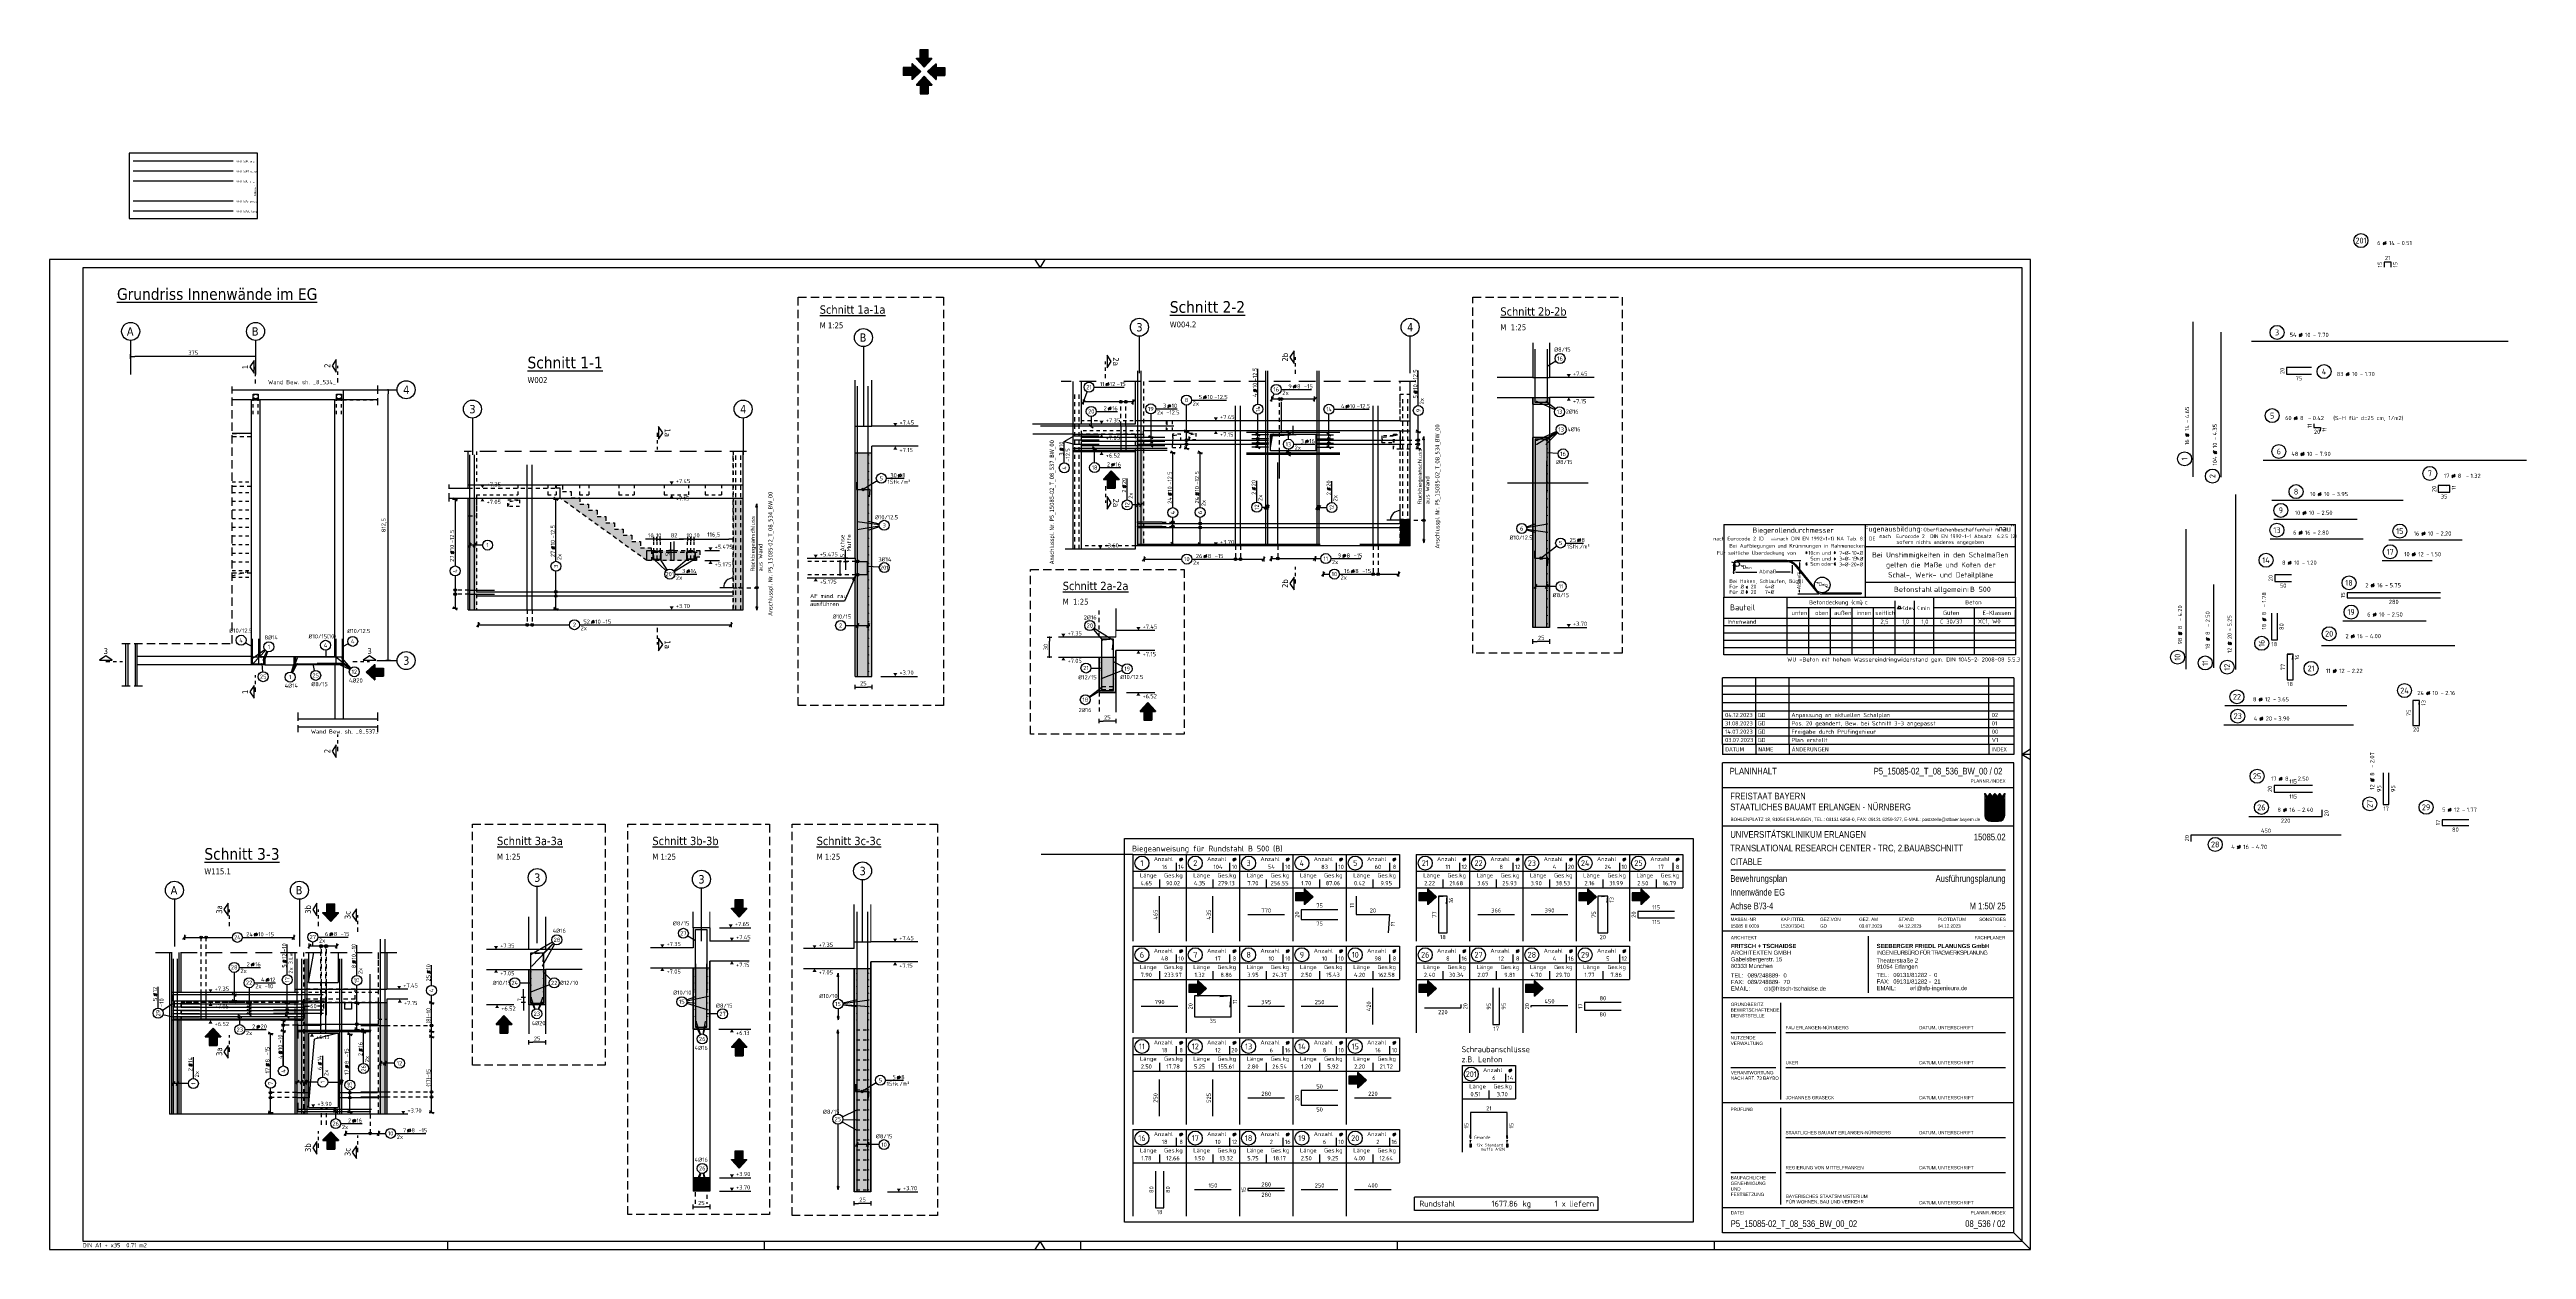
# Model space of a CAD drawing. Extents: x 0 to 74.3, y 0 to 36.
import ezdxf
from ezdxf.enums import TextEntityAlignment as Align

# ---------------------------------------------------------------- set-up
doc = ezdxf.new("R2010")
doc.units = 0
doc.header["$LTSCALE"] = 0.5
for name, pattern in [('AUSGEZOGEN', [1000.01, 1000, 0.01]), ('DASHDOT2', [0.5, 0.25, -0.125, 0, -0.125]), ('DASHDOTSMALL', [1.05, 0.5, -0.25, 0.05, -0.25]), ('DASHED', [0.75, 0.5, -0.25]), ('DASHEDX2', [1.5, 1, -0.5]), ('DOT', [0.175, 0.05, -0.125]), ('HIDDEN', [0.375, 0.25, -0.125]), ('HIDDEN2', [0.187, 0.125, -0.062]), ('PUNKT', [0.175, 0.05, -0.125]), ('STRICHLINIE', [0.75, 0.5, -0.25]), ('STRICHPUNKT2', [0.55, 0.25, -0.125, 0.05, -0.125]), ('VERDECKT', [0.375, 0.25, -0.125])]:
    doc.linetypes.add(name, pattern=pattern)
for name, color, linetype in [('1.OG', 7, 'Continuous'), ('40 A Plankopf Text F+T', 7, 'Continuous'), ('ACHSEN', 7, 'Continuous'), ('AFU', 7, 'Continuous'), ('BET-ANS', 7, 'Continuous'), ('BETON', 7, 'Continuous'), ('Brüstung 1.OG', 7, 'Continuous'), ('DETAIL', 7, 'Continuous'), ('DRUEBER', 7, 'Continuous'), ('grau_hell', 7, 'Continuous'), ('grau_mittel', 7, 'Continuous'), ('HBT', 7, 'Continuous'), ('HILFE', 7, 'Continuous'), ('INDEX', 7, 'Continuous'), ('koten', 7, 'Continuous'), ('LENTON', 7, 'Continuous'), ('MASSE', 7, 'Continuous'), ('OBJEKT', 7, 'Continuous'), ('RAHMEN', 7, 'Continuous'), ('RND', 7, 'Continuous'), ('RND-1', 7, 'Continuous'), ('RND_BILD', 7, 'Continuous'), ('SCHATTEN', 15, 'Continuous'), ('SCHNITTE', 7, 'Continuous'), ('SFP_Achsen', 7, 'Continuous'), ('STAHL', 7, 'Continuous'), ('STEMPEL', 7, 'Continuous'), ('TEXT', 7, 'Continuous'), ('VERDECKT', 7, 'Continuous'), ('WBZ', 7, 'Continuous')]:
    doc.layers.add(name, color=color, linetype=linetype)
doc.layers.add('NOPLOT', color=7, linetype='Continuous', plot=False)
doc.styles.add('ERSTELLTER_STIL_3', font='arial.ttf')
doc.styles.add('ERSTELLTER_STIL_4', font='arialbd.ttf')
doc.styles.add('helv', font='tahoma.ttf')
doc.styles.add('plankopf_ArialN', font='ARIALN.TTF')
doc.styles.add('txt', font='isocp.shx')
doc.linetypes.add('ABBRUCH', pattern='A,0.15,-0.15,["x",Standard,S=0.07,R=0,X=-0.1,Y=-0.0238],-0.005', length=0.305)
doc.linetypes.add('AFU_50K', pattern='A,0.15,["/",Standard,S=0.2,R=0,X=-0.01,Y=-0.1],0.07,["/",Standard,S=0.2,R=0,X=-0.01,Y=-0.1],0.15', length=0.37)
doc.linetypes.add('AFU_50L', pattern='A,0.75,["/",Standard,S=0.2,R=0,X=-0.01,Y=-0.1],0.07,["/",Standard,S=0.2,R=0,X=-0.01,Y=-0.1],0.75', length=1.57)
doc.linetypes.add('AFU_50M', pattern='A,0.45,["/",Standard,S=0.2,R=0,X=-0.01,Y=-0.1],0.07,["/",Standard,S=0.2,R=0,X=-0.01,Y=-0.1],0.45', length=0.97)
doc.linetypes.add('AFU_50S', pattern='A,0,-0.15,["/",Standard,S=0.2,R=0,X=-0.01,Y=-0.1],0,-0.07,["/",Standard,S=0.2,R=0,X=-0.01,Y=-0.1],-0.15', length=0.37)
doc.linetypes.add('AFU_50SL', pattern='A,0,-0.75,["/",Standard,S=0.2,R=0,X=-0.01,Y=-0.1],0,-0.07,["/",Standard,S=0.2,R=0,X=-0.01,Y=-0.1],-0.75', length=1.57)
doc.dimstyles.new('DOT_I', dxfattribs={"dimscale": 0.5, "dimtxt": 0.25, "dimasz": 0.25, "dimexe": 0.1, "dimexo": 0.3, "dimgap": 0.1, "dimtad": 1, "dimdec": 3, "dimzin": 3, "dimtxsty": 'txt', "dimblk": 'DOT', "dimblk1": 'DOT', "dimblk2": 'DOT', "dimsah": 1, "dimcen": 0.1, "dimse1": 1, "dimse2": 1, "dimazin": 0, "dimtfac": 1, "dimtdec": 4, "dimtix": 1, "dimtmove": 2, "dimatfit": 3, "dimfxl": 0, "dimtvp": 1, "dimtolj": 1, "dimtzin": 0, "dimarcsym": 0})
pattern_1 = [(0, (-322.07857, -163.97815), (8e-17, 0.254), [])]

# ---------------------------------------------------------------- blocks, each defined once
blk = doc.blocks.new('Bundeslandwappen')
at = {"lineweight": 9, "true_color": 0xffffff}
for points in [[(-5.8, 16.5), (-6, 16.5), (-6, 16.3), (-5.8, 16.3)], [(-5.1, 15.7), (-5.3, 15.7), (-5.3, 15.5), (-5.1, 15.5)], [(-3.5, 15.7), (-3.7, 15.7), (-3.7, 15.5), (-3.5, 15.5)], [(-2.8, 16.5), (-3, 16.5), (-3, 16.3), (-2.8, 16.3)], [(-2.2, 15.7), (-2.4, 15.7), (-2.4, 15.5), (-2.2, 15.5)], [(-0.6, 15.7), (-0.8, 15.7), (-0.8, 15.5), (-0.6, 15.5)], [(0.1, 16.5), (-0.1, 16.5), (-0.1, 16.3), (0.1, 16.3)], [(0.8, 15.7), (0.6, 15.7), (0.6, 15.5), (0.8, 15.5)], [(2.4, 15.7), (2.2, 15.7), (2.2, 15.5), (2.4, 15.5)], [(3, 16.5), (2.8, 16.5), (2.8, 16.3), (3, 16.3)], [(3.7, 15.7), (3.5, 15.7), (3.5, 15.5), (3.7, 15.5)], [(5.3, 15.7), (5.1, 15.7), (5.1, 15.5), (5.3, 15.5)], [(6, 16.5), (5.8, 16.5), (5.8, 16.3), (6, 16.3)]]:
    blk.add_hatch(color=7, dxfattribs=at).paths.add_polyline_path(points)
at = {"true_color": 0xffffff}
for points in [[(-5.3, 12.6), (-5.7, 12.6), (-5.7, 12.2), (-5.1, 12)], [(-3.6, 8.4), (-5.7, 9.2), (-5.7, 6.2), (-2.1, 4.9)], [(-5.7, 6.1), (-5.7, 3.7, 0.041392), (-5.7, 3.1), (-4.2, 2.6)], [(-1.4, 10.7), (-5.1, 12), (-3.6, 8.4), (0.1, 7.1)], [(-0.6, 1.3), (-4.2, 2.6), (-3.3, 0.4, 0.073774), (-2.3, 0.3), (-0.1, 0.3)], [(0.9, 12.6), (-2.2, 12.6), (-1.4, 10.7), (2.2, 9.4)], [(1.6, 3.6), (-2.1, 4.9), (-0.6, 1.3), (2.4, 0.3, 0.043654), (2.9, 0.4)], [(3.7, 5.8), (0.1, 7.1), (1.6, 3.6), (5.2, 2.3)], [(4, 12.6), (1.7, 12.6), (4.4, 11.6)], [(5.7, 8.1), (2.2, 9.4), (3.7, 5.8), (5.7, 5.1)], [(5.7, 11.2), (4.4, 11.6), (5.7, 8.5)]]:
    blk.add_hatch(color=7, dxfattribs=at).paths.add_polyline_path(points)
at = {"lineweight": 9}
h = blk.add_hatch(dxfattribs=at)
h.set_pattern_fill('ANSI31', color=256, scale=0.08, angle=315, style=0)
h.set_pattern_definition(pattern_1)
h.paths.add_polyline_path([(-5.1, 12), (-5.7, 12.2), (-5.7, 9.2), (-3.6, 8.4)])
h = blk.add_hatch(dxfattribs=at)
h.set_pattern_fill('ANSI31', color=256, scale=0.08, angle=315, style=0)
h.set_pattern_definition(pattern_1)
h.paths.add_polyline_path([(-2.1, 4.9), (-5.7, 6.2), (-5.7, 6.1), (-4.2, 2.6), (-0.6, 1.3)])
h = blk.add_hatch(dxfattribs=at)
h.set_pattern_fill('ANSI31', color=256, scale=0.08, angle=315, style=0)
h.set_pattern_definition(pattern_1)
h.paths.add_polyline_path([(-4.2, 2.6), (-5.7, 3.1, 0.285055), (-3.3, 0.4)])
h = blk.add_hatch(dxfattribs=at)
h.set_pattern_fill('ANSI31', color=256, scale=0.08, angle=315, style=0)
h.set_pattern_definition(pattern_1)
h.paths.add_polyline_path([(-2.2, 12.6), (-5.3, 12.6), (-5.1, 12), (-1.4, 10.7)])
h = blk.add_hatch(dxfattribs=at)
h.set_pattern_fill('ANSI31', color=256, scale=0.08, angle=315, style=0)
h.set_pattern_definition(pattern_1)
h.paths.add_polyline_path([(0.1, 7.1), (-3.6, 8.4), (-2.1, 4.9), (1.6, 3.6)])
h = blk.add_hatch(dxfattribs=at)
h.set_pattern_fill('ANSI31', color=256, scale=0.08, angle=315, style=0)
h.set_pattern_definition(pattern_1)
h.paths.add_polyline_path([(2.2, 9.4), (-1.4, 10.7), (0.1, 7.1), (3.7, 5.8)])
h = blk.add_hatch(dxfattribs=at)
h.set_pattern_fill('ANSI31', color=256, scale=0.08, angle=315, style=0)
h.set_pattern_definition(pattern_1)
h.paths.add_polyline_path([(-0.6, 1.3), (-0.1, 0.3), (2.3, 0.3, 0.004354), (2.4, 0.3)])
h = blk.add_hatch(dxfattribs=at)
h.set_pattern_fill('ANSI31', color=256, scale=0.08, angle=315, style=0)
h.set_pattern_definition(pattern_1)
h.paths.add_polyline_path([(4.4, 11.6), (1.7, 12.6), (0.9, 12.6), (2.2, 9.4), (5.7, 8.1), (5.7, 8.5)])
h = blk.add_hatch(dxfattribs=at)
h.set_pattern_fill('ANSI31', color=256, scale=0.08, angle=315, style=0)
h.set_pattern_definition(pattern_1)
h.paths.add_polyline_path([(5.3, 2.1), (5.2, 2.3), (1.6, 3.6), (2.9, 0.4, 0.22704)])
h = blk.add_hatch(dxfattribs=at)
h.set_pattern_fill('ANSI31', color=256, scale=0.08, angle=315, style=0)
h.set_pattern_definition(pattern_1)
h.paths.add_polyline_path([(5.7, 5.1), (3.7, 5.8), (5.2, 2.3), (5.4, 2.2, 0.111178), (5.7, 3.7)])
h = blk.add_hatch(dxfattribs=at)
h.set_pattern_fill('ANSI31', color=256, scale=0.08, angle=315, style=0)
h.set_pattern_definition(pattern_1)
h.paths.add_polyline_path([(5.7, 12.6), (4, 12.6), (4.4, 11.6), (5.7, 11.2)])
for p, q in [((-6, 16.1), (-6, 3.7)), ((-5.6, 16.6), (-5.6, 16.7)), ((-5.6, 15), (-5.6, 15.2)), ((-5.3, 15.2), (-5.3, 15)), ((-3.5, 15.2), (-3.5, 15)), ((-3.2, 16.6), (-3.2, 16.7)), ((-3.2, 15), (-3.2, 15.2)), ((-2.9, 15.6), (-2.9, 14.5)), ((-2.7, 16.6), (-2.7, 16.7)), ((-2.7, 15), (-2.7, 15.2)), ((-2.4, 15.2), (-2.4, 15)), ((-0.5, 15.2), (-0.5, 15)), ((-0.3, 16.6), (-0.2, 16.7)), ((-0.2, 15), (-0.2, 15.2)), ((0, 15.6), (0, 14.5)), ((0.3, 16.6), (0.2, 16.7)), ((0.2, 15), (0.2, 15.2)), ((0.5, 15.2), (0.5, 15)), ((2.4, 15.2), (2.4, 15)), ((2.7, 16.6), (2.7, 16.7)), ((2.7, 15), (2.7, 15.2)), ((2.9, 15.6), (2.9, 14.5)), ((3.2, 16.6), (3.2, 16.7)), ((3.2, 15), (3.2, 15.2)), ((3.5, 15.2), (3.5, 15)), ((5.3, 15.2), (5.3, 15)), ((5.6, 16.6), (5.6, 16.7)), ((5.6, 15), (5.6, 15.2)), ((6, 3.7), (6, 16.1)), ((-6, 13.3), (6, 13.3)), ((-6, 12.9), (6, 12.9)), ((-5.7, 12.6), (-5.7, 3.7)), ((-5.7, 12.6), (5.7, 12.6)), ((-5.7, 12.2), (5.7, 8.1)), ((-5.7, 9.2), (5.7, 5.1)), ((-5.7, 6.2), (5.4, 2.2)), ((-5.7, 6.1), (-3.3, 0.4)), ((-5.7, 3.1), (2.4, 0.3)), ((-4.7, 14.5), (-5.3, 14.5)), ((-5.3, 12.6), (-0.1, 0.3)), ((-4.1, 14.5), (-3.5, 14.5)), ((-3.4, 13.9), (-2.9, 14.2)), ((-2.9, 13.6), (-3.4, 13.9)), ((-2.9, 14.2), (-2.5, 13.9)), ((-2.5, 13.9), (-2.9, 13.6)), ((-1.7, 14.5), (-2.3, 14.5)), ((-2.3, 0.3), (2.3, 0.3)), ((-2.3, 0), (2.3, 0)), ((-2.2, 12.6), (2.9, 0.4)), ((-1.2, 14.5), (-0.6, 14.5)), ((0, 14.2), (-0.4, 13.9)), ((-0.4, 13.9), (0, 13.6)), ((0.4, 13.9), (0, 14.2)), ((0, 13.6), (0.4, 13.9)), ((1.2, 14.5), (0.6, 14.5)), ((0.9, 12.6), (5.3, 2.1)), ((1.7, 14.5), (2.3, 14.5)), ((1.7, 12.6), (5.7, 11.2)), ((2.9, 14.2), (2.5, 13.9)), ((2.5, 13.9), (2.9, 13.6)), ((3.4, 13.9), (2.9, 14.2)), ((2.9, 13.6), (3.4, 13.9)), ((4.1, 14.5), (3.5, 14.5)), ((4, 12.6), (5.7, 8.5)), ((4.7, 14.5), (5.3, 14.5)), ((5.7, 3.7), (5.7, 12.6))]:
    blk.add_line(p, q, dxfattribs=at)
for points in [[(-5.8, 16.3), (-6, 16.3), (-6, 16.5), (-5.8, 16.5)], [(-5.1, 15.5), (-5.3, 15.5), (-5.3, 15.7), (-5.1, 15.7)], [(-3.7, 15.5), (-3.5, 15.5), (-3.5, 15.7), (-3.7, 15.7)], [(-2.8, 16.3), (-3, 16.3), (-3, 16.5), (-2.8, 16.5)], [(-2.2, 15.5), (-2.4, 15.5), (-2.4, 15.7), (-2.2, 15.7)], [(-0.8, 15.5), (-0.6, 15.5), (-0.6, 15.7), (-0.8, 15.7)], [(0.1, 16.3), (-0.1, 16.3), (-0.1, 16.5), (0.1, 16.5)], [(0.8, 15.5), (0.6, 15.5), (0.6, 15.7), (0.8, 15.7)], [(2.2, 15.5), (2.4, 15.5), (2.4, 15.7), (2.2, 15.7)], [(3, 16.3), (2.8, 16.3), (2.8, 16.5), (3, 16.5)], [(3.7, 15.5), (3.5, 15.5), (3.5, 15.7), (3.7, 15.7)], [(5.1, 15.5), (5.3, 15.5), (5.3, 15.7), (5.1, 15.7)], [(5.8, 16.3), (6, 16.3), (6, 16.5), (5.8, 16.5)], [(-4.1, 13.7), (-4.8, 13.7), (-4.8, 14.1), (-4.1, 14.1)], [(-1.8, 13.7), (-1, 13.7), (-1, 14.1), (-1.8, 14.1)], [(1.8, 13.7), (1, 13.7), (1, 14.1), (1.8, 14.1)], [(4.1, 13.7), (4.8, 13.7), (4.8, 14.1), (4.1, 14.1)]]:
    blk.add_lwpolyline(points, close=True, dxfattribs=at)
for centre in [(-5.3, 13.9), (-3.7, 13.9), (-2.2, 13.9), (-0.7, 13.9), (0.7, 13.9), (2.2, 13.9), (3.7, 13.9), (5.3, 13.9)]:
    blk.add_circle(centre, 0.123, dxfattribs=at)
for centre, radius, start, end in [((-5.9, 16.5), 0.362, 44.6681, 253.1183), ((-5.7, 16.7), 0.05, 6.6615, 44.6681), ((-5.6, 16.6), 0.05, 186.6615, 265.6209), ((-5.6, 16.3), 0.281, 346.0232, 85.6209), ((-5.4, 16), 0.179, 74.7883, 15.1356), ((-5.5, 15.2), 0.157, 3.2756, 179.5521), ((-5.2, 15), 0.453, 182.8328, 261.3043), ((-5.4, 16.2), 0.05, 254.7883, 346.0232), ((-5.2, 16), 0.05, 93.0633, 195.1356), ((-5.3, 15.2), 0.191, 249.6358, 3.0857), ((-5.2, 15.9), 0.224, 350.9542, 93.0633), ((-5, 15.2), 0.05, 82.9467, 183.0857), ((-5, 15.5), 0.249, 262.9467, 77.8855), ((-4.9, 15.8), 0.05, 170.9542, 257.8855), ((-4.6, 14.9), 0.224, 71.4, 0), ((-4.4, 15.2), 0.208, 317.0775, 222.9225), ((-4.2, 14.9), 0.224, 180, 108.6), ((-3.8, 15.5), 0.249, 102.1145, 277.0533), ((-3.9, 15.8), 0.05, 282.1145, 9.0458), ((-3.6, 15.9), 0.224, 86.9367, 189.0458), ((-3.8, 15.2), 0.05, 356.9143, 97.0533), ((-3.5, 15.2), 0.191, 176.9143, 290.3642), ((-3.4, 16), 0.179, 164.8644, 105.2117), ((-3.6, 16), 0.05, 344.8644, 86.9367), ((-3.2, 16.3), 0.281, 94.3791, 193.9768), ((-3.4, 16.2), 0.05, 193.9768, 285.2117), ((-3.3, 15.2), 0.157, 0.4479, 176.7244), ((-3.6, 15), 0.453, 278.6957, 357.1672), ((-2.9, 16.6), 0.264, 24.0166, 155.3409), ((-3.1, 16.7), 0.05, 155.2288, 173.3385), ((-3.2, 16.6), 0.05, 274.3791, 353.3385), ((-2.7, 16.7), 0.05, 6.6615, 24.0166), ((-2.6, 16.6), 0.05, 186.6615, 265.6209), ((-2.5, 16), 0.179, 74.7883, 15.1356), ((-2.6, 15.2), 0.157, 3.2756, 179.5521), ((-2.3, 15), 0.453, 182.8328, 261.3043), ((-2.7, 16.3), 0.281, 346.0232, 85.6209), ((-2.4, 16.2), 0.05, 254.7883, 346.0232), ((-2.3, 15.2), 0.191, 249.6358, 3.0857), ((-2.3, 15.9), 0.224, 350.9542, 93.0633), ((-2.3, 16), 0.05, 93.0633, 195.1356), ((-2.1, 15.5), 0.249, 262.9467, 77.8855), ((-2.1, 15.2), 0.05, 82.9467, 183.0857), ((-2, 15.8), 0.05, 170.9542, 257.8855), ((-1.7, 14.9), 0.224, 71.4, 0), ((-1.5, 15.2), 0.208, 317.0775, 222.9225), ((-1.2, 14.9), 0.224, 180, 108.6), ((-0.9, 15.5), 0.249, 102.1145, 277.0533), ((-0.7, 15.9), 0.224, 86.9367, 189.0458), ((-0.9, 15.8), 0.05, 282.1145, 9.0458), ((-0.8, 15.2), 0.05, 356.9143, 97.0533), ((-0.6, 15.2), 0.191, 176.9143, 290.3642), ((-0.7, 16), 0.05, 344.8644, 86.9367), ((-0.3, 16.3), 0.281, 94.3791, 193.9768), ((-0.4, 16), 0.179, 164.8644, 105.2117), ((-0.5, 16.2), 0.05, 193.9768, 285.2117), ((-0.7, 15), 0.453, 278.6957, 357.1672), ((-0.4, 15.2), 0.157, 0.4479, 176.7244), ((-0.3, 16.6), 0.05, 274.3791, 353.3385), ((0, 16.6), 0.264, 24.0166, 155.3409), ((-0.2, 16.7), 0.05, 155.2288, 173.3385), ((0.2, 16.7), 0.05, 6.6615, 24.0166), ((0.4, 15.2), 0.157, 3.2756, 179.5521), ((0.7, 15), 0.453, 182.8328, 261.3043), ((0.3, 16.6), 0.05, 186.6615, 265.6209), ((0.3, 16.3), 0.281, 346.0232, 85.6209), ((0.4, 16), 0.179, 74.7883, 15.1356), ((0.5, 16.2), 0.05, 254.7883, 346.0232), ((0.6, 15.2), 0.191, 249.6358, 3.0857), ((0.7, 16), 0.05, 93.0633, 195.1356), ((0.7, 15.9), 0.224, 350.9542, 93.0633), ((0.8, 15.2), 0.05, 82.9467, 183.0857), ((0.9, 15.5), 0.249, 262.9467, 77.8855), ((0.9, 15.8), 0.05, 170.9542, 257.8855), ((1.2, 14.9), 0.224, 71.4, 0), ((1.5, 15.2), 0.208, 317.0775, 222.9225), ((1.7, 14.9), 0.224, 180, 108.6), ((2.1, 15.5), 0.249, 102.1145, 277.0533), ((2.3, 15.9), 0.224, 86.9367, 189.0458), ((2, 15.8), 0.05, 282.1145, 9.0458), ((2.1, 15.2), 0.05, 356.9143, 97.0533), ((2.3, 15.2), 0.191, 176.9143, 290.3642), ((2.5, 16), 0.179, 164.8644, 105.2117), ((2.3, 16), 0.05, 344.8644, 86.9367), ((2.3, 15), 0.453, 278.6957, 357.1672), ((2.7, 16.3), 0.281, 94.3791, 193.9768), ((2.4, 16.2), 0.05, 193.9768, 285.2117), ((2.6, 15.2), 0.157, 0.4479, 176.7244), ((2.6, 16.6), 0.05, 274.3791, 353.3385), ((2.9, 16.6), 0.264, 24.0166, 155.3409), ((2.7, 16.7), 0.05, 155.2288, 173.3385), ((3.1, 16.7), 0.05, 6.6615, 24.0166), ((3.2, 16.6), 0.05, 186.6615, 265.6209), ((3.2, 16.3), 0.281, 346.0232, 85.6209), ((3.4, 16), 0.179, 74.7883, 15.1356), ((3.3, 15.2), 0.157, 3.2756, 179.5521), ((3.6, 15), 0.453, 182.8328, 261.3043), ((3.4, 16.2), 0.05, 254.7883, 346.0232), ((3.6, 16), 0.05, 93.0633, 195.1356), ((3.5, 15.2), 0.191, 249.6358, 3.0857), ((3.6, 15.9), 0.224, 350.9542, 93.0633), ((3.8, 15.2), 0.05, 82.9467, 183.0857), ((3.8, 15.5), 0.249, 262.9467, 77.8855), ((3.9, 15.8), 0.05, 170.9542, 257.8855), ((4.2, 14.9), 0.224, 71.4, 0), ((4.4, 15.2), 0.208, 317.0775, 222.9225), ((4.6, 14.9), 0.224, 180, 108.6), ((5, 15.5), 0.249, 102.1145, 277.0533), ((4.9, 15.8), 0.05, 282.1145, 9.0458), ((5.2, 15.9), 0.224, 86.9367, 189.0458), ((5, 15.2), 0.05, 356.9143, 97.0533), ((5.3, 15.2), 0.191, 176.9143, 290.3642), ((5.4, 16), 0.179, 164.8644, 105.2117), ((5.2, 16), 0.05, 344.8644, 86.9367), ((5.6, 16.3), 0.281, 94.3791, 193.9768), ((5.4, 16.2), 0.05, 193.9768, 285.2117), ((5.5, 15.2), 0.157, 0.4479, 176.7244), ((5.2, 15), 0.453, 278.6957, 357.1672), ((5.9, 16.5), 0.362, 286.8817, 135.3319), ((5.7, 16.7), 0.05, 135.3319, 173.3385), ((5.6, 16.6), 0.05, 274.3791, 353.3385), ((-2.3, 3.7), 3.7, 180, 270), ((-2.3, 3.7), 3.4, 180, 270), ((-4.7, 14.9), 0.312, 275.9649, 353.9773), ((-4.1, 14.9), 0.312, 186.0227, 264.0351), ((-1.8, 14.9), 0.312, 275.9649, 353.9773), ((-1.2, 14.9), 0.312, 186.0227, 264.0351), ((1.2, 14.9), 0.312, 275.9649, 353.9773), ((1.8, 14.9), 0.312, 186.0227, 264.0351), ((2.3, 3.7), 3.7, 270, 0), ((2.3, 3.7), 3.4, 270, 0), ((4.1, 14.9), 0.312, 275.9649, 353.9773), ((4.7, 14.9), 0.312, 186.0227, 264.0351)]:
    blk.add_arc(centre, radius, start, end, dxfattribs=at)
blk = doc.blocks.new('Plankopf_PU')
for p, q in [((-18.5, 25.4), (-18.5, 27.7)), ((-1, 27.7), (-18.5, 27.7)), ((-1, 27.7), (-18.5, 27.7)), ((-1, 25.4), (-1, 27.7)), ((-1, 25.4), (-18.5, 25.4)), ((-1, 25.4), (-18.5, 25.4)), ((-18.5, 19.1), (-18.5, 25.4)), ((-1, 19.1), (-1, 25.4)), ((-1.5, 22.75), (-18, 22.75)), ((-18, 20.1), (-1.5, 20.1)), ((-18.5, 15.1), (-18.5, 19.1)), ((-1, 19.1), (-18.5, 19.1)), ((-9.75, 18.8), (-9.75, 15.4)), ((-1, 15.1), (-1, 19.1)), ((-1, 15.1), (-18.5, 15.1)), ((-1, 15.1), (-18.5, 15.1)), ((-18.5, 8.8), (-18.5, 15.1)), ((-1, 8.8), (-1, 15.1)), ((-15, 9), (-15, 14.8)), ((-15.3, 13), (-18, 13)), ((-1.5, 13), (-14.7, 13)), ((-15.3, 10.9), (-18, 10.9)), ((-1.5, 10.9), (-14.7, 10.9)), ((-18.5, 2.5), (-18.5, 8.8)), ((-1, 8.8), (-18.5, 8.8)), ((-15, 2.7), (-15, 8.5)), ((-1, 2.5), (-1, 8.8)), ((-1.5, 6.7), (-14.7, 6.7)), ((-15.3, 4.6), (-18, 4.6)), ((-1.5, 4.6), (-14.7, 4.6)), ((-1, 2.5), (-18.5, 2.5)), ((-18.5, 1), (-18.5, 2.5)), ((-1, 2.5), (-18.5, 2.5)), ((-1, 1), (-1, 2.5)), ((-1, 1), (-18.5, 1))]:
    blk.add_line(p, q)
at = {"xscale": 0.1, "yscale": 0.1, "zscale": 0.1}
blk.add_blockref('Bundeslandwappen', (-2.15, 25.67), dxfattribs=at)
at = {"linetype": 'AUSGEZOGEN', "lineweight": 35, "style": 'plankopf_ArialN'}
blk.add_text('STAATLICHES BAUAMT ERLANGEN - NÜRNBERG', height=0.4, dxfattribs=at).set_placement((-18.03, 26.55), align=Align.MIDDLE_LEFT)
for s, height, p in [('FREISTAAT BAYERN', 0.4, (-18.03, 27.4)), ('PRÜFUNG', 0.2, (-18.01, 8.5))]:
    blk.add_text(s, height=height, dxfattribs=at).set_placement(p, align=Align.TOP_LEFT)
at = {"style": 'plankopf_ArialN'}
for s, p in [('BOHLENPLATZ 18, 91054 ERLANGEN, TEL.: 09131 6259-0, FAX: 09131 6259-377, E-MAIL: poststelle@stbaer.bayern.de', (-18.01, 25.7)), ('MASSN.-NR', (-18.01, 19.7)), ('KAP./TITEL', (-15.01, 19.7)), ('GEZ.VON', (-12.64, 19.7)), ('GEZ. AM', (-10.29, 19.7)), ('STAND', (-7.93, 19.7)), ('PLOTDATUM', (-5.57, 19.7)), ('FAU ERLANGEN-NÜRNBERG', (-14.71, 13.21)), ('DATUM, UNTERSCHRIFT', (-6.69, 13.21)), ('UKER', (-14.71, 11.11)), ('DATUM, UNTERSCHRIFT', (-6.68, 11.11)), ('JOHANNES GRASECK', (-14.7, 9.01)), ('DATUM, UNTERSCHRIFT', (-6.68, 9.01)), ('STAATLICHES BAUAMT ERLANGEN-NÜRNBERG', (-14.71, 6.91)), ('DATUM, UNTERSCHRIFT', (-6.69, 6.91)), ('REGIERUNG VON MITTELFRANKEN', (-14.71, 4.81)), ('DATUM, UNTERSCHRIFT', (-6.68, 4.81)), ('DATEI', (-18, 2.1)), ('DATUM, UNTERSCHRIFT', (-6.68, 2.71))]:
    blk.add_text(s, height=0.2, dxfattribs=at).set_placement(p)
for s, p in [('SONSTIGES', (-1.49, 19.7)), ('PLANNR./INDEX', (-1.5, 2.1))]:
    blk.add_text(s, height=0.2, dxfattribs=at).set_placement(p, align=Align.RIGHT)
at = {"linetype": 'AUSGEZOGEN', "lineweight": 35, "style": 'plankopf_ArialN'}
blk.add_text('ARCHITEKT', height=0.2, dxfattribs=at).set_placement((-17.99, 18.61))
blk.add_text('FACHPLANER', height=0.2, dxfattribs=at).set_placement((-1.52, 18.61), align=Align.RIGHT)
at = {"insert": (-5.57, 19.3), "char_height": 0.2, "attachment_point": 7, "style": 'plankopf_ArialN'}
blk.add_mtext('04.12.2023', dxfattribs=at)
at = {"char_height": 0.2, "attachment_point": 1, "style": 'plankopf_ArialN'}
for s, insert, width in [('GRUNDBESITZ\\PBEWIRTSCHAFTENDE DIENSTSTELLE', (-18, 14.8), 2.5), ('NUTZENDE^JVERWALTUNG', (-18, 12.8), 2.6984), ('VERANTWORTUNG  NACH ART. 73 BAYBO', (-17.99, 10.71), 2.6877), ('BAUFACHLICHE GENEHMIGUNG UND FESTSETZUNG', (-18, 4.4), 2.2311), ('BAYERISCHES STAATSMINISTERIUM ^JFÜR WOHNEN, BAU UND VERKEHR', (-14.69, 3.29), 9.2941)]:
    blk.add_mtext(s, dxfattribs=dict(at, insert=insert, width=width))
at = {"style": 'plankopf_ArialN'}
for tag, p in [('PROJEKTBEZEICHNUNGZ1', (-18.03, 24.58)), ('PROJEKTBEZEICHNUNGZ2', (-18.03, 23.76)), ('PROJEKTBEZEICHNUNGZ3', (-18.03, 22.94))]:
    blk.add_attdef(tag, text='', height=0.4, dxfattribs=at).set_placement(p, align=Align.BOTTOM_LEFT)
for tag, p in [('GEB.-NR', (-1.5, 24.95)), ('0.000X', (-1.51, 1.75))]:
    blk.add_attdef(tag, text='', height=0.4, dxfattribs=at).set_placement(p, align=Align.TOP_RIGHT)
for tag, p, height in [('PLANINHALTZ1', (-18.03, 22.06), 0.4), ('PLANINHALTZ2', (-18.03, 21.23), 0.4), ('PLANINHALTZ3', (-18.03, 20.41), 0.4), ('MASSN.-NR', (-18.01, 19.3), 0.2), ('KAPITEL/TITEL', (-15.01, 19.3), 0.2), ('GEZ_VON', (-12.64, 19.3), 0.2), ('GEZ_AM', (-10.29, 19.3), 0.2), ('STAND', (-7.93, 19.3), 0.2)]:
    blk.add_attdef(tag, p, '', height=height, dxfattribs=at)
for tag, height, p in [('PLANUNGSPHASE', 0.4, (-1.5, 22.06)), ('PROJEKTKATEGORIE', 0.4, (-1.5, 21.23)), ('MAßSTAB', 0.4, (-1.5, 20.41)), ('SONSTIGES', 0.2, (-1.5, 19.3))]:
    blk.add_attdef(tag, text='', height=height, dxfattribs=at).set_placement(p, align=Align.RIGHT)
at = {"layer": '40 A Plankopf Text F+T', "color": 7, "linetype": 'Continuous', "lineweight": 13, "char_height": 0.25, "attachment_point": 7}
for s, insert, style in [('\\A1;ARCHITEKTEN GMBH', (-17.99, 17.68), 'ERSTELLTER_STIL_3'), ('\\A1;FRITSCH + TSCHAIDSE ', (-17.99, 18.08), 'ERSTELLTER_STIL_4'), ('\\A1;SEEBERGER FRIEDL PLANUNGS GmbH', (-9.24, 18.08), 'ERSTELLTER_STIL_4'), ('\\A1;{\\T0.8;INGENIEURBÜRO FÜR TRAGWERKSPLANUNG}', (-9.24, 17.68), 'ERSTELLTER_STIL_3'), ('\\A1;Gabelsbergerstr. 15', (-17.99, 17.21), 'ERSTELLTER_STIL_3'), ('\\A1;80333 München', (-17.99, 16.88), 'ERSTELLTER_STIL_3'), ('\\A1;Theaterstraße 2', (-9.24, 17.21), 'ERSTELLTER_STIL_3'), ('\\A1;91054 Erlangen', (-9.24, 16.77), 'ERSTELLTER_STIL_3')]:
    blk.add_mtext(s, dxfattribs=dict(at, insert=insert, style=style))
at = {"layer": '40 A Plankopf Text F+T', "color": 7, "linetype": 'Continuous', "lineweight": 13, "char_height": 0.25, "attachment_point": 7, "line_spacing_factor": 0.945293, "style": 'ERSTELLTER_STIL_3'}
for s, insert in [('\\A1;TEL: ^I089/248889-  0\\PFAX: ^I089/248889-  70\\PEMAIL: ^Icit@fritsch-tschaidse.de', (-17.99, 15.48)), ('\\A1;TEL: ^I09131/81282 -  0\\PFAX: ^I09131/81282 -  21\\PEMAIL: ^Ierl@sfp-ingenieure.de', (-9.24, 15.48))]:
    blk.add_mtext(s, dxfattribs=dict(at, insert=insert))
blk = doc.blocks.new('Plankopf-ER')
at = {"layer": 'RAHMEN', "color": 7, "linetype": 'Continuous'}
for p, q in [((-0.5, 4.6), (-18, 4.6)), ((-18, 4.1), (-18, 4.6)), ((-16, 4.1), (-16, 4.6)), ((-14, 4.1), (-14, 4.6)), ((-2, 4.1), (-2, 4.6)), ((-0.5, 4.6), (-0.5, 4.1)), ((-0.5, 4.1), (-18, 4.1)), ((-18, 3.6), (-18, 4.1)), ((-0.5, 3.6), (-18, 3.6)), ((-18, 3.1), (-18, 3.6)), ((-0.5, 3.1), (-18, 3.1)), ((-18, 2.6), (-18, 3.1)), ((-16, 3.6), (-16, 4.1)), ((-16, 3.1), (-16, 3.6)), ((-16, 2.6), (-16, 3.1)), ((-14, 3.6), (-14, 4.1)), ((-14, 3.1), (-14, 3.6)), ((-14, 2.6), (-14, 3.1)), ((-2, 3.6), (-2, 4.1)), ((-2, 3.1), (-2, 3.6)), ((-2, 2.6), (-2, 3.1)), ((-0.5, 4.1), (-0.5, 3.6)), ((-0.5, 3.6), (-0.5, 3.1)), ((-0.5, 3.1), (-0.5, 2.6)), ((-0.5, 2.6), (-18, 2.6)), ((-18, 2.1), (-18, 2.6)), ((-0.5, 2.1), (-18, 2.1)), ((-18, 1.6), (-18, 2.1)), ((-0.5, 1.6), (-18, 1.6)), ((-18, 1.1), (-18, 1.6)), ((-16, 2.1), (-16, 2.6)), ((-16, 1.6), (-16, 2.1)), ((-16, 1.1), (-16, 1.6)), ((-14, 2.1), (-14, 2.6)), ((-14, 1.6), (-14, 2.1)), ((-14, 1.1), (-14, 1.6)), ((-2, 2.1), (-2, 2.6)), ((-2, 1.6), (-2, 2.1)), ((-2, 1.1), (-2, 1.6)), ((-0.5, 2.6), (-0.5, 2.1)), ((-0.5, 2.1), (-0.5, 1.6)), ((-0.5, 1.6), (-0.5, 1.1)), ((-0.5, 1.1), (-18, 1.1)), ((-18, 0.6), (-18, 1.1)), ((-0.5, 0.6), (-18, 0.6)), ((-18, 0.6), (-18, 0)), ((-0.5, 0), (-18, 0)), ((-16, 0.6), (-16, 1.1)), ((-16, 0.6), (-16, 0)), ((-14, 0.6), (-14, 1.1)), ((-14, 0.6), (-14, 0)), ((-2, 0.6), (-2, 1.1)), ((-2, 0.6), (-2, 0)), ((-0.5, 1.1), (-0.5, 0.6)), ((-0.5, 0.6), (-0.5, 0))]:
    blk.add_line(p, q, dxfattribs=at)
at = {"layer": 'RAHMEN', "color": 7, "linetype": 'Continuous', "style": 'txt'}
for tag, p in [('INDEX-D8', (-17.84, 4.24)), ('INDEX-N8', (-15.88, 4.24)), ('INDEX-X8', (-13.86, 4.24)), ('INDEX8', (-1.83, 4.24)), ('INDEX-D7', (-17.84, 3.74)), ('INDEX-D6', (-17.84, 3.24)), ('INDEX-D5', (-17.84, 2.74)), ('INDEX-N7', (-15.88, 3.74)), ('INDEX-N6', (-15.88, 3.24)), ('INDEX-N5', (-15.88, 2.74)), ('INDEX-X7', (-13.86, 3.74)), ('INDEX-X6', (-13.86, 3.24)), ('INDEX-X5', (-13.86, 2.74)), ('INDEX7', (-1.83, 3.74)), ('INDEX6', (-1.83, 3.24)), ('INDEX5', (-1.83, 2.74)), ('INDEX-D4', (-17.84, 2.24)), ('INDEX-D3', (-17.84, 1.74)), ('INDEX-D2', (-17.84, 1.24)), ('INDEX-N4', (-15.88, 2.24)), ('INDEX-N3', (-15.88, 1.74)), ('INDEX-N2', (-15.88, 1.24)), ('INDEX-X4', (-13.86, 2.24)), ('INDEX-X3', (-13.86, 1.74)), ('INDEX-X2', (-13.86, 1.24)), ('INDEX4', (-1.83, 2.24)), ('INDEX3', (-1.83, 1.74)), ('INDEX2', (-1.83, 1.24)), ('INDEX-D1', (-17.84, 0.74)), ('INDEX-N1', (-15.88, 0.74)), ('INDEX-X1', (-13.86, 0.74)), ('INDEX1', (-1.83, 0.74))]:
    blk.add_attdef(tag, p, '', height=0.25, dxfattribs=at)
at = {"layer": 'STEMPEL', "color": 7, "linetype": 'Continuous', "style": 'helv'}
for s, p in [('DATUM', (-17.83, 0.18)), ('NAME', (-15.85, 0.18)), ('ÄNDERUNGEN', (-13.83, 0.18))]:
    blk.add_text(s, height=0.25, dxfattribs=at).set_placement(p)
at = {"layer": 'STEMPEL', "color": 7, "linetype": 'Continuous', "style": 'helv', "width": 0.8}
blk.add_text('INDEX', height=0.25, dxfattribs=at).set_placement((-1.83, 0.18))
blk = doc.blocks.new('Muffe%%C28')
at = {"layer": 'STAHL', "color": 102, "linetype": 'AUSGEZOGEN'}
for p, q in [((-0.01, 0.117), (-0.011, 0.116)), ((-0.011, 0.116), (-0.011, 0.017)), ((-0.011, 0.017), (-0.01, 0.016)), ((0.025, 0.117), (-0.01, 0.117)), ((-0.01, 0.016), (0.025, 0.016)), ((-0.007, 0.116), (-0.008, 0.117)), ((-0.007, 0.017), (-0.008, 0.016)), ((-0.007, 0.116), (-0.002, 0.072)), ((-0.007, 0.017), (-0.002, 0.061)), ((0.018, 0.07), (-0.003, 0.07)), ((-0.003, 0.063), (0.018, 0.063)), ((-0.002, 0.072), (-0.002, 0.066)), ((-0.002, 0.061), (-0.002, 0.066)), ((0.022, 0.116), (0.017, 0.072)), ((0.017, 0.072), (0.017, 0.066)), ((0.017, 0.061), (0.017, 0.066)), ((0.022, 0.017), (0.017, 0.061)), ((0.022, 0.116), (0.023, 0.117)), ((0.022, 0.017), (0.023, 0.016)), ((0.026, 0.116), (0.025, 0.117)), ((0.025, 0.016), (0.026, 0.017)), ((0.026, 0.116), (0.026, 0.017))]:
    blk.add_line(p, q, dxfattribs=at)
at = {"layer": 'TEXT', "color": 102, "linetype": 'AUSGEZOGEN'}
for p, q in [((-0.002, 0.074), (0.017, 0.074)), ((-0.002, 0.059), (0.017, 0.059))]:
    blk.add_line(p, q, dxfattribs=at)
blk = doc.blocks.new('RND_AUSZ')
at = {"layer": 'RND', "color": 7, "linetype": 'Continuous'}
blk.add_line((1.34, 0.26), (1.51, 0.47), dxfattribs=at)
at = {"layer": 'RND', "color": 1, "linetype": 'Continuous'}
blk.add_circle((0, 0.52), 0.42, dxfattribs=at)
at = {"layer": 'RND', "color": 7, "linetype": 'Continuous'}
blk.add_circle((1.42, 0.36), 0.075, dxfattribs=at)
at = {"layer": 'RND', "color": 7, "linetype": 'Continuous', "style": 'txt'}
blk.add_text('-', height=0.25, dxfattribs=at).set_placement((2.16, 0.25))
for tag, p in [('WIEOFT', (-0.54, 0.25)), ('STK', (1.17, 0.25))]:
    blk.add_attdef(tag, text='', height=0.25, dxfattribs=at).set_placement(p, align=Align.RIGHT)
at = {"layer": 'RND', "color": 1, "linetype": 'Continuous', "style": 'txt'}
blk.add_attdef('POS', text='', height=0.35, dxfattribs=at).set_placement((0, 0.52), align=Align.MIDDLE)
at = {"layer": 'RND', "color": 7, "linetype": 'Continuous', "style": 'txt'}
for tag, p in [('DS', (1.68, 0.25)), ('LANG', (2.44, 0.25)), ('TEXT', (3.67, 0.25))]:
    blk.add_attdef(tag, p, '', height=0.25, dxfattribs=at)
blk = doc.blocks.new('PFEIL')
at = {"color": 7, "linetype": 'Continuous'}
blk.add_solid([(-1, -0.17), (-1, 0.17), (0, 0)], dxfattribs=at)
blk = doc.blocks.new('Pfeillinie')
at = {"layer": 'TEXT', "linetype": 'Continuous'}
blk.add_hatch(color=7, dxfattribs=at).paths.add_polyline_path([(0, 0), (-0.8, 0.2), (-0.8, 0), (-0.8, -0.2)])
at = {"layer": 'TEXT', "color": 7, "linetype": 'Continuous'}
for p, q in [((-0.8, 0), (-0.8, 0.2)), ((-0.8, 0.2), (0, 0)), ((-0.8, 0), (-0.8, -0.2)), ((-0.8, -0.2), (0, 0))]:
    blk.add_line(p, q, dxfattribs=at)
blk = doc.blocks.new('SCHN-2')
at = {"layer": 'SCHNITTE', "color": 6, "linetype": 'Continuous'}
blk.add_lwpolyline([(0.38, 0.09), (0, 0.34), (-0.38, 0.09)], close=True, dxfattribs=at)
at = {"layer": 'SCHNITTE', "color": 1, "linetype": 'DASHDOTSMALL', "style": 'helv'}
blk.add_attdef('SCHN-2', text='', height=0.35, dxfattribs=at).set_placement((0, 0.45), align=Align.CENTER)
blk = doc.blocks.new('lei_gre')
at = {"layer": 'RND', "color": 7, "linetype": 'Continuous'}
for p, q in [((-0.09, -0.12), (0.09, 0.12)), ((0, 0.15), (0, -0.15))]:
    blk.add_line(p, q, dxfattribs=at)
blk = doc.blocks.new('RND_LEI')
at = {"layer": 'RND', "color": 7, "linetype": 'Continuous'}
blk.add_line((1.02, 0.07), (1.19, 0.27), dxfattribs=at)
for centre, radius in [((0, 0), 0.3), ((1.11, 0.17), 0.075)]:
    blk.add_circle(centre, radius, dxfattribs=at)
at = {"layer": 'RND', "color": 7, "linetype": 'Continuous', "style": 'txt'}
blk.add_attdef('POSL', text='', height=0.25, dxfattribs=at).set_placement((0, 0), align=Align.MIDDLE)
blk.add_attdef('ANZ', text='', height=0.25, dxfattribs=at).set_placement((0.93, 0.06), align=Align.RIGHT)
for tag, p in [('DUM', (1.25, 0.06)), ('ABSTD', (1.67, 0.06)), ('POSTXT', (0.37, -0.33))]:
    blk.add_attdef(tag, p, '', height=0.25, dxfattribs=at)
blk = doc.blocks.new('DOT')
at = {"layer": 'MASSE', "color": 7, "linetype": 'Continuous'}
for p, q in [((0, 0), (-1, 0)), ((0, 0.54), (0, -0.54))]:
    blk.add_line(p, q, dxfattribs=at)
at = {"layer": 'MASSE', "color": 7, "linetype": 'Continuous', "const_width": 0.2}
blk.add_lwpolyline([(-0.1, 0, 1), (0.1, 0, 1)], format="xyb", close=True, dxfattribs=at)
blk = doc.blocks.new('*D16')
at = {"layer": 'Defpoints', "color": 0, "linetype": 'AUSGEZOGEN', "transparency": 16777216}
for p in [(18.129, 21.31), (18.129, 21.31), (18.229, 21.31)]:
    blk.add_point(p, dxfattribs=at)
at = {"layer": 'MASSE', "color": 0, "linetype": 'AUSGEZOGEN', "lineweight": -2, "transparency": 16777216}
for p, q in [((18.004, 21.31), (17.879, 21.31)), ((18.229, 21.31), (18.129, 21.31)), ((18.354, 21.31), (18.479, 21.31))]:
    blk.add_line(p, q, dxfattribs=at)
at = {"layer": 'MASSE', "color": 0, "linetype": 'AUSGEZOGEN', "lineweight": -2, "transparency": 16777216, "xscale": 0.125, "yscale": 0.125, "zscale": 0.125}
blk.add_blockref('DOT', (18.129, 21.31), dxfattribs=at)
at = {"layer": 'MASSE', "color": 0, "linetype": 'AUSGEZOGEN', "lineweight": -2, "transparency": 16777216, "xscale": 0.125, "yscale": 0.125, "zscale": 0.125, "rotation": 180}
blk.add_blockref('DOT', (18.229, 21.31), dxfattribs=at)
at = {"layer": 'MASSE', "color": 0, "linetype": 'AUSGEZOGEN', "transparency": 16777216, "insert": (18.046, 21.42), "char_height": 0.125, "attachment_point": 5, "style": 'txt'}
blk.add_mtext('\\A1;10', dxfattribs=at)
blk = doc.blocks.new('*D17')
at = {"layer": 'Defpoints', "color": 0, "linetype": 'AUSGEZOGEN', "transparency": 16777216}
for p in [(18.229, 21.31), (18.329, 21.31), (18.329, 21.31)]:
    blk.add_point(p, dxfattribs=at)
at = {"layer": 'MASSE', "color": 0, "linetype": 'AUSGEZOGEN', "lineweight": -2, "transparency": 16777216}
for p, q in [((18.104, 21.31), (17.979, 21.31)), ((18.229, 21.31), (18.329, 21.31)), ((18.454, 21.31), (18.579, 21.31))]:
    blk.add_line(p, q, dxfattribs=at)
at = {"layer": 'MASSE', "color": 0, "linetype": 'AUSGEZOGEN', "lineweight": -2, "transparency": 16777216, "xscale": 0.125, "yscale": 0.125, "zscale": 0.125}
blk.add_blockref('DOT', (18.229, 21.31), dxfattribs=at)
at = {"layer": 'MASSE', "color": 0, "linetype": 'AUSGEZOGEN', "lineweight": -2, "transparency": 16777216, "xscale": 0.125, "yscale": 0.125, "zscale": 0.125, "rotation": 180}
blk.add_blockref('DOT', (18.329, 21.31), dxfattribs=at)
at = {"layer": 'MASSE', "color": 0, "linetype": 'AUSGEZOGEN', "transparency": 16777216, "insert": (18.279, 21.422), "char_height": 0.125, "attachment_point": 5, "style": 'txt'}
blk.add_mtext('\\A1;10', dxfattribs=at)
blk = doc.blocks.new('*D18')
at = {"layer": 'Defpoints', "color": 0, "linetype": 'AUSGEZOGEN', "transparency": 16777216}
for p in [(18.329, 21.31), (19.149, 21.31), (19.149, 21.31)]:
    blk.add_point(p, dxfattribs=at)
at = {"layer": 'MASSE', "color": 0, "linetype": 'AUSGEZOGEN', "lineweight": -2, "transparency": 16777216}
blk.add_line((18.454, 21.31), (19.024, 21.31), dxfattribs=at)
at = {"layer": 'MASSE', "color": 0, "linetype": 'AUSGEZOGEN', "lineweight": -2, "transparency": 16777216, "xscale": 0.125, "yscale": 0.125, "zscale": 0.125, "rotation": 180}
blk.add_blockref('DOT', (18.329, 21.31), dxfattribs=at)
at = {"layer": 'MASSE', "color": 0, "linetype": 'AUSGEZOGEN', "lineweight": -2, "transparency": 16777216, "xscale": 0.125, "yscale": 0.125, "zscale": 0.125}
blk.add_blockref('DOT', (19.149, 21.31), dxfattribs=at)
at = {"layer": 'MASSE', "color": 0, "linetype": 'AUSGEZOGEN', "transparency": 16777216, "insert": (18.739, 21.422), "char_height": 0.125, "attachment_point": 5, "style": 'txt'}
blk.add_mtext('\\A1;82', dxfattribs=at)
blk = doc.blocks.new('*D19')
at = {"layer": 'Defpoints', "color": 0, "linetype": 'AUSGEZOGEN', "transparency": 16777216}
for p in [(19.149, 21.31), (19.249, 21.31), (19.249, 21.31)]:
    blk.add_point(p, dxfattribs=at)
at = {"layer": 'MASSE', "color": 0, "linetype": 'AUSGEZOGEN', "lineweight": -2, "transparency": 16777216}
for p, q in [((19.024, 21.31), (18.899, 21.31)), ((19.149, 21.31), (19.249, 21.31)), ((19.374, 21.31), (19.499, 21.31))]:
    blk.add_line(p, q, dxfattribs=at)
at = {"layer": 'MASSE', "color": 0, "linetype": 'AUSGEZOGEN', "lineweight": -2, "transparency": 16777216, "xscale": 0.125, "yscale": 0.125, "zscale": 0.125}
blk.add_blockref('DOT', (19.149, 21.31), dxfattribs=at)
at = {"layer": 'MASSE', "color": 0, "linetype": 'AUSGEZOGEN', "lineweight": -2, "transparency": 16777216, "xscale": 0.125, "yscale": 0.125, "zscale": 0.125, "rotation": 180}
blk.add_blockref('DOT', (19.249, 21.31), dxfattribs=at)
at = {"layer": 'MASSE', "color": 0, "linetype": 'AUSGEZOGEN', "transparency": 16777216, "insert": (19.199, 21.422), "char_height": 0.125, "attachment_point": 5, "style": 'txt'}
blk.add_mtext('\\A1;10', dxfattribs=at)
blk = doc.blocks.new('*D20')
at = {"layer": 'Defpoints', "color": 0, "linetype": 'AUSGEZOGEN', "transparency": 16777216}
for p in [(19.249, 21.31), (19.349, 21.31), (19.349, 21.31)]:
    blk.add_point(p, dxfattribs=at)
at = {"layer": 'MASSE', "color": 0, "linetype": 'AUSGEZOGEN', "lineweight": -2, "transparency": 16777216}
for p, q in [((19.124, 21.31), (18.999, 21.31)), ((19.249, 21.31), (19.349, 21.31)), ((19.474, 21.31), (19.599, 21.31))]:
    blk.add_line(p, q, dxfattribs=at)
at = {"layer": 'MASSE', "color": 0, "linetype": 'AUSGEZOGEN', "lineweight": -2, "transparency": 16777216, "xscale": 0.125, "yscale": 0.125, "zscale": 0.125}
blk.add_blockref('DOT', (19.249, 21.31), dxfattribs=at)
at = {"layer": 'MASSE', "color": 0, "linetype": 'AUSGEZOGEN', "lineweight": -2, "transparency": 16777216, "xscale": 0.125, "yscale": 0.125, "zscale": 0.125, "rotation": 180}
blk.add_blockref('DOT', (19.349, 21.31), dxfattribs=at)
at = {"layer": 'MASSE', "color": 0, "linetype": 'AUSGEZOGEN', "transparency": 16777216, "insert": (19.427, 21.424), "char_height": 0.125, "attachment_point": 5, "style": 'txt'}
blk.add_mtext('\\A1;10', dxfattribs=at)
blk = doc.blocks.new('*D21')
at = {"layer": 'Defpoints', "color": 0, "linetype": 'AUSGEZOGEN', "transparency": 16777216}
for p in [(19.349, 21.31), (20.514, 21.31), (20.514, 21.31)]:
    blk.add_point(p, dxfattribs=at)
at = {"layer": 'MASSE', "color": 0, "linetype": 'AUSGEZOGEN', "lineweight": -2, "transparency": 16777216}
blk.add_line((19.474, 21.31), (20.389, 21.31), dxfattribs=at)
at = {"layer": 'MASSE', "color": 0, "linetype": 'AUSGEZOGEN', "lineweight": -2, "transparency": 16777216, "xscale": 0.125, "yscale": 0.125, "zscale": 0.125, "rotation": 180}
blk.add_blockref('DOT', (19.349, 21.31), dxfattribs=at)
at = {"layer": 'MASSE', "color": 0, "linetype": 'AUSGEZOGEN', "lineweight": -2, "transparency": 16777216, "xscale": 0.125, "yscale": 0.125, "zscale": 0.125}
blk.add_blockref('DOT', (20.514, 21.31), dxfattribs=at)
at = {"layer": 'MASSE', "color": 0, "linetype": 'AUSGEZOGEN', "transparency": 16777216, "insert": (19.932, 21.432), "char_height": 0.125, "attachment_point": 5, "style": 'txt'}
blk.add_mtext('\\A1;116,5', dxfattribs=at)
blk = doc.blocks.new('*D22')
at = {"layer": 'Defpoints', "color": 0, "linetype": 'AUSGEZOGEN', "transparency": 16777216}
for p in [(18.649, 20.963), (18.649, 20.913), (18.649, 20.913)]:
    blk.add_point(p, dxfattribs=at)
at = {"layer": 'MASSE', "color": 0, "linetype": 'AUSGEZOGEN', "lineweight": -2, "transparency": 16777216}
for p, q in [((18.649, 21.088), (18.649, 21.213)), ((18.649, 20.963), (18.649, 20.913)), ((18.649, 20.788), (18.649, 20.663))]:
    blk.add_line(p, q, dxfattribs=at)
at = {"layer": 'MASSE', "color": 0, "linetype": 'AUSGEZOGEN', "lineweight": -2, "transparency": 16777216, "xscale": 0.125, "yscale": 0.125, "zscale": 0.125}
for p, rotation in [((18.649, 20.963), 270), ((18.649, 20.913), 90)]:
    blk.add_blockref('DOT', p, dxfattribs=dict(at, rotation=rotation))
at = {"layer": 'MASSE', "color": 0, "linetype": 'AUSGEZOGEN', "transparency": 16777216, "insert": (18.549, 20.854), "char_height": 0.125, "attachment_point": 5, "rotation": 90, "style": 'txt'}
blk.add_mtext('\\A1;5', dxfattribs=at)
blk = doc.blocks.new('okrd_u')
at = {"layer": 'koten', "color": 7, "linetype": 'Continuous'}
blk.add_solid([(-0.12, -0.2), (0.12, -0.2), (0, 0)], dxfattribs=at)
at = {"layer": 'koten', "style": 'txt'}
blk.add_attdef('OKRD', (0.25, -0.35), '', height=0.25, dxfattribs=at)
blk = doc.blocks.new('okrd_o')
at = {"layer": 'koten', "color": 7, "linetype": 'Continuous'}
blk.add_solid([(-0.12, 0.2), (0.12, 0.2), (0, 0)], dxfattribs=at)
at = {"layer": 'koten', "style": 'txt'}
blk.add_attdef('OKRD', (0.25, 0.1), '', height=0.25, dxfattribs=at)
blk = doc.blocks.new('*D23')
at = {"layer": 'Defpoints', "color": 0, "linetype": 'AUSGEZOGEN', "transparency": 16777216}
for p in [(24.172, 16.872), (24.672, 16.872), (24.672, 16.872)]:
    blk.add_point(p, dxfattribs=at)
at = {"layer": 'MASSE', "color": 0, "linetype": 'AUSGEZOGEN', "lineweight": -2, "transparency": 16777216}
blk.add_line((24.297, 16.872), (24.547, 16.872), dxfattribs=at)
at = {"layer": 'MASSE', "color": 0, "linetype": 'AUSGEZOGEN', "lineweight": -2, "transparency": 16777216, "xscale": 0.125, "yscale": 0.125, "zscale": 0.125, "rotation": 180}
blk.add_blockref('DOT', (24.172, 16.872), dxfattribs=at)
at = {"layer": 'MASSE', "color": 0, "linetype": 'AUSGEZOGEN', "lineweight": -2, "transparency": 16777216, "xscale": 0.125, "yscale": 0.125, "zscale": 0.125}
blk.add_blockref('DOT', (24.672, 16.872), dxfattribs=at)
at = {"layer": 'MASSE', "color": 0, "linetype": 'AUSGEZOGEN', "transparency": 16777216, "insert": (24.422, 16.984), "char_height": 0.125, "attachment_point": 5, "style": 'txt'}
blk.add_mtext('\\A1;25', dxfattribs=at)
blk = doc.blocks.new('RND_HIN')
at = {"layer": 'RND', "color": 7, "linetype": 'Continuous'}
blk.add_circle((0, 0), 0.3, dxfattribs=at)
at = {"layer": 'RND', "color": 7, "linetype": 'Continuous', "style": 'txt'}
blk.add_attdef('POSI', text='', height=0.25, dxfattribs=at).set_placement((0, 0), align=Align.MIDDLE)
blk = doc.blocks.new('*D25')
at = {"layer": 'Defpoints', "color": 0, "linetype": 'AUSGEZOGEN', "transparency": 16777216}
for p in [(23.889, 20.742), (23.889, 20.742), (23.889, 20.642)]:
    blk.add_point(p, dxfattribs=at)
at = {"layer": 'MASSE', "color": 0, "linetype": 'AUSGEZOGEN', "lineweight": -2, "transparency": 16777216}
for p, q in [((23.889, 20.867), (23.889, 20.992)), ((23.889, 20.642), (23.889, 20.742)), ((23.889, 20.517), (23.889, 20.392))]:
    blk.add_line(p, q, dxfattribs=at)
at = {"layer": 'MASSE', "color": 0, "linetype": 'AUSGEZOGEN', "lineweight": -2, "transparency": 16777216, "xscale": 0.125, "yscale": 0.125, "zscale": 0.125}
for p, rotation in [((23.889, 20.742), 270), ((23.889, 20.642), 90)]:
    blk.add_blockref('DOT', p, dxfattribs=dict(at, rotation=rotation))
at = {"layer": 'MASSE', "color": 0, "linetype": 'AUSGEZOGEN', "transparency": 16777216, "insert": (23.793, 20.813), "char_height": 0.125, "attachment_point": 5, "rotation": 90, "style": 'txt'}
blk.add_mtext('\\A1;5', dxfattribs=at)
blk = doc.blocks.new('*D26')
at = {"layer": 'Defpoints', "color": 0, "linetype": 'AUSGEZOGEN', "transparency": 16777216}
for p in [(31.494, 15.85), (31.494, 15.85), (31.994, 15.85)]:
    blk.add_point(p, dxfattribs=at)
at = {"layer": 'MASSE', "color": 0, "linetype": 'AUSGEZOGEN', "lineweight": -2, "transparency": 16777216}
blk.add_line((31.869, 15.85), (31.619, 15.85), dxfattribs=at)
at = {"layer": 'MASSE', "color": 0, "linetype": 'AUSGEZOGEN', "lineweight": -2, "transparency": 16777216, "xscale": 0.125, "yscale": 0.125, "zscale": 0.125, "rotation": 180}
blk.add_blockref('DOT', (31.494, 15.85), dxfattribs=at)
at = {"layer": 'MASSE', "color": 0, "linetype": 'AUSGEZOGEN', "lineweight": -2, "transparency": 16777216, "xscale": 0.125, "yscale": 0.125, "zscale": 0.125}
blk.add_blockref('DOT', (31.994, 15.85), dxfattribs=at)
at = {"layer": 'MASSE', "color": 0, "linetype": 'AUSGEZOGEN', "transparency": 16777216, "insert": (31.744, 15.963), "char_height": 0.125, "attachment_point": 5, "style": 'txt'}
blk.add_mtext('\\A1;25', dxfattribs=at)
blk = doc.blocks.new('*D27')
at = {"layer": 'Defpoints', "color": 0, "linetype": 'AUSGEZOGEN', "transparency": 16777216}
for p in [(30.007, 18.37), (30.007, 18.37), (30.007, 17.77)]:
    blk.add_point(p, dxfattribs=at)
at = {"layer": 'MASSE', "color": 0, "linetype": 'AUSGEZOGEN', "lineweight": -2, "transparency": 16777216}
blk.add_line((30.007, 17.895), (30.007, 18.245), dxfattribs=at)
at = {"layer": 'MASSE', "color": 0, "linetype": 'AUSGEZOGEN', "lineweight": -2, "transparency": 16777216, "xscale": 0.125, "yscale": 0.125, "zscale": 0.125}
for p, rotation in [((30.007, 18.37), 90), ((30.007, 17.77), 270)]:
    blk.add_blockref('DOT', p, dxfattribs=dict(at, rotation=rotation))
at = {"layer": 'MASSE', "color": 0, "linetype": 'AUSGEZOGEN', "transparency": 16777216, "insert": (29.895, 18.07), "char_height": 0.125, "attachment_point": 5, "rotation": 90, "style": 'txt'}
blk.add_mtext('\\A1;30', dxfattribs=at)
blk = doc.blocks.new('*D28')
at = {"layer": 'Defpoints', "color": 0, "linetype": 'AUSGEZOGEN', "transparency": 16777216}
for p in [(44.516, 18.235), (44.516, 18.235), (45.016, 18.235)]:
    blk.add_point(p, dxfattribs=at)
at = {"layer": 'MASSE', "color": 0, "linetype": 'AUSGEZOGEN', "lineweight": -2, "transparency": 16777216}
blk.add_line((44.891, 18.235), (44.641, 18.235), dxfattribs=at)
at = {"layer": 'MASSE', "color": 0, "linetype": 'AUSGEZOGEN', "lineweight": -2, "transparency": 16777216, "xscale": 0.125, "yscale": 0.125, "zscale": 0.125, "rotation": 180}
blk.add_blockref('DOT', (44.516, 18.235), dxfattribs=at)
at = {"layer": 'MASSE', "color": 0, "linetype": 'AUSGEZOGEN', "lineweight": -2, "transparency": 16777216, "xscale": 0.125, "yscale": 0.125, "zscale": 0.125}
blk.add_blockref('DOT', (45.016, 18.235), dxfattribs=at)
at = {"layer": 'MASSE', "color": 0, "linetype": 'AUSGEZOGEN', "transparency": 16777216, "insert": (44.766, 18.347), "char_height": 0.125, "attachment_point": 5, "style": 'txt'}
blk.add_mtext('\\A1;25', dxfattribs=at)
blk = doc.blocks.new('A1-35-0')
at = {"layer": 'RAHMEN'}
for p, q in [((118.9, 59.4), (0, 59.4)), ((0, 59.4), (0, 0)), ((118.9, 0), (118.9, 59.4)), ((0, 0), (118.9, 0))]:
    blk.add_line(p, q, dxfattribs=at)
at = {"layer": 'RAHMEN', "color": 5}
for p, q in [((118.4, 58.9), (2, 58.9)), ((2, 58.9), (2, 0.5)), ((118.4, 0.5), (118.4, 58.9)), ((2, 0.5), (118.4, 0.5))]:
    blk.add_line(p, q, dxfattribs=at)
at = {"layer": 'RAHMEN', "color": 7, "linetype": 'Continuous'}
for p, q in [((59.14, 59.4), (59.45, 58.9)), ((59.45, 58.9), (59.76, 59.4)), ((118.9, 30.01), (118.4, 29.7)), ((118.4, 29.7), (118.9, 29.39)), ((59.45, 0.5), (59.14, 0)), ((59.76, 0), (59.45, 0.5))]:
    blk.add_line(p, q, dxfattribs=at)
at = {"layer": 'RAHMEN', "color": 7}
for p, q in [((23.9, 0), (23.9, 0.5)), ((42.9, 0), (42.9, 0.5)), ((61.9, 0), (61.9, 0.5)), ((80.9, 0), (80.9, 0.5)), ((99.9, 0.5), (99.9, 0))]:
    blk.add_line(p, q, dxfattribs=at)
at = {"layer": 'RAHMEN', "color": 7, "style": 'txt'}
blk.add_text('DIN A1 + x35  0.71 m2', height=0.25, dxfattribs=at).set_placement((1.99, 0.13))
blk = doc.blocks.new('RND_LIS2')
at = {"layer": 'RND', "color": 3, "linetype": 'Continuous'}
for p, q in [((0, 0), (0, -5.2)), ((0, 0), (3.2, 0)), ((3.2, 0), (3.2, -2)), ((0, -1), (3.2, -1)), ((2.6, -0.5), (2.6, -1)), ((0, -2), (3.2, -2)), ((1.6, -1.5), (1.6, -2))]:
    blk.add_line(p, q, dxfattribs=at)
at = {"layer": 'RND', "color": 7, "linetype": 'Continuous'}
blk.add_line((2.81, -0.39), (2.97, -0.19), dxfattribs=at)
at = {"layer": 'RND', "color": 1, "linetype": 'Continuous'}
blk.add_circle((0.54, -0.51), 0.42, dxfattribs=at)
at = {"layer": 'RND', "color": 7, "linetype": 'Continuous'}
blk.add_circle((2.89, -0.29), 0.075, dxfattribs=at)
at = {"layer": 'RND', "color": 7, "linetype": 'Continuous', "style": 'txt'}
for s, p in [('Länge', (0.42, -1.37)), ('Anzahl', (1.25, -0.39)), ('Ges.kg', (1.87, -1.37))]:
    blk.add_text(s, height=0.25, dxfattribs=at).set_placement(p)
at = {"layer": 'RND', "color": 1, "linetype": 'Continuous', "style": 'txt'}
blk.add_attdef('POS1', text='', height=0.35, dxfattribs=at).set_placement((0.54, -0.51), align=Align.MIDDLE)
at = {"layer": 'RND', "color": 7, "linetype": 'Continuous', "style": 'txt'}
for tag, p in [('STK1', (1.9, -0.86)), ('DS1', (2.89, -0.86)), ('LANG1', (0.8, -1.84)), ('GEW', (2.4, -1.84))]:
    blk.add_attdef(tag, text='', height=0.25, dxfattribs=at).set_placement(p, align=Align.CENTER)
blk = doc.blocks.new('*D30')
at = {"layer": 'Defpoints', "color": 0, "linetype": 'AUSGEZOGEN', "transparency": 16777216}
for p in [(10.161, 25.791), (10.161, 25.791), (10.161, 17.666)]:
    blk.add_point(p, dxfattribs=at)
at = {"layer": 'MASSE', "color": 0, "linetype": 'AUSGEZOGEN', "lineweight": -2, "transparency": 16777216}
blk.add_line((10.161, 17.791), (10.161, 25.666), dxfattribs=at)
at = {"layer": 'MASSE', "color": 0, "linetype": 'AUSGEZOGEN', "lineweight": -2, "transparency": 16777216, "xscale": 0.125, "yscale": 0.125, "zscale": 0.125}
for p, rotation in [((10.161, 25.791), 90), ((10.161, 17.666), 270)]:
    blk.add_blockref('DOT', p, dxfattribs=dict(at, rotation=rotation))
at = {"layer": 'MASSE', "color": 0, "linetype": 'AUSGEZOGEN', "transparency": 16777216, "insert": (10.039, 21.728), "char_height": 0.125, "attachment_point": 5, "rotation": 90, "style": 'txt'}
blk.add_mtext('\\A1;812,5', dxfattribs=at)
blk = doc.blocks.new('*D31')
at = {"layer": 'Defpoints', "color": 0, "linetype": 'AUSGEZOGEN', "transparency": 16777216}
for p in [(2.434, 26.788), (2.434, 26.788), (6.184, 26.788)]:
    blk.add_point(p, dxfattribs=at)
at = {"layer": 'MASSE', "color": 0, "linetype": 'AUSGEZOGEN', "lineweight": -2, "transparency": 16777216}
blk.add_line((6.059, 26.788), (2.559, 26.788), dxfattribs=at)
at = {"layer": 'MASSE', "color": 0, "linetype": 'AUSGEZOGEN', "lineweight": -2, "transparency": 16777216, "xscale": 0.125, "yscale": 0.125, "zscale": 0.125, "rotation": 180}
blk.add_blockref('DOT', (2.434, 26.788), dxfattribs=at)
at = {"layer": 'MASSE', "color": 0, "linetype": 'AUSGEZOGEN', "lineweight": -2, "transparency": 16777216, "xscale": 0.125, "yscale": 0.125, "zscale": 0.125}
blk.add_blockref('DOT', (6.184, 26.788), dxfattribs=at)
at = {"layer": 'MASSE', "color": 0, "linetype": 'AUSGEZOGEN', "transparency": 16777216, "insert": (4.309, 26.9), "char_height": 0.125, "attachment_point": 5, "style": 'txt'}
blk.add_mtext('\\A1;375', dxfattribs=at)
blk = doc.blocks.new('*D32')
at = {"layer": 'Defpoints', "color": 0, "linetype": 'AUSGEZOGEN', "transparency": 16777216}
for p in [(7.624, 7.294), (8.224, 7.294), (8.224, 7.294)]:
    blk.add_point(p, dxfattribs=at)
at = {"layer": 'MASSE', "color": 0, "linetype": 'AUSGEZOGEN', "lineweight": -2, "transparency": 16777216}
for p, q in [((7.749, 7.294), (7.798, 7.294)), ((8.099, 7.294), (8.043, 7.294))]:
    blk.add_line(p, q, dxfattribs=at)
at = {"layer": 'MASSE', "color": 0, "linetype": 'AUSGEZOGEN', "lineweight": -2, "transparency": 16777216, "xscale": 0.125, "yscale": 0.125, "zscale": 0.125, "rotation": 180}
blk.add_blockref('DOT', (7.624, 7.294), dxfattribs=at)
at = {"layer": 'MASSE', "color": 0, "linetype": 'AUSGEZOGEN', "lineweight": -2, "transparency": 16777216, "xscale": 0.125, "yscale": 0.125, "zscale": 0.125}
blk.add_blockref('DOT', (8.224, 7.294), dxfattribs=at)
at = {"layer": 'MASSE', "color": 0, "linetype": 'AUSGEZOGEN', "transparency": 16777216, "insert": (7.92, 7.299), "char_height": 0.125, "attachment_point": 5, "style": 'txt'}
blk.add_mtext('\\A1;60', dxfattribs=at)
blk = doc.blocks.new('*D33')
at = {"layer": 'Defpoints', "color": 0, "linetype": 'AUSGEZOGEN', "transparency": 16777216}
for p in [(14.383, 6.213), (14.383, 6.213), (14.883, 6.213)]:
    blk.add_point(p, dxfattribs=at)
at = {"layer": 'MASSE', "color": 0, "linetype": 'AUSGEZOGEN', "lineweight": -2, "transparency": 16777216}
blk.add_line((14.758, 6.213), (14.508, 6.213), dxfattribs=at)
at = {"layer": 'MASSE', "color": 0, "linetype": 'AUSGEZOGEN', "lineweight": -2, "transparency": 16777216, "xscale": 0.125, "yscale": 0.125, "zscale": 0.125, "rotation": 180}
blk.add_blockref('DOT', (14.383, 6.213), dxfattribs=at)
at = {"layer": 'MASSE', "color": 0, "linetype": 'AUSGEZOGEN', "lineweight": -2, "transparency": 16777216, "xscale": 0.125, "yscale": 0.125, "zscale": 0.125}
blk.add_blockref('DOT', (14.883, 6.213), dxfattribs=at)
at = {"layer": 'MASSE', "color": 0, "linetype": 'AUSGEZOGEN', "transparency": 16777216, "insert": (14.633, 6.325), "char_height": 0.125, "attachment_point": 5, "style": 'txt'}
blk.add_mtext('\\A1;25', dxfattribs=at)
blk = doc.blocks.new('*D34')
at = {"layer": 'Defpoints', "color": 0, "linetype": 'AUSGEZOGEN', "transparency": 16777216}
for p in [(14.22, 7.558), (14.22, 7.418), (14.22, 7.418)]:
    blk.add_point(p, dxfattribs=at)
at = {"layer": 'MASSE', "color": 0, "linetype": 'AUSGEZOGEN', "lineweight": -2, "transparency": 16777216}
for p, q in [((14.22, 7.683), (14.22, 7.808)), ((14.22, 7.558), (14.22, 7.418)), ((14.22, 7.293), (14.22, 7.168))]:
    blk.add_line(p, q, dxfattribs=at)
at = {"layer": 'MASSE', "color": 0, "linetype": 'AUSGEZOGEN', "lineweight": -2, "transparency": 16777216, "xscale": 0.125, "yscale": 0.125, "zscale": 0.125}
for p, rotation in [((14.22, 7.558), 270), ((14.22, 7.418), 90)]:
    blk.add_blockref('DOT', p, dxfattribs=dict(at, rotation=rotation))
at = {"layer": 'MASSE', "color": 0, "linetype": 'AUSGEZOGEN', "transparency": 16777216, "insert": (14.108, 7.488), "char_height": 0.125, "attachment_point": 5, "rotation": 90, "style": 'txt'}
blk.add_mtext('\\A1;7', dxfattribs=at)
blk = doc.blocks.new('*D35')
at = {"layer": 'Defpoints', "color": 0, "linetype": 'AUSGEZOGEN', "transparency": 16777216}
for p in [(24.148, 1.381), (24.148, 1.381), (24.648, 1.381)]:
    blk.add_point(p, dxfattribs=at)
at = {"layer": 'MASSE', "color": 0, "linetype": 'AUSGEZOGEN', "lineweight": -2, "transparency": 16777216}
blk.add_line((24.523, 1.381), (24.273, 1.381), dxfattribs=at)
at = {"layer": 'MASSE', "color": 0, "linetype": 'AUSGEZOGEN', "lineweight": -2, "transparency": 16777216, "xscale": 0.125, "yscale": 0.125, "zscale": 0.125, "rotation": 180}
blk.add_blockref('DOT', (24.148, 1.381), dxfattribs=at)
at = {"layer": 'MASSE', "color": 0, "linetype": 'AUSGEZOGEN', "lineweight": -2, "transparency": 16777216, "xscale": 0.125, "yscale": 0.125, "zscale": 0.125}
blk.add_blockref('DOT', (24.648, 1.381), dxfattribs=at)
at = {"layer": 'MASSE', "color": 0, "linetype": 'AUSGEZOGEN', "transparency": 16777216, "insert": (24.398, 1.494), "char_height": 0.125, "attachment_point": 5, "style": 'txt'}
blk.add_mtext('\\A1;25', dxfattribs=at)
blk = doc.blocks.new('*D36')
at = {"layer": 'Defpoints', "color": 0, "linetype": 'AUSGEZOGEN', "transparency": 16777216}
for p in [(19.311, 1.279), (19.811, 1.279), (19.811, 1.279)]:
    blk.add_point(p, dxfattribs=at)
at = {"layer": 'MASSE', "color": 0, "linetype": 'AUSGEZOGEN', "lineweight": -2, "transparency": 16777216}
blk.add_line((19.436, 1.279), (19.686, 1.279), dxfattribs=at)
at = {"layer": 'MASSE', "color": 0, "linetype": 'AUSGEZOGEN', "lineweight": -2, "transparency": 16777216, "xscale": 0.125, "yscale": 0.125, "zscale": 0.125, "rotation": 180}
blk.add_blockref('DOT', (19.311, 1.279), dxfattribs=at)
at = {"layer": 'MASSE', "color": 0, "linetype": 'AUSGEZOGEN', "lineweight": -2, "transparency": 16777216, "xscale": 0.125, "yscale": 0.125, "zscale": 0.125}
blk.add_blockref('DOT', (19.811, 1.279), dxfattribs=at)
at = {"layer": 'MASSE', "color": 0, "linetype": 'AUSGEZOGEN', "transparency": 16777216, "insert": (19.561, 1.392), "char_height": 0.125, "attachment_point": 5, "style": 'txt'}
blk.add_mtext('\\A1;25', dxfattribs=at)
blk = doc.blocks.new('hin_ind5')
at = {"layer": 'grau_hell', "linetype": 'AUSGEZOGEN'}
h = blk.add_hatch(color=9, dxfattribs=at)
h.dxf.hatch_style = 2
h.paths.add_polyline_path([(0, 0), (0.62, -0.58), (0.62, -0.3), (1.31, -0.3), (1.31, 0.3), (0.62, 0.3), (0.62, 0.58)])
h.paths.add_polyline_path([(0.34, -0.27), (1.31, -0.27), (1.31, 0.27), (0.34, 0.27)], flags=9)
at = {"layer": 'OBJEKT', "linetype": 'AUSGEZOGEN'}
for points in [[(0.62, 0.3), (0.66, 0.3), (0.66, 0.58), (0.62, 0.58)], [(0.62, -0.58), (0.66, -0.58), (0.66, -0.3), (0.62, -0.3)]]:
    blk.add_hatch(color=1, dxfattribs=at).paths.add_polyline_path(points)
at = {"layer": 'OBJEKT', "color": 1, "linetype": 'AUSGEZOGEN'}
for p, q in [((0, 0), (0.62, 0.58)), ((0, 0), (0.62, -0.58)), ((0.62, 0.58), (0.62, 0.3)), ((0.62, 0.58), (0.66, 0.58)), ((0.62, 0.3), (1.31, 0.3)), ((0.66, 0.58), (0.66, 0.3)), ((1.31, 0.3), (1.31, -0.3)), ((0.62, -0.3), (0.62, -0.58)), ((0.62, -0.3), (1.31, -0.3)), ((0.66, -0.3), (0.66, -0.58))]:
    blk.add_line(p, q, dxfattribs=at)
at = {"layer": 'OBJEKT', "color": 7, "linetype": 'AUSGEZOGEN'}
blk.add_line((0.62, -0.58), (0.66, -0.58), dxfattribs=at)
at = {"layer": 'INDEX', "color": 1, "linetype": 'Continuous', "style": 'helv'}
blk.add_attdef('INDEX', text='', height=0.35, rotation=360, dxfattribs=at).set_placement((1.26, 0), align=Align.MIDDLE_RIGHT)
blk = doc.blocks.new('RND_SUM')
at = {"layer": 'RND', "color": 5, "linetype": 'Continuous'}
for p, q in [((0, 0), (0, 0.8)), ((11, 0.8), (0, 0.8)), ((11, 0), (0, 0)), ((11, 0.8), (11, 0))]:
    blk.add_line(p, q, dxfattribs=at)
at = {"layer": 'RND', "color": 1, "linetype": 'Continuous', "style": 'txt'}
for s, p in [('Rundstahl', (0.29, 0.24)), ('kg', (6.48, 0.24))]:
    blk.add_text(s, height=0.35, dxfattribs=at).set_placement(p)
blk.add_text('x liefern', height=0.35, dxfattribs=at).set_placement((10.78, 0.24), align=Align.RIGHT)
for tag, p in [('RND-S', (6.2, 0.24)), ('RND-Z', (8.59, 0.24))]:
    blk.add_attdef(tag, text='', height=0.35, dxfattribs=at).set_placement(p, align=Align.RIGHT)

msp = doc.modelspace()

# ---------------------------------------------------------------- hatches: boundary and pattern name
at = {"layer": 'grau_mittel'}
h = msp.add_hatch(color=61, dxfattribs=at)
h.paths.add_polyline_path([(45.016, 25.3576), (45.016, 25.5576), (44.516, 25.5576), (44.516, 25.3576)])
h.paths.add_polyline_path([(45.016, 24.3576), (44.516, 24.3576), (44.516, 18.6576), (45.016, 18.6576)])
for points in [[(24.6725, 23.8921), (24.1725, 23.8921), (24.1725, 20.7421), (24.1725, 20.1421), (24.1725, 17.1921), (24.6725, 17.1921)], [(32.5794, 23.929), (32.5794, 21.109), (32.8294, 21.109), (32.8294, 24.459), (32.5794, 24.459)], [(40.5294, 21.109), (40.8294, 21.109), (40.8294, 21.909), (40.5294, 21.909)], [(31.9943, 17.7699), (31.4943, 17.7699), (31.4943, 16.7099), (31.6793, 16.7099), (31.8091, 16.7099), (31.9943, 16.7099)], [(14.883, 8.3996), (14.383, 8.3996), (14.383, 7.3396), (14.883, 7.3396)], [(19.8114, 8.4498), (19.3114, 8.4498), (19.3114, 6.6098), (19.4964, 6.6098), (19.6262, 6.6098), (19.8114, 6.6098)], [(24.6477, 8.4265), (24.1477, 8.4265), (24.1477, 1.7265), (24.6477, 1.7265)], [(3.8838, 6.876), (3.6738, 6.876), (3.6738, 4.056), (3.8838, 4.056)], [(19.8114, 2.1498), (19.3114, 2.1498), (19.3114, 1.7498), (19.8114, 1.7498)]]:
    msp.add_hatch(color=61, dxfattribs=at).paths.add_polyline_path(points)
h = msp.add_hatch(color=61, dxfattribs=at)
h.paths.add_polyline_path([(12.8143, 22.5381), (12.5643, 22.5381), (12.5643, 19.1881), (12.8143, 19.1881)])
h.paths.add_polyline_path([(20.8143, 22.5381), (20.5143, 22.5381), (20.5143, 19.1881), (20.8143, 19.1881)])
h.paths.add_polyline_path([(19.4143, 20.6631), (19.4143, 20.7631), (19.5143, 20.7631), (19.5143, 20.9631), (18.0643, 20.9631), (18.0643, 20.6631)])
h.paths.add_polyline_path([(17.9243, 20.6631), (18.0643, 20.6631), (18.0643, 20.9631), (18.0543, 20.9631), (18.0543, 21.0481), (17.7293, 21.0481), (17.7293, 21.2356), (17.4693, 21.2356), (17.4693, 21.4231), (17.2093, 21.4231), (17.2093, 21.6106), (16.9493, 21.6106), (16.9493, 21.7981), (16.6893, 21.7981), (16.6893, 21.9856), (16.4293, 21.9856), (16.4293, 22.1731), (16.1693, 22.1731), (16.1693, 22.3606), (15.9093, 22.3606), (15.9093, 22.5381), (15.3243, 22.5381)])
h = msp.add_hatch(color=61, dxfattribs=at)
h.paths.add_polyline_path([(7.3738, 4.056), (7.6238, 4.056), (7.6238, 6.876), (7.3738, 6.876)])
h.paths.add_polyline_path([(10.1238, 6.906), (9.8738, 6.906), (9.8738, 4.056), (10.1238, 4.056)])
h.paths.add_polyline_path([(9.8738, 6.906), (10.1238, 6.906), (10.1238, 7.406), (9.8738, 7.406)])

# ---------------------------------------------------------------- linework, layer by layer
for p, q in [((58.95, 14.6), (50.2, 14.6)), ((50.2, 13.85), (50.2, 14.6)), ((58.95, 13.85), (58.95, 14.6))]:
    msp.add_line(p, q)
at = {"layer": '1.OG', "linetype": 'DOT', "lineweight": -2}
for p, q in [((5.4825, 25.7909), (8.8093, 25.7909)), ((6.0593, 25.4909), (5.4825, 25.4909)), ((6.0593, 17.5409), (6.0593, 25.4909)), ((8.5593, 25.4909), (6.3093, 25.4909)), ((6.3093, 25.4909), (6.3093, 17.7909)), ((8.5593, 17.7909), (8.5593, 25.4909)), ((8.8093, 25.7909), (8.8093, 17.5409)), ((2.3593, 16.9082), (2.3593, 18.1785)), ((2.5693, 18.1785), (2.5693, 16.9082)), ((6.4593, 17.5409), (6.0593, 17.5409)), ((6.3093, 17.7909), (6.4593, 17.7909)), ((6.4593, 17.7909), (6.4593, 17.5409)), ((7.3443, 17.5409), (7.3443, 17.7909)), ((7.3443, 17.7909), (8.5593, 17.7909)), ((8.8093, 17.5409), (7.3443, 17.5409)), ((7.4509, 15.9159), (9.8421, 15.9159)), ((9.8421, 15.6659), (7.4509, 15.6659))]:
    msp.add_line(p, q, dxfattribs=at)
for points in [[(2.2843, 18.1785), (2.2843, 16.9082)], [(2.6343, 16.9082), (2.6343, 18.1785)]]:
    msp.add_lwpolyline(points, dxfattribs=at)
at = {"layer": 'ACHSEN', "color": 140, "linetype": 'AUSGEZOGEN'}
for p, q in [((2.4343, 27.2683), (2.4343, 26.2516)), ((6.1843, 27.2683), (6.1843, 26.2516)), ((24.4225, 27.083), (24.4225, 24.6884)), ((32.7044, 26.2886), (32.7044, 27.3962)), ((40.8294, 26.2886), (40.8294, 27.3962)), ((9.8177, 25.7909), (10.4312, 25.7909)), ((12.6893, 24.9381), (12.6893, 23.9381)), ((12.6893, 24.8381), (12.6893, 23.8381)), ((20.8143, 24.9381), (20.8143, 23.9381)), ((20.8143, 24.8381), (20.8143, 23.8381)), ((9.8177, 17.6659), (10.4312, 17.6659)), ((3.7488, 10.5047), (3.7488, 9.0835)), ((7.4988, 10.5047), (7.4988, 9.0835)), ((14.633, 9.1909), (14.633, 10.8848)), ((19.5614, 9.2498), (19.5614, 10.8331)), ((24.3977, 9.2265), (24.3977, 11.0842))]:
    msp.add_line(p, q, dxfattribs=at)
at = {"layer": 'ACHSEN', "color": 102, "linetype": 'DASHDOT2'}
for p, q in [((18.0776, 20.9131), (19.4376, 20.9131)), ((18.1293, 20.9131), (18.1293, 21.2241)), ((18.2293, 20.9131), (18.2293, 21.2241)), ((18.3293, 20.9131), (18.3293, 21.2241)), ((19.1493, 20.9131), (19.1493, 21.2241)), ((19.2493, 20.9131), (19.2493, 21.2241)), ((19.3493, 20.9131), (19.3493, 21.2241))]:
    msp.add_line(p, q, dxfattribs=at)
at = {"layer": 'AFU', "color": 8, "linetype": 'AFU_50K'}
for p, q in [((5.5062, 32.6499), (2.5062, 32.6499)), ((44.516, 26.1576), (45.016, 26.1576)), ((6.0593, 25.4909), (6.3093, 25.4909)), ((8.5593, 25.4909), (8.8093, 25.4909)), ((44.516, 25.5576), (45.016, 25.5576)), ((24.1725, 24.6921), (24.6725, 24.6921)), ((32.8294, 24.459), (32.8294, 24.559)), ((40.5294, 24.859), (40.8294, 24.859)), ((40.5294, 24.559), (40.8294, 24.559)), ((24.1725, 23.8921), (24.6725, 23.8921)), ((30.9544, 23.929), (30.7044, 23.929)), ((12.5643, 22.9381), (12.8143, 22.9381)), ((20.5143, 22.9381), (20.8143, 22.9381)), ((30.958, 21.009), (30.708, 21.009)), ((24.1725, 20.7421), (24.1725, 20.1421)), ((45.016, 18.6576), (44.516, 18.6576)), ((24.1725, 17.1921), (24.6725, 17.1921)), ((31.4943, 17.7699), (31.9943, 17.7699)), ((24.1477, 9.2265), (24.6477, 9.2265)), ((14.383, 8.3996), (14.883, 8.3996)), ((19.3114, 8.4498), (19.8114, 8.4498)), ((24.1477, 8.4265), (24.6477, 8.4265)), ((3.8838, 7.706), (3.6738, 7.706)), ((3.8838, 6.876), (3.6738, 6.876)), ((7.3738, 6.876), (7.6238, 6.876)), ((7.6238, 6.876), (7.6238, 7.406)), ((19.8114, 1.7498), (19.3114, 1.7498)), ((24.6477, 1.7265), (24.1477, 1.7265))]:
    msp.add_line(p, q, dxfattribs=at)
at = {"layer": 'AFU', "color": 8, "linetype": 'AFU_50M'}
for p, q in [((5.5062, 32.3499), (2.5062, 32.3499)), ((30.7044, 24.459), (32.8294, 24.459)), ((7.3738, 7.806), (10.1238, 7.806))]:
    msp.add_line(p, q, dxfattribs=at)
at = {"layer": 'AFU', "color": 8, "linetype": 'AFU_50L'}
for p, q in [((5.5062, 32.0499), (2.5062, 32.0499)), ((40.5294, 24.859), (32.5794, 24.859)), ((40.5294, 24.559), (32.8294, 24.559)), ((12.5643, 22.5381), (20.8143, 22.5381)), ((12.8143, 22.9381), (20.5143, 22.9381)), ((40.8294, 21.109), (32.5794, 21.109)), ((12.5643, 19.1881), (20.8143, 19.1881)), ((7.6238, 7.406), (10.1238, 7.406)), ((10.1238, 4.056), (3.5988, 4.056))]:
    msp.add_line(p, q, dxfattribs=at)
at = {"layer": 'AFU', "color": 8, "linetype": 'AFU_50S'}
msp.add_line((5.5062, 31.4499), (2.5062, 31.4499), dxfattribs=at)
at = {"layer": 'AFU', "color": 8, "linetype": 'AFU_50SL'}
msp.add_line((5.5062, 31.1499), (2.5062, 31.1499), dxfattribs=at)
at = {"layer": 'AFU', "color": 8, "linetype": 'ABBRUCH'}
msp.add_lwpolyline([(2.3877, 30.9238), (6.2422, 30.9238), (6.2422, 32.8905), (2.3877, 32.8905)], close=True, dxfattribs=at)
at = {"layer": 'BETON', "color": 6, "linetype": 'AUSGEZOGEN'}
for p, q in [((44.516, 27.1999), (44.516, 26.1576)), ((45.016, 27.1999), (45.016, 26.1576)), ((24.1725, 20.7421), (24.1725, 26.0788)), ((24.6725, 24.6921), (24.6725, 26.0788)), ((30.7044, 26.0399), (30.7044, 21.009)), ((30.9544, 26.0399), (30.9544, 24.759)), ((32.5794, 26.0399), (32.5794, 24.759)), ((40.8294, 21.109), (40.8294, 26.0399)), ((43.4409, 25.5576), (44.516, 25.5576)), ((44.516, 25.3576), (45.016, 25.3576)), ((46.3483, 25.5576), (45.016, 25.5576)), ((26.0618, 24.6921), (24.6725, 24.6921)), ((30.7044, 24.759), (29.4984, 24.759)), ((32.5794, 24.759), (30.9544, 24.759)), ((20.8143, 19.1881), (20.8143, 23.9381)), ((26.0618, 24.0921), (24.6725, 24.0921)), ((24.6725, 17.1921), (24.6725, 24.0921)), ((30.7044, 24.459), (29.5027, 24.459)), ((30.9544, 23.929), (30.9544, 21.009)), ((32.5794, 23.929), (30.9544, 23.929)), ((32.5794, 23.929), (32.5794, 21.009)), ((45.016, 24.3576), (44.516, 24.3576)), ((11.989, 22.8381), (12.5643, 22.8381)), ((11.989, 22.5381), (12.5643, 22.5381)), ((30.708, 21.009), (30.4785, 21.009)), ((32.5794, 21.009), (30.958, 21.009)), ((22.7383, 20.7421), (24.1725, 20.7421)), ((24.1725, 20.1421), (22.7383, 20.1421)), ((24.1725, 17.1921), (24.1725, 20.1421)), ((33.1671, 17.9699), (31.9943, 17.9699)), ((30.2818, 17.7699), (31.4943, 17.7699)), ((24.1477, 9.0265), (24.1477, 10.3472)), ((19.3114, 9.6498), (19.3114, 9.0498)), ((19.8114, 9.6498), (19.8114, 9.2498)), ((7.7738, 8.9085), (7.7738, 8.006)), ((8.6588, 8.9085), (8.6588, 8.006)), ((13.1114, 8.3996), (14.383, 8.3996)), ((15.9878, 8.3996), (14.883, 8.3996)), ((18.0367, 8.4498), (19.3114, 8.4498)), ((20.9962, 8.6498), (19.8114, 8.6498)), ((22.6284, 8.4265), (24.1477, 8.4265)), ((26.0584, 8.6265), (24.6477, 8.6265)), ((7.3738, 7.706), (3.9488, 7.706)), ((7.7738, 8.006), (8.6588, 8.006)), ((10.7511, 7.806), (10.1238, 7.806)), ((10.7511, 7.506), (10.1238, 7.506)), ((7.3738, 6.876), (3.9488, 6.876)), ((14.883, 7.3396), (14.383, 7.3396)), ((7.7738, 6.486), (7.7738, 4.2547)), ((7.7738, 6.486), (8.6588, 6.486)), ((8.6588, 6.486), (8.6588, 4.2547)), ((7.7738, 4.2547), (8.6588, 4.2547)), ((10.7511, 4.056), (10.1238, 4.056)), ((19.8114, 2.1498), (19.3114, 2.1498)), ((19.3114, 2.1498), (19.3114, 1.7498)), ((19.8114, 2.1498), (19.8114, 1.7498))]:
    msp.add_line(p, q, dxfattribs=at)
at = {"layer": 'BETON', "color": 6, "linetype": 'AUSGEZOGEN', "lineweight": 25}
for p, q in [((44.516, 26.1576), (43.4409, 26.1576)), ((46.3483, 26.1576), (45.016, 26.1576)), ((31.9943, 18.3699), (30.2818, 18.3699)), ((33.1671, 18.5699), (31.9943, 18.5699)), ((15.9878, 8.9996), (13.1114, 8.9996)), ((19.3114, 9.0498), (18.0367, 9.0498)), ((19.8114, 9.6498), (19.3114, 9.6498)), ((20.9962, 9.2498), (19.8114, 9.2498)), ((24.1477, 9.0265), (22.6284, 9.0265)), ((26.0584, 9.2265), (24.6477, 9.2265))]:
    msp.add_line(p, q, dxfattribs=at)
at = {"layer": 'BETON', "color": 6, "linetype": 'AUSGEZOGEN', "lineweight": -2}
for p, q in [((5.4825, 25.7909), (8.8093, 25.7909)), ((6.0593, 25.4909), (5.4825, 25.4909)), ((6.0593, 17.5409), (6.0593, 25.4909)), ((8.5593, 25.4909), (6.3093, 25.4909)), ((6.3093, 25.4909), (6.3093, 17.7909)), ((8.5593, 17.7909), (8.5593, 25.4909)), ((8.8093, 25.7909), (8.8093, 17.5409)), ((12.5643, 22.8381), (12.5643, 23.9381)), ((12.5643, 19.1881), (12.5643, 22.5381)), ((2.3593, 16.9082), (2.3593, 18.1785)), ((2.5693, 18.1785), (2.5693, 16.9082)), ((6.4593, 17.5409), (6.0593, 17.5409)), ((6.3093, 17.7909), (6.4593, 17.7909)), ((6.4593, 17.7909), (6.4593, 17.5409)), ((7.3443, 17.5409), (7.3443, 17.7909)), ((7.3443, 17.7909), (8.5593, 17.7909)), ((8.8093, 17.5409), (7.3443, 17.5409)), ((7.4509, 15.9159), (9.8421, 15.9159)), ((9.8421, 15.6659), (7.4509, 15.6659)), ((3.5988, 8.9085), (3.5988, 4.056)), ((3.9488, 7.706), (3.9488, 8.9085)), ((7.3738, 7.706), (7.3738, 8.9085)), ((10.1238, 8.9085), (10.1238, 7.806)), ((10.1238, 7.506), (10.1238, 4.056)), ((3.9488, 4.056), (3.9488, 6.876)), ((7.3738, 4.056), (7.3738, 6.876))]:
    msp.add_line(p, q, dxfattribs=at)
at = {"layer": 'BETON', "color": 6, "linetype": 'AUSGEZOGEN', "lineweight": 35}
for p, q in [((44.516, 25.5576), (44.516, 25.3576)), ((45.016, 25.5576), (45.016, 25.3576)), ((44.516, 24.3576), (44.516, 18.6576)), ((45.016, 24.3576), (45.016, 18.6576)), ((31.4943, 17.7699), (31.4943, 16.7099)), ((14.383, 8.3996), (14.383, 7.3396)), ((14.883, 8.3996), (14.883, 7.3396)), ((19.3114, 8.4498), (19.3114, 6.6098)), ((24.1477, 8.4265), (24.1477, 1.7265)), ((24.6477, 8.6265), (24.6477, 1.7265))]:
    msp.add_line(p, q, dxfattribs=at)
at = {"layer": 'BETON', "color": 6, "linetype": 'AUSGEZOGEN', "lineweight": 13}
for p, q in [((31.9943, 18.5699), (31.9943, 18.3699)), ((24.6477, 10.3472), (24.6477, 9.2265))]:
    msp.add_line(p, q, dxfattribs=at)
at = {"layer": 'BETON', "color": 6, "linetype": 'AUSGEZOGEN'}
for points in [[(37.9994, 24.459), (37.9994, 23.959), (36.6394, 23.959), (36.6394, 24.459)], [(8.8588, 7.406), (9.0588, 7.406), (9.0588, 7.206), (8.8588, 7.206)]]:
    msp.add_lwpolyline(points, close=True, dxfattribs=at)
at = {"layer": 'BETON', "color": 6, "linetype": 'AUSGEZOGEN', "lineweight": -2}
for points in [[(2.2843, 18.1785), (2.2843, 16.9082)], [(2.6343, 16.9082), (2.6343, 18.1785)]]:
    msp.add_lwpolyline(points, dxfattribs=at)
at = {"layer": 'BETON', "color": 6, "linetype": 'AUSGEZOGEN', "lineweight": 35, "flags": 128}
for points in [[(31.9943, 17.9699), (31.9943, 16.7099), (31.8093, 16.7099), (31.8091, 16.7099), (31.6795, 16.7099), (31.6793, 16.7099), (31.4943, 16.7099)], [(19.8114, 8.6498), (19.8114, 6.6098), (19.6264, 6.6098), (19.6262, 6.6098), (19.4966, 6.6098), (19.4964, 6.6098), (19.3114, 6.6098)]]:
    msp.add_lwpolyline(points, dxfattribs=at)
at = {"layer": 'Brüstung 1.OG', "color": 102, "linetype": 'DOT'}
for p, q in [((8.8093, 25.7909), (9.8421, 25.7909)), ((8.8093, 25.4909), (9.8421, 25.4909))]:
    msp.add_line(p, q, dxfattribs=at)
at = {"layer": 'DETAIL', "color": 102, "linetype": 'STRICHLINIE'}
for points in [[(22.4698, 16.3148), (22.4698, 28.5647), (26.8276, 28.5647), (26.8276, 16.3148)], [(42.7115, 17.8831), (42.7115, 28.5647), (47.1879, 28.5647), (47.1879, 17.8831)], [(29.4388, 15.4588), (29.4388, 20.3984), (34.0445, 20.3984), (34.0445, 15.4588)], [(12.6921, 5.5276), (12.6921, 12.7546), (16.6786, 12.7546), (16.6786, 5.5276)], [(17.3531, 1.0464), (17.3531, 12.7546), (21.6074, 12.7546), (21.6074, 1.0464)], [(22.282, 1.0231), (22.282, 12.7546), (26.6512, 12.7546), (26.6512, 1.0231)]]:
    msp.add_lwpolyline(points, close=True, dxfattribs=at)
at = {"layer": 'DRUEBER', "color": 7, "linetype": 'DOT'}
for p, q in [((40.5294, 24.859), (40.5294, 25.659)), ((40.5294, 25.659), (40.8294, 25.659)), ((31.4432, 24.859), (30.9544, 24.859)), ((33.5194, 24.559), (30.9544, 24.559)), ((30.9544, 24.559), (30.9544, 23.929)), ((33.5194, 24.859), (32.0948, 24.859)), ((33.5194, 24.559), (33.5194, 24.859)), ((40.5294, 24.859), (33.6994, 24.859)), ((33.6994, 24.559), (33.6994, 24.859)), ((40.5294, 24.559), (33.6994, 24.559)), ((40.5294, 24.559), (40.5294, 24.009)), ((20.5143, 23.9381), (20.5143, 19.1881)), ((5.4825, 23.0309), (6.0593, 23.0309)), ((5.4825, 22.7059), (6.0593, 22.7059)), ((5.4825, 22.4459), (6.0593, 22.4459)), ((14.0493, 22.9381), (14.0493, 22.6381)), ((14.9493, 22.9381), (14.9493, 22.6381)), ((15.1993, 22.9381), (15.1993, 22.6381)), ((15.8993, 22.9381), (15.8993, 22.6381)), ((16.1793, 22.9381), (16.1793, 22.6381)), ((17.0793, 22.9381), (17.0793, 22.6381)), ((17.5393, 22.9381), (17.5393, 22.6381)), ((18.4393, 22.9381), (18.4393, 22.6381)), ((19.1743, 22.9381), (19.1743, 22.6381)), ((19.6743, 22.9381), (19.6743, 22.6381)), ((20.1643, 22.9381), (20.1643, 22.6381)), ((5.4825, 22.1859), (6.0593, 22.1859)), ((5.4825, 21.9259), (6.0593, 21.9259)), ((5.4825, 21.6659), (6.0593, 21.6659)), ((40.5294, 21.909), (40.8294, 21.909)), ((5.4825, 21.4059), (6.0593, 21.4059)), ((5.4825, 21.1459), (6.0593, 21.1459)), ((5.4825, 20.8859), (6.0593, 20.8859)), ((5.4825, 20.6259), (6.0593, 20.6259)), ((5.4825, 20.3659), (6.0593, 20.3659)), ((5.4825, 20.2107), (6.0593, 20.3659)), ((5.4825, 20.1709), (6.0593, 20.1709)), ((9.8738, 7.706), (9.8738, 8.9085)), ((9.8738, 7.706), (7.3738, 7.706)), ((9.8738, 7.406), (3.9488, 7.406)), ((3.9488, 6.876), (3.9488, 7.406)), ((9.8738, 6.906), (9.8738, 7.406))]:
    msp.add_line(p, q, dxfattribs=at)
at = {"layer": 'DRUEBER', "color": 7, "linetype": 'PUNKT', "lineweight": -2}
for p, q in [((12.8143, 23.9381), (12.8143, 22.9381)), ((12.8143, 22.6381), (12.8143, 19.1881))]:
    msp.add_line(p, q, dxfattribs=at)
at = {"layer": 'DRUEBER', "color": 7, "linetype": 'PUNKT'}
for p, q in [((40.8294, 24.009), (40.5294, 24.009)), ((12.8143, 22.9381), (14.0493, 22.9381)), ((12.8143, 22.6381), (14.0493, 22.6381)), ((14.9493, 22.9381), (15.1993, 22.9381)), ((14.9493, 22.6381), (15.1993, 22.6381)), ((15.8993, 22.9381), (16.1793, 22.9381)), ((15.8993, 22.6381), (16.1793, 22.6381)), ((17.0793, 22.9381), (17.5393, 22.9381)), ((17.0793, 22.6381), (17.5393, 22.6381)), ((18.4393, 22.9381), (19.1743, 22.9381)), ((18.4393, 22.6381), (19.1743, 22.6381)), ((19.6743, 22.9381), (20.1643, 22.9381)), ((19.6743, 22.6381), (20.1643, 22.6381)), ((40.5294, 21.909), (40.5294, 21.109)), ((32.5794, 21.109), (30.958, 21.109)), ((9.8738, 6.906), (10.1238, 6.906))]:
    msp.add_line(p, q, dxfattribs=at)
at = {"layer": 'HBT', "color": 102, "linetype": 'AUSGEZOGEN'}
for points in [[(6.2773, 25.4909), (6.2773, 25.5209), (6.0913, 25.5209), (6.0913, 25.4909)], [(8.7773, 25.4909), (8.7773, 25.5209), (8.5913, 25.5209), (8.5913, 25.4909)]]:
    msp.add_lwpolyline(points, dxfattribs=at)
at = {"layer": 'HBT', "color": 7, "linetype": 'AUSGEZOGEN'}
for points in [[(6.1073, 25.5209), (6.1073, 25.6609), (6.2613, 25.6609), (6.2613, 25.5209)], [(8.6073, 25.5209), (8.6073, 25.6609), (8.7613, 25.6609), (8.7613, 25.5209)]]:
    msp.add_lwpolyline(points, dxfattribs=at)
at = {"layer": 'HBT', "color": 7, "linetype": 'HIDDEN2'}
for points in [[(6.1073, 25.0609), (6.1073, 25.4909), (6.1073, 25.5209)], [(6.2613, 25.0609), (6.2613, 25.4909), (6.2613, 25.5209)], [(8.6073, 25.0609), (8.6073, 25.4909), (8.6073, 25.5209)], [(8.7613, 25.0609), (8.7613, 25.4909), (8.7613, 25.5209)]]:
    msp.add_lwpolyline(points, dxfattribs=at)
at = {"layer": 'HILFE', "color": 102, "linetype": 'DASHEDX2'}
for p, q in [((31.4087, 26.0399), (30.3571, 26.0399)), ((40.9927, 26.0399), (32.156, 26.0399)), ((20.9143, 23.9381), (12.4393, 23.9381)), ((3.1826, 8.9085), (10.4231, 8.9085))]:
    msp.add_line(p, q, dxfattribs=at)
at = {"layer": 'HILFE', "color": 102, "linetype": 'DASHED'}
for p, q in [((5.4825, 18.1785), (5.4825, 25.884)), ((9.8421, 25.9129), (9.8421, 25.3287)), ((11.989, 22.4381), (11.989, 22.9502)), ((2.1683, 18.1785), (5.4825, 18.1785)), ((2.1683, 16.9082), (2.7854, 16.9082)), ((7.4509, 16.1033), (7.4509, 15.5191)), ((9.8421, 16.1033), (9.8421, 15.5191))]:
    msp.add_line(p, q, dxfattribs=at)
at = {"layer": 'HILFE', "color": 102, "linetype": 'AUSGEZOGEN'}
for p, q in [((19.6651, 20.9631), (20.1029, 20.9631)), ((19.6651, 20.6631), (20.1029, 20.6631)), ((45.25, 18.6576), (46.1304, 18.6576)), ((24.9446, 17.1921), (26.0463, 17.1921)), ((32.3189, 16.7099), (33.1671, 16.7099)), ((20.1032, 9.6498), (21.0417, 9.6498)), ((7.7738, 8.006), (7.9343, 8.9085)), ((13.9323, 7.3396), (13.1114, 7.3396)), ((7.7738, 4.2547), (7.9491, 6.3098)), ((8.6588, 6.486), (7.9491, 6.3098)), ((20.0826, 6.6098), (21.0417, 6.6098)), ((20.1032, 2.1498), (21.0417, 2.1498)), ((20.1032, 1.7498), (21.0417, 1.7498)), ((25.1481, 1.7265), (26.0584, 1.7265))]:
    msp.add_line(p, q, dxfattribs=at)
at = {"layer": 'LENTON', "color": 102}
for p, q in [((24.1725, 20.6675), (24.1746, 20.6675)), ((24.1725, 20.6675), (24.1725, 20.6548)), ((24.1744, 20.6564), (24.1725, 20.6588)), ((24.1725, 20.6548), (24.1725, 20.6294)), ((24.1725, 20.6294), (24.1725, 20.6167)), ((24.1725, 20.6254), (24.1744, 20.6278)), ((24.1725, 20.6167), (24.1746, 20.6167)), ((24.1725, 20.2675), (24.1746, 20.2675)), ((24.1725, 20.2675), (24.1725, 20.2548)), ((24.1744, 20.2564), (24.1725, 20.2588)), ((24.1725, 20.2548), (24.1725, 20.2294)), ((24.1725, 20.2294), (24.1725, 20.2167)), ((24.1725, 20.2254), (24.1744, 20.2278)), ((24.1725, 20.2167), (24.1746, 20.2167)), ((24.1744, 20.6564), (24.1744, 20.6278)), ((24.2152, 20.6522), (24.1744, 20.6564)), ((24.1744, 20.6278), (24.1744, 20.6564)), ((24.1744, 20.6278), (24.2152, 20.6321)), ((24.1744, 20.2564), (24.1744, 20.2278)), ((24.2152, 20.2522), (24.1744, 20.2564)), ((24.1744, 20.2278), (24.1744, 20.2564)), ((24.1744, 20.2278), (24.2152, 20.2321)), ((24.1762, 20.6644), (24.1746, 20.6675)), ((24.1746, 20.6167), (24.1762, 20.6198)), ((24.1762, 20.2644), (24.1746, 20.2675)), ((24.1746, 20.2167), (24.1762, 20.2198)), ((24.1792, 20.6675), (24.1776, 20.6644)), ((24.1776, 20.6198), (24.1792, 20.6167)), ((24.1792, 20.2675), (24.1776, 20.2644)), ((24.1776, 20.2198), (24.1792, 20.2167)), ((24.1792, 20.6675), (24.2801, 20.6675)), ((24.1792, 20.6167), (24.2801, 20.6167)), ((24.1792, 20.2675), (24.2801, 20.2675)), ((24.1792, 20.2167), (24.2801, 20.2167)), ((24.2152, 20.6321), (24.2152, 20.6522)), ((24.2152, 20.2321), (24.2152, 20.2522)), ((24.2816, 20.6564), (24.2408, 20.6522)), ((24.2408, 20.6522), (24.2408, 20.6321)), ((24.2408, 20.6321), (24.2816, 20.6278)), ((24.2816, 20.2564), (24.2408, 20.2522)), ((24.2408, 20.2522), (24.2408, 20.2321)), ((24.2408, 20.2321), (24.2816, 20.2278)), ((24.2835, 20.6641), (24.2801, 20.6675)), ((24.2801, 20.6167), (24.2835, 20.6201)), ((24.2835, 20.2641), (24.2801, 20.2675)), ((24.2801, 20.2167), (24.2835, 20.2201)), ((24.2835, 20.6588), (24.2816, 20.6564)), ((24.2816, 20.6278), (24.2816, 20.6564)), ((24.2816, 20.6564), (24.2816, 20.6278)), ((24.2816, 20.6278), (24.2835, 20.6254)), ((24.2835, 20.2588), (24.2816, 20.2564)), ((24.2816, 20.2278), (24.2816, 20.2564)), ((24.2816, 20.2564), (24.2816, 20.2278)), ((24.2816, 20.2278), (24.2835, 20.2254)), ((24.2835, 20.6641), (24.2835, 20.6612)), ((24.2835, 20.6612), (24.2835, 20.6421)), ((24.2835, 20.6421), (24.2835, 20.6231)), ((24.2835, 20.6231), (24.2835, 20.6201)), ((24.2835, 20.2641), (24.2835, 20.2612)), ((24.2835, 20.2612), (24.2835, 20.2421)), ((24.2835, 20.2421), (24.2835, 20.2231)), ((24.2835, 20.2231), (24.2835, 20.2201))]:
    msp.add_line(p, q, dxfattribs=at)
for centre, start, end in [((24.1769, 20.6648), 207.500045, 332.499955), ((24.1769, 20.6194), 27.500065, 152.499935), ((24.1769, 20.2648), 207.500045, 332.499955), ((24.1769, 20.2194), 27.500065, 152.499935)]:
    msp.add_arc(centre, 0.00082, start, end, dxfattribs=at)
at = {"layer": 'NOPLOT', "color": 191, "linetype": 'AUSGEZOGEN'}
for p, q in [((30.9544, 24.759), (29.4984, 24.759)), ((37.3194, 24.459), (37.3194, 24.7036)), ((18.7393, 20.6631), (18.7393, 21.2406)), ((18.2293, 20.7061), (18.2677, 20.7061)), ((19.2493, 20.7061), (19.2108, 20.7061)), ((32.5127, 11.8447), (29.762, 11.8447)), ((58.95, 0.5), (59.45, 0))]:
    msp.add_line(p, q, dxfattribs=at)
at = {"layer": 'NOPLOT', "color": 191, "linetype": 'Continuous'}
for p, q in [((15.3243, 22.8381), (15.1943, 22.8381)), ((15.3243, 22.5381), (15.3243, 22.8381)), ((17.9243, 20.6631), (17.9243, 20.9631)), ((17.9243, 20.9631), (18.0543, 20.9631)), ((23.7276, 20.2421), (23.7276, 20.6421))]:
    msp.add_line(p, q, dxfattribs=at)
for points in [[(43.7511, 22.9996), (46.1741, 22.9996)], [(32.6334, 21.155), (38.1334, 21.155)], [(39.3179, 21.155), (40.5294, 21.155)]]:
    msp.add_lwpolyline(points, dxfattribs=at)
at = {"layer": 'NOPLOT', "color": 191, "linetype": 'AUSGEZOGEN'}
for points in [[(18.3243, 20.9331), (18.1343, 20.9331, 0.4142136), (18.1043, 20.9031), (18.1043, 20.7231, 0.4142136), (18.1343, 20.6931), (18.3243, 20.6931, 0.4142136), (18.3543, 20.7231), (18.3543, 20.9031, 0.4142136)], [(18.3243, 20.9231), (18.1343, 20.9231, 0.4142136), (18.1143, 20.9031), (18.1143, 20.7231, 0.4142136), (18.1343, 20.7031), (18.3243, 20.7031, 0.4142136), (18.3443, 20.7231), (18.3443, 20.9031, 0.4142136)], [(19.1543, 20.9331), (19.3443, 20.9331, -0.4142136), (19.3743, 20.9031), (19.3743, 20.7231, -0.4142136), (19.3443, 20.6931), (19.1543, 20.6931, -0.4142136), (19.1243, 20.7231), (19.1243, 20.9031, -0.4142136)], [(19.1543, 20.9231), (19.3443, 20.9231, -0.4142136), (19.3643, 20.9031), (19.3643, 20.7231, -0.4142136), (19.3443, 20.7031), (19.1543, 20.7031, -0.4142136), (19.1343, 20.7231), (19.1343, 20.9031, -0.4142136)]]:
    msp.add_lwpolyline(points, format="xyb", close=True, dxfattribs=at)
at = {"layer": 'NOPLOT', "color": 191, "linetype": 'Continuous'}
for centre, radius in [((23.7276, 20.6421), 0.022), ((23.7276, 20.2421), 0.022), ((23.7276, 20.6421), 0.014), ((23.7276, 20.2421), 0.014)]:
    msp.add_circle(centre, radius, dxfattribs=at)
at = {"layer": 'OBJEKT', "color": 7, "linetype": 'AUSGEZOGEN'}
for p, q in [((8.8093, 25.7909), (9.8421, 25.7909)), ((9.8421, 25.4909), (8.8093, 25.4909)), ((44.516, 25.3576), (44.516, 24.3576)), ((45.016, 25.3576), (45.016, 24.3576)), ((5.4825, 24.4909), (6.0593, 24.4909)), ((31.9943, 19.2305), (31.9943, 18.5699)), ((6.0593, 17.7909), (2.6343, 17.7909)), ((6.0593, 17.5409), (2.6343, 17.5409)), ((6.4593, 17.7909), (7.3443, 17.7909)), ((6.4593, 17.5409), (7.3443, 17.5409)), ((8.5593, 17.5409), (8.5593, 15.9159)), ((8.8093, 17.5409), (8.8093, 15.9159)), ((31.9943, 16.7099), (31.9943, 16.1181)), ((14.383, 8.9996), (14.383, 9.9788)), ((14.883, 9.9788), (14.883, 8.9996)), ((19.3114, 9.6498), (19.3114, 10.1287)), ((3.9488, 7.706), (3.8838, 7.706)), ((3.9488, 6.876), (3.8838, 6.876)), ((14.383, 7.3396), (14.383, 6.468)), ((14.883, 7.3396), (14.883, 6.468)), ((19.3114, 6.6098), (19.3114, 2.1498)), ((19.8114, 6.6098), (19.8114, 2.1498))]:
    msp.add_line(p, q, dxfattribs=at)
at = {"layer": 'OBJEKT', "color": 7, "linetype": 'AUSGEZOGEN', "lineweight": 13}
msp.add_line((19.8114, 10.1287), (19.8114, 9.6498), dxfattribs=at)
at = {"layer": 'OBJEKT', "color": 7, "linetype": 'AUSGEZOGEN', "lineweight": -2}
for p, q in [((3.6738, 4.056), (3.6738, 8.9085)), ((3.8838, 8.9085), (3.8838, 7.706)), ((3.8838, 6.876), (3.8838, 4.056))]:
    msp.add_line(p, q, dxfattribs=at)
at = {"layer": 'RAHMEN', "color": 5, "linetype": 'Continuous'}
for p, q in [((50.2454, 21.7431), (58.9954, 21.7431)), ((50.2454, 21.7431), (50.2454, 19.564)), ((54.4946, 19.564), (54.4946, 21.7431)), ((58.9954, 19.564), (58.9954, 21.7431)), ((58.9954, 18.7104), (58.9954, 19.1728))]:
    msp.add_line(p, q, dxfattribs=at)
at = {"layer": 'RAHMEN', "color": 7, "linetype": 'AUSGEZOGEN'}
for p, q in [((52.7435, 20.9003), (52.6998, 20.9309)), ((52.7435, 20.9003), (52.6998, 20.8698)), ((53.5934, 20.9003), (53.5497, 20.9309)), ((53.5934, 20.9003), (53.5497, 20.8698)), ((54.4946, 21.0855), (58.9954, 21.0855)), ((52.6998, 20.5725), (52.7435, 20.6031)), ((52.6998, 20.5725), (52.7435, 20.5419)), ((52.6998, 20.5531), (52.7435, 20.5225)), ((53.5497, 20.5725), (53.5934, 20.6031)), ((53.5497, 20.5725), (53.5934, 20.5419)), ((53.5497, 20.5531), (53.5934, 20.5225)), ((53.5939, 20.7106), (53.5502, 20.7412)), ((53.5939, 20.7106), (53.5502, 20.68)), ((50.9148, 19.8697), (50.9584, 19.9003)), ((50.9148, 19.8697), (50.9584, 19.8392)), ((50.9584, 19.7289), (50.9148, 19.7594)), ((50.9584, 19.7289), (50.9148, 19.6983)), ((50.9584, 19.7095), (50.9148, 19.6789)), ((54.4946, 20.0216), (58.9954, 20.0216)), ((50.2454, 18.9414), (58.9954, 18.9414)), ((50.2454, 18.7214), (58.9954, 18.7214)), ((50.2454, 18.5014), (58.9954, 18.5014)), ((50.2454, 18.2814), (58.9954, 18.2814)), ((50.2454, 18.0614), (58.9954, 18.0614))]:
    msp.add_line(p, q, dxfattribs=at)
at = {"layer": 'RAHMEN', "color": 7, "linetype": 'Continuous'}
for p, q in [((50.575, 20.5844), (50.4818, 20.6203)), ((50.5348, 20.5586), (50.5348, 20.3814)), ((50.5348, 20.3814), (50.5702, 20.3814)), ((50.5348, 20.3701), (50.5348, 20.2697)), ((50.5702, 20.5586), (50.5702, 20.3814)), ((50.6023, 20.3205), (51.2305, 20.3205)), ((52.1366, 20.6649), (50.6411, 20.6649)), ((52.1239, 20.6294), (50.6411, 20.6294)), ((50.7608, 20.5129), (50.8079, 20.4948)), ((52.2272, 20.3205), (51.8088, 20.3205)), ((52.228, 20.6683), (52.5542, 20.6683)), ((52.2947, 20.5289), (52.2947, 20.2755)), ((52.3591, 20.5401), (52.9891, 19.7649)), ((52.4076, 20.5359), (53.0138, 19.7899)), ((52.5118, 20.6009), (52.5118, 20.26)), ((52.1461, 17.8674), (52.1461, 19.564)), ((52.4652, 19.663), (53.0986, 19.663)), ((52.5164, 19.7305), (52.5164, 19.7896)), ((53.0865, 19.9822), (53.0426, 20.0011)), ((53.1986, 19.7011), (54.3679, 19.7006)), ((53.1986, 19.6651), (54.3679, 19.6651)), ((53.3485, 19.8692), (53.3077, 19.8868)), ((54.3679, 19.7006), (54.3679, 19.6651)), ((55.3852, 17.8414), (55.3852, 19.4544)), ((55.9645, 17.8414), (55.9645, 19.4544)), ((56.5438, 17.8414), (56.5438, 19.564)), ((52.1461, 17.8414), (52.1461, 18.9414)), ((52.7939, 17.8414), (52.7939, 19.2621)), ((53.4417, 17.8414), (53.4417, 19.2621)), ((54.0895, 17.8414), (54.0895, 19.2621)), ((54.7373, 17.8414), (54.7373, 19.2621)), ((55.3852, 17.8414), (55.3852, 18.9414)), ((57.7696, 17.8414), (57.7696, 19.2621)), ((59.45, 14.85), (59.2, 14.85))]:
    msp.add_line(p, q, dxfattribs=at)
at = {"layer": 'RAHMEN', "color": 1, "linetype": 'Continuous'}
for p, q in [((52.1461, 19.2621), (55.3852, 19.2621)), ((56.5438, 19.2621), (58.9954, 19.2621))]:
    msp.add_line(p, q, dxfattribs=at)
at = {"layer": 'RAHMEN', "color": 5, "linetype": 'AUSGEZOGEN'}
msp.add_lwpolyline([(50.2454, 19.564), (58.9954, 19.564), (58.9954, 17.8414), (50.2454, 17.8414)], close=True, dxfattribs=at)
at = {"layer": 'RAHMEN', "color": 1, "linetype": 'Continuous'}
msp.add_lwpolyline([(55.514, 19.3067), (55.5685, 19.2123), (55.4595, 19.2123)], close=True, dxfattribs=at)
at = {"layer": 'RAHMEN', "color": 7, "linetype": 'Continuous'}
for centre, radius in [((50.6411, 20.5586), 0.0709), ((53.1956, 19.9351), 0.2341)]:
    msp.add_circle(centre, radius, dxfattribs=at)
for centre, radius, start, end in [((50.6411, 20.5586), 0.1063, 89.999981, 180), ((52.1239, 20.2751), 0.3543, 48.410685, 89.999997), ((52.1366, 20.3157), 0.3491, 39.095644, 90), ((53.1986, 19.9351), 0.27, 219.095644, 270)]:
    msp.add_arc(centre, radius, start, end, dxfattribs=at)
for p in [(50.5348, 20.5176), (50.5348, 20.3205), (54.2329, 20.7457), (52.9807, 20.0278), (53.4105, 19.8425)]:
    msp.add_point(p, dxfattribs=at)
for points in [[(50.523, 20.595), (50.5293, 20.6113), (50.575, 20.5844)], [(50.6023, 20.3092), (50.6023, 20.3317), (50.5348, 20.3205)], [(50.7577, 20.5047), (50.764, 20.521), (50.712, 20.5317)], [(52.2272, 20.3092), (52.2272, 20.3317), (52.2947, 20.3205)], [(52.5231, 20.6009), (52.5006, 20.6009), (52.5118, 20.6684)], [(52.5276, 19.7305), (52.5051, 19.7305), (52.5164, 19.663)], [(53.0382, 19.9908), (53.0471, 20.0114), (52.9807, 20.0278)], [(53.3441, 19.8589), (53.353, 19.8795), (53.4105, 19.8425)]]:
    msp.add_solid(points, dxfattribs=at)
at = {"layer": 'RND', "color": 7, "linetype": 'AUSGEZOGEN'}
for p, q in [((36.2629, 25.3597), (36.2629, 26.4122)), ((41.0753, 25.3142), (41.0753, 26.3667)), ((31.0261, 25.4246), (31.1399, 25.7267)), ((32.5163, 25.4246), (31.0261, 25.4246)), ((31.3428, 25.8671), (32.249, 25.8671)), ((34.1187, 24.53), (34.1187, 25.3293)), ((34.2687, 25.4793), (35.3212, 25.4793)), ((36.6761, 25.5109), (36.7475, 25.664)), ((37.9638, 25.5109), (36.6761, 25.5109)), ((36.9608, 25.8), (37.8671, 25.8)), ((31.4094, 25.1395), (32.0494, 25.1395)), ((33.198, 25.2146), (33.838, 25.2146)), ((34.1187, 24.03), (34.1187, 24.53)), ((36.2629, 24.4419), (36.2629, 25.0597)), ((38.3939, 24.4419), (38.3939, 25.0553)), ((38.5439, 25.2053), (39.5964, 25.2053)), ((41.0753, 24.53), (41.0753, 25.0142)), ((41.0753, 24.03), (41.0753, 24.53)), ((30.4525, 23.5971), (30.4525, 24.2371)), ((33.7073, 22.2524), (33.7073, 23.9026)), ((34.5258, 22.2608), (34.5258, 23.8975)), ((36.2629, 24.0669), (36.2629, 24.4419)), ((37.3279, 24.1546), (37.9679, 24.1546)), ((38.3939, 24.0669), (38.3939, 24.4419)), ((25.1109, 23.133), (25.6509, 23.133)), ((31.5103, 23.4559), (32.1503, 23.4559)), ((32.338, 22.4823), (32.338, 23.1223)), ((36.2282, 22.4179), (36.2282, 23.0579)), ((38.4774, 22.4051), (38.4774, 23.0451)), ((12.1716, 22.4979), (12.1716, 20.5022)), ((15.1966, 20.6439), (15.1966, 22.5106)), ((33.7073, 21.1608), (33.7073, 21.9524)), ((34.5258, 21.155), (34.5258, 21.9608)), ((45.4952, 21.1914), (46.0352, 21.1914)), ((12.1716, 20.2022), (12.1716, 19.2285)), ((15.1966, 19.2132), (15.1966, 20.3439)), ((18.7634, 20.2586), (19.4234, 20.2586)), ((32.8479, 20.7089), (33.981, 20.7089)), ((34.281, 20.7089), (36.4355, 20.7089)), ((36.6627, 20.7243), (37.9759, 20.7243)), ((37.9759, 20.7243), (38.1475, 20.7243)), ((38.2238, 20.2594), (38.4066, 20.2594)), ((38.4475, 20.7243), (39.3537, 20.7243)), ((38.7066, 20.2594), (40.4817, 20.2594)), ((12.8651, 18.7405), (15.6015, 18.7405)), ((15.9015, 18.7405), (20.4531, 18.7405)), ((4.0455, 9.3621), (5.4862, 9.3621)), ((5.7862, 9.3621), (7.3309, 9.3621)), ((7.1347, 8.2392), (7.1347, 9.1455)), ((8.6179, 9.0988), (7.7948, 9.0988)), ((7.9007, 9.0988), (7.9007, 9.2213)), ((8.0507, 9.3713), (8.957, 9.3713)), ((9.2236, 8.2225), (9.2236, 9.1287)), ((5.6927, 8.4608), (6.3327, 8.4608)), ((11.4622, 7.919), (11.4622, 8.524)), ((3.2581, 7.2389), (3.2581, 7.8789)), ((6.1381, 8.0007), (6.7781, 8.0007)), ((7.1347, 7.3921), (7.1347, 7.9392)), ((9.2236, 7.3834), (9.2236, 7.9225)), ((11.4622, 7.3937), (11.4622, 7.619)), ((7.0158, 6.8683), (7.0158, 6.5521)), ((7.1347, 6.9877), (7.1347, 7.3921)), ((9.2236, 6.601), (9.2236, 7.3834)), ((11.4622, 6.5406), (11.4622, 7.3937)), ((5.859, 6.5946), (6.499, 6.5946)), ((6.6324, 5.1337), (6.6324, 6.4769)), ((7.0158, 6.5521), (7.0158, 5.504)), ((7.0158, 5.504), (7.0158, 6.4102)), ((9.0125, 5.0813), (9.0125, 6.4566)), ((9.4224, 5.5804), (9.4224, 6.2204)), ((11.4622, 4.1111), (11.4622, 6.3818)), ((4.3165, 5.1258), (4.3165, 5.7658)), ((8.1991, 5.1697), (8.1991, 5.8097)), ((6.6324, 4.1071), (6.6324, 4.8337)), ((9.0125, 4.1134), (9.0125, 4.7813)), ((25.0817, 5.0754), (25.6217, 5.0754)), ((8.7367, 3.7743), (9.3767, 3.7743)), ((8.8853, 3.4825), (9.8723, 3.4825)), ((9.8723, 3.4825), (10.0856, 3.4825)), ((10.3856, 3.4825), (11.2919, 3.4825))]:
    msp.add_line(p, q, dxfattribs=at)
at = {"layer": 'RND', "color": 102, "linetype": 'AUSGEZOGEN'}
for p, q in [((45.2015, 26.6463), (44.946, 26.486)), ((45.1769, 25.1909), (44.6359, 25.4413)), ((45.1937, 25.2188), (44.9014, 25.4413)), ((31.2594, 24.9895), (31.2594, 24.662)), ((33.048, 25.0646), (33.048, 24.1037)), ((37.1779, 24.3046), (37.1779, 24.5375)), ((45.2261, 24.5366), (44.6359, 24.2704)), ((30.4525, 24.2371), (30.752, 24.41)), ((30.4525, 24.2371), (30.7458, 24.16)), ((31.3603, 23.6059), (31.3603, 24.0413)), ((37.1779, 24.0046), (37.1779, 23.8311)), ((45.235, 24.5197), (44.6359, 24.1518)), ((45.2406, 24.5114), (44.9014, 24.2704)), ((45.2551, 24.4939), (44.9014, 24.1518)), ((45.2697, 23.8761), (44.946, 23.8983)), ((24.8327, 23.055), (24.4149, 22.8007)), ((32.7896, 22.3323), (32.488, 22.3323)), ((24.8999, 21.6977), (24.2358, 21.5864)), ((24.899, 21.7411), (24.2408, 21.8234)), ((24.9018, 21.7571), (24.5787, 21.8334)), ((24.9049, 21.677), (24.5888, 21.5764)), ((36.3782, 22.2679), (36.6008, 22.2679)), ((38.0087, 22.2551), (38.3274, 22.2551)), ((44.32, 21.6762), (44.5832, 21.7666)), ((44.3228, 21.5879), (44.5832, 21.5166)), ((44.3258, 21.6541), (44.9484, 21.7666)), ((44.3266, 21.6061), (44.9484, 21.5166)), ((12.9958, 21.1299), (12.6131, 21.1299)), ((45.2269, 21.0993), (44.7587, 20.7347)), ((18.5037, 20.3608), (18.1258, 20.7131)), ((18.5332, 20.3853), (18.3258, 20.7131)), ((18.7278, 20.3556), (19.1493, 20.7131)), ((18.7416, 20.3365), (19.3443, 20.7031)), ((24.9, 20.4645), (24.5408, 20.4882)), ((45.2108, 19.8904), (44.579, 19.8904)), ((23.8893, 18.7162), (24.6192, 18.7162)), ((31.3162, 18.6039), (31.61, 18.2671)), ((31.3445, 18.6369), (31.9062, 18.2825)), ((5.8794, 18.2019), (6.0843, 18.0866)), ((6.4621, 17.9912), (6.1094, 17.7368)), ((6.4806, 17.97), (6.1094, 17.5784)), ((6.5358, 17.9368), (6.4183, 17.5886)), ((6.5179, 17.9442), (6.4223, 17.749)), ((8.2889, 17.9741), (8.2952, 17.7739)), ((8.9643, 18.17), (8.7916, 18.0777)), ((6.4009, 17.3311), (6.384, 17.5659)), ((7.2615, 17.3134), (7.3862, 17.7505)), ((7.2746, 17.3091), (7.4457, 17.7505)), ((7.2752, 17.3088), (7.382, 17.5806)), ((7.2906, 17.3017), (7.4415, 17.5863)), ((7.9532, 17.3677), (7.9083, 17.5659)), ((9.0278, 17.4224), (8.6043, 17.7552)), ((9.0107, 17.395), (8.6061, 17.5905)), ((9.0208, 17.4126), (8.7581, 17.5869)), ((9.0459, 17.4416), (8.7691, 17.7516)), ((31.2513, 17.4413), (31.5643, 17.4413)), ((32.1966, 17.3663), (31.555, 17.1192)), ((32.2021, 17.4867), (31.9439, 17.6145)), ((31.2012, 16.5823), (31.5915, 16.8792)), ((31.2099, 16.5696), (31.5992, 16.807)), ((15.0953, 9.2151), (14.4558, 8.8484)), ((15.1219, 9.1811), (14.4718, 8.4991)), ((15.1197, 9.1833), (14.7868, 8.8484)), ((15.1527, 9.1585), (14.7868, 8.4991)), ((19.15, 9.4088), (19.3883, 9.2713)), ((5.5427, 8.3108), (5.5427, 7.4366)), ((15.0389, 8.1025), (14.8141, 8.3275)), ((5.9881, 7.8507), (5.9881, 7.0483)), ((14.1103, 7.9981), (14.433, 7.9981)), ((14.5726, 7.2117), (14.4521, 7.5578)), ((15.0053, 7.9414), (14.4624, 7.7275)), ((14.6739, 7.2107), (14.8021, 7.5578)), ((19.1135, 7.4839), (19.3664, 7.5801)), ((19.1203, 7.4605), (19.7716, 7.5931)), ((23.8086, 7.396), (24.2098, 7.4853)), ((23.8109, 7.3829), (24.5919, 7.4853)), ((3.3829, 7.1722), (3.6924, 7.3789)), ((3.4037, 7.0528), (3.7024, 6.9789)), ((5.709, 6.7446), (5.709, 7.01)), ((14.5626, 7.2078), (14.4721, 7.4178)), ((14.6847, 7.2062), (14.7821, 7.4178)), ((19.1167, 7.3866), (19.7638, 7.1882)), ((19.1225, 7.415), (19.3732, 7.3889)), ((19.5385, 6.4549), (19.4071, 6.8336)), ((19.5236, 6.4488), (19.4091, 6.691)), ((19.6153, 6.4606), (19.6865, 6.8395)), ((19.6235, 6.4589), (19.6815, 6.694)), ((20.0467, 7.0671), (19.722, 7.0671)), ((23.8107, 7.3428), (24.2258, 7.2853)), ((23.8116, 7.3508), (24.5919, 7.2853)), ((9.4224, 5.5804), (9.4224, 6.6171)), ((10.3522, 5.5852), (9.9032, 5.5852)), ((4.1665, 4.9758), (3.6849, 4.9758)), ((8.0491, 5.0197), (7.3929, 5.0197)), ((8.3491, 5.0197), (8.8023, 5.0197)), ((24.8036, 4.9974), (24.3858, 4.743)), ((8.5867, 3.9243), (8.5867, 4.2232)), ((23.7865, 3.8329), (24.2098, 3.5853)), ((23.7919, 3.9743), (24.2258, 4.1853)), ((23.8069, 3.9023), (24.2098, 3.8853)), ((24.8926, 3.1436), (24.1926, 3.1436)), ((19.542, 2.2884), (19.4012, 1.8476)), ((19.5269, 2.2942), (19.4212, 2.0557)), ((19.6118, 2.2833), (19.6828, 1.8476)), ((19.6245, 2.2859), (19.6828, 2.0557))]:
    msp.add_line(p, q, dxfattribs=at)
at = {"layer": 'RND', "color": 102, "linetype": 'VERDECKT'}
for p, q in [((32.145, 24.7138), (32.145, 25.4746)), ((32.295, 24.7138), (32.295, 25.4746)), ((36.9122, 23.9253), (36.9122, 25.5609)), ((36.9704, 25.299), (36.9704, 25.5609)), ((40.5294, 24.28), (41.1253, 24.28)), ((40.5294, 24.155), (41.1253, 24.155)), ((33.3847, 21.8169), (33.7573, 21.8169)), ((33.3847, 21.6919), (33.7573, 21.6919)), ((40.7135, 21.8724), (41.2885, 21.8724)), ((35.5848, 21.109), (35.5848, 20.6589)), ((35.7348, 21.109), (35.7348, 20.6589)), ((36.8593, 21.109), (36.8593, 20.6743)), ((39.7212, 21.109), (39.7212, 20.2094)), ((39.8712, 21.109), (39.8712, 20.2094)), ((12.5997, 19.7817), (12.1216, 19.7817)), ((12.5997, 19.6567), (12.1216, 19.6567)), ((20.6983, 19.8515), (21.2733, 19.8515)), ((14.3305, 19.1881), (14.3305, 18.6905)), ((14.4805, 19.1881), (14.4805, 18.6905)), ((4.5466, 7.6724), (4.5466, 9.4121)), ((4.6966, 7.6724), (4.6966, 9.4121)), ((8.1395, 7.4562), (8.1395, 9.1488)), ((8.1616, 7.9824), (8.1616, 9.1488)), ((8.2895, 7.4562), (8.2895, 9.1488)), ((8.3116, 7.9824), (8.3116, 9.1488)), ((7.4142, 6.7256), (6.9658, 6.7256)), ((10.0927, 6.7179), (11.5122, 6.7179)), ((7.4142, 4.7042), (6.5824, 4.7042)), ((7.4142, 4.5542), (6.5824, 4.5542)), ((10.0921, 4.7247), (11.5122, 4.7247)), ((10.0921, 4.5747), (11.5122, 4.5747)), ((9.6242, 4.056), (9.6242, 3.4325))]:
    msp.add_line(p, q, dxfattribs=at)
at = {"layer": 'RND', "color": 7, "linetype": 'HIDDEN2'}
for p, q in [((18.1293, 20.7131), (18.1293, 20.9131)), ((18.2293, 20.7131), (18.2293, 20.9131)), ((18.3293, 20.7131), (18.3293, 20.9131)), ((19.1493, 20.7131), (19.1493, 20.9131)), ((19.2493, 20.7131), (19.2493, 20.9131)), ((19.3493, 20.7131), (19.3493, 20.9131))]:
    msp.add_line(p, q, dxfattribs=at)
at = {"layer": 'RND', "color": 7, "linetype": 'PUNKT'}
for p, q in [((31.5937, 16.8828), (31.8993, 16.8828)), ((31.5937, 16.799), (31.8993, 16.799))]:
    msp.add_line(p, q, dxfattribs=at)
at = {"layer": 'RND', "color": 7, "linetype": 'VERDECKT'}
msp.add_line((11.4622, 6.3818), (11.4622, 6.5406), dxfattribs=at)
at = {"layer": 'RND', "color": 7, "linetype": 'DOT'}
for p, q in [((24.2178, 6.5853), (24.5839, 6.5853)), ((24.2178, 6.2853), (24.5839, 6.2853)), ((24.2178, 5.9853), (24.5839, 5.9853)), ((24.2178, 5.6853), (24.5839, 5.6853)), ((24.2178, 5.3853), (24.5839, 5.3853)), ((24.2178, 5.0853), (24.5839, 5.0853)), ((24.2178, 4.7853), (24.5839, 4.7853)), ((24.2178, 4.4853), (24.5839, 4.4853)), ((24.2178, 4.1853), (24.5839, 4.1853)), ((24.2178, 3.8853), (24.5839, 3.8853)), ((24.2178, 3.5853), (24.5839, 3.5853)), ((24.2178, 3.2853), (24.5839, 3.2853)), ((24.2178, 2.9853), (24.5839, 2.9853)), ((24.2178, 2.6853), (24.5839, 2.6853)), ((24.2178, 2.3853), (24.5839, 2.3853)), ((24.2178, 2.0853), (24.5839, 2.0853)), ((24.2178, 1.7853), (24.5839, 1.7853))]:
    msp.add_line(p, q, dxfattribs=at)
at = {"layer": 'RND', "color": 1, "linetype": 'AUSGEZOGEN'}
for points in [[(70.2663, 29.4672), (70.2663, 29.6172), (70.0563, 29.6172), (70.0563, 29.4672)], [(64.3306, 23.1797), (64.3306, 27.8297)], [(65.1659, 23.1706), (65.1659, 27.5206)], [(44.946, 27.0076), (44.946, 25.4076), (44.586, 25.4076), (44.586, 27.0076)], [(66.077, 27.2485), (73.777, 27.2485)], [(32.6541, 21.109), (32.6541, 26.359)], [(32.7541, 21.109), (32.7541, 26.359)], [(36.4989, 21.109), (36.4989, 26.359)], [(36.5607, 21.109), (36.5607, 26.359)], [(38.0409, 21.109), (38.0409, 26.359)], [(38.1027, 21.109), (38.1027, 26.359)], [(67.8765, 26.4561), (67.1265, 26.4561), (67.1265, 26.2561), (67.8765, 26.2561)], [(24.2465, 17.1921), (24.2465, 25.8921)], [(24.5685, 17.1921), (24.5685, 25.8921)], [(35.5848, 21.109), (35.5848, 25.309)], [(35.7348, 21.109), (35.7348, 25.309)], [(36.9704, 24.499), (36.9704, 25.299)], [(39.7212, 21.109), (39.7212, 25.309)], [(39.8712, 21.109), (39.8712, 25.309)], [(33.7338, 24.6945), (29.7338, 24.6945)], [(32.145, 24.7138), (32.145, 23.961)], [(32.295, 24.7138), (32.295, 23.961)], [(67.9466, 24.7632), (67.9466, 24.6532), (68.1466, 24.6532), (68.137, 24.5436)], [(12.6131, 19.1881), (12.6131, 23.8381)], [(12.7566, 19.1881), (12.7566, 23.8381)], [(30.7407, 24.0328), (33.5407, 24.0328)], [(30.7407, 23.9793), (33.5407, 23.9793)], [(30.7458, 24.41), (31.4958, 24.41)], [(30.7458, 24.285), (31.4958, 24.285)], [(30.7458, 24.16), (31.4958, 24.16)], [(30.9657, 24.3717), (33.4657, 24.3717)], [(30.9657, 24.2467), (33.4657, 24.2467)], [(30.9657, 24.1217), (33.4657, 24.1217)], [(32.6334, 24.28), (36.5834, 24.28)], [(32.6334, 24.155), (36.5834, 24.155)], [(35.9194, 24.5122), (38.7194, 24.5122)], [(35.9194, 23.9019), (38.7194, 23.9019)], [(35.9194, 23.8551), (38.7194, 23.8551)], [(36.5794, 24.4419), (36.0794, 24.4419)], [(36.5794, 24.3169), (36.0794, 24.3169)], [(36.5794, 24.1919), (36.0794, 24.1919)], [(36.5794, 24.0669), (36.0794, 24.0669)], [(36.9122, 23.1253), (36.9122, 23.9253)], [(38.0294, 24.28), (40.5294, 24.28)], [(38.0294, 24.155), (40.5294, 24.155)], [(38.0303, 24.4419), (38.5303, 24.4419)], [(38.0303, 24.3169), (38.5303, 24.3169)], [(38.0303, 24.1919), (38.5303, 24.1919)], [(38.0303, 24.0669), (38.5303, 24.0669)], [(44.946, 22.7076), (44.946, 24.3076), (44.586, 24.3076), (44.586, 22.7076)], [(14.3305, 19.1881), (14.3305, 23.5381)], [(14.4805, 19.1881), (14.4805, 23.5381)], [(36.8593, 21.109), (36.8593, 23.609)], [(44.5959, 18.6576), (44.5959, 23.6576)], [(44.9361, 18.6576), (44.9361, 23.6576)], [(66.429, 23.6784), (74.329, 23.6784)], [(65.6078, 17.3935), (65.6078, 22.6435)], [(66.683, 22.4728), (70.633, 22.4728)], [(72.0246, 22.8045), (72.0342, 22.9141), (71.6842, 22.9141), (71.6842, 22.7141), (72.0342, 22.7141), (72.0342, 22.9141), (71.9246, 22.9045)], [(32.6334, 21.78), (40.5334, 21.78)], [(32.6334, 21.655), (40.5334, 21.655)], [(33.3847, 21.8169), (32.6347, 21.8169)], [(33.3847, 21.6919), (32.6347, 21.6919)], [(64.119, 17.4046), (64.119, 21.6046)], [(66.7448, 21.9118), (69.2448, 21.9118)], [(66.6336, 21.3175), (69.4336, 21.3175)], [(70.1983, 21.2897), (72.3983, 21.2897)], [(24.2408, 20.6421), (24.5408, 20.6421), (24.5408, 20.2421), (24.2408, 20.2421)], [(67.2774, 20.2382), (66.7774, 20.2382), (66.7774, 20.0382), (67.2774, 20.0382)], [(69.998, 20.6694), (71.498, 20.6694)], [(12.5997, 19.7817), (13.3497, 19.7817)], [(12.5997, 19.6567), (13.3497, 19.6567)], [(12.8143, 19.7273), (20.5143, 19.7273)], [(12.8143, 19.6023), (20.5143, 19.6023)], [(64.9504, 17.4493), (64.9504, 19.9493)], [(71.7468, 19.7021), (68.9468, 19.7021), (68.9468, 19.5521), (71.7468, 19.5521)], [(66.6737, 19.0835), (66.6737, 18.2835), (66.8537, 18.2835), (66.8537, 19.0835)], [(68.8152, 18.8604), (71.3152, 18.8604)], [(6.0843, 18.3159), (6.0843, 17.5659), (6.2843, 17.5659), (6.2843, 18.3159)], [(8.5887, 18.3159), (8.5887, 17.5659), (8.7887, 17.5659), (8.7887, 18.3159)], [(67.3115, 17.696), (67.3255, 17.8554), (67.1455, 17.8554), (67.1455, 17.0854), (67.3255, 17.0854), (67.3255, 17.8554), (67.1661, 17.8414)], [(68.1793, 18.1212), (72.1793, 18.1212)], [(8.5193, 17.7659), (7.3693, 17.7659), (7.3693, 17.5659), (8.5193, 17.5659)], [(8.0343, 17.7739), (8.7843, 17.7739), (8.7843, 17.5739), (8.0343, 17.5739)], [(71.1099, 16.3427), (71.1213, 16.4722), (70.9213, 16.4722), (70.9213, 15.7222), (71.1213, 15.7222), (71.1213, 16.4722), (70.9918, 16.4608)], [(65.2435, 15.7388), (69.1435, 15.7388)], [(65.2766, 16.3171), (68.9355, 16.3171)], [(70.0332, 14.2992), (70.0332, 13.3492), (70.2032, 13.3492), (70.2032, 14.2992)], [(67.9042, 13.9141), (66.7542, 13.9141), (66.7542, 13.7141), (67.9042, 13.7141)], [(66.002, 12.9874), (68.202, 12.9874), (68.202, 13.1874)], [(72.5972, 12.8908), (71.7972, 12.8908), (71.7972, 12.7208), (72.5972, 12.7208)], [(64.2643, 12.2364), (64.2643, 12.4364), (68.7643, 12.4364)], [(24.2354, 1.7265), (24.2354, 10.1265)], [(24.5599, 1.7265), (24.5599, 10.1265)], [(9.9352, 4.056), (9.9352, 9.306)], [(10.0717, 4.056), (10.0717, 9.306)], [(19.3883, 7.6987), (19.3883, 9.5987), (19.7283, 9.5987), (19.7283, 7.6987)], [(3.719, 4.0639), (3.719, 8.7139)], [(3.8392, 4.0639), (3.8392, 8.7139)], [(7.4321, 4.0639), (7.4321, 8.7139)], [(7.5703, 4.0639), (7.5703, 8.7139)], [(7.6695, 4.0639), (7.6695, 8.7139)], [(7.7267, 4.0639), (7.7267, 8.7139)], [(8.7156, 4.0639), (8.7156, 8.7139)], [(8.7728, 4.0639), (8.7728, 8.7139)], [(9.6242, 4.056), (9.6242, 8.256)], [(14.8103, 8.6306), (14.833, 8.8896), (14.433, 8.8896), (14.433, 7.3896), (14.833, 7.3896), (14.833, 8.8896), (14.5739, 8.8669)], [(19.382, 8.5672), (19.382, 6.6672), (19.722, 6.6672), (19.722, 8.5672)], [(3.7065, 7.4475), (3.7065, 7.6475), (8.2065, 7.6475)], [(3.7472, 7.2549), (3.7472, 7.4549), (8.2472, 7.4549)], [(4.5466, 6.9073), (4.5466, 7.6724)], [(4.6966, 6.9073), (4.6966, 7.6724)], [(8.1395, 6.5062), (8.1395, 7.4562)], [(8.1616, 7.0324), (8.1616, 7.9824)], [(8.2895, 6.5062), (8.2895, 7.4562)], [(8.3116, 7.0324), (8.3116, 7.9824)], [(3.6974, 7.3789), (4.4974, 7.3789)], [(3.6974, 7.2789), (4.4974, 7.2789)], [(3.6974, 7.1789), (4.4974, 7.1789)], [(3.6974, 7.0789), (4.4974, 7.0789)], [(3.6974, 6.9789), (4.4974, 6.9789)], [(3.7077, 6.9906), (7.6077, 6.9906)], [(3.7077, 6.9206), (7.6077, 6.9206)], [(3.9488, 7.3651), (7.6077, 7.3651)], [(3.9488, 7.2651), (7.6077, 7.2651)], [(3.9488, 7.1651), (7.6077, 7.1651)], [(3.9488, 7.0651), (7.6077, 7.0651)], [(6.7238, 7.1888), (8.2238, 7.1888)], [(6.7238, 7.0888), (8.2238, 7.0888)], [(7.4142, 6.7256), (8.1642, 6.7256)], [(9.6507, 6.5712), (7.4507, 6.5712), (7.4507, 6.7712)], [(7.6738, 6.7552), (9.8738, 6.7552)], [(9.3427, 6.7179), (10.0927, 6.7179)], [(9.646, 6.5275), (7.446, 6.5275), (7.446, 6.3275)], [(7.4142, 4.7042), (7.747, 4.7042)], [(7.4142, 4.5542), (7.747, 4.5542)], [(8.6937, 4.7042), (9.8437, 4.7042)], [(8.6937, 4.5542), (9.8437, 4.5542)], [(9.3421, 4.7247), (10.0921, 4.7247)], [(9.3421, 4.5747), (10.0921, 4.5747)], [(9.646, 4.1308), (7.446, 4.1308), (7.446, 4.3308)], [(9.6619, 4.2015), (7.4619, 4.2015), (7.4619, 4.4015)]]:
    msp.add_lwpolyline(points, dxfattribs=at)
at = {"layer": 'RND', "color": 7, "linetype": 'HIDDEN'}
for points in [[(30.7628, 21.0169), (30.7628, 25.6669)], [(30.9009, 21.0169), (30.9009, 25.6669)], [(8.1616, 3.7393), (8.1616, 4.2258)], [(8.3116, 3.7393), (8.3116, 4.2258)], [(19.3883, 1.3645), (19.3883, 2.0932), (19.7283, 2.0932), (19.7283, 1.3645)]]:
    msp.add_lwpolyline(points, dxfattribs=at)
at = {"layer": 'RND', "color": 7, "linetype": 'AUSGEZOGEN'}
for points, const_width in [([(44.6159, 25.4413, 1), (44.6359, 25.4413, 1)], 0.02), ([(44.9014, 25.4413, 1), (44.9214, 25.4413, 1)], 0.02), ([(32.1387, 24.7138, 1), (32.1512, 24.7138, 1)], 0.0125), ([(32.2887, 24.7138, 1), (32.3012, 24.7138, 1)], 0.0125), ([(24.2398, 23.8349, -1), (24.2258, 23.8349, -1)], 0.014), ([(24.5919, 23.8349, -1), (24.5779, 23.8349, -1)], 0.014), ([(30.7345, 24.0328, 1), (30.747, 24.0328, 1)], 0.0125), ([(30.7345, 23.9793, 1), (30.747, 23.9793, 1)], 0.0125), ([(30.7395, 24.41, 1), (30.752, 24.41, 1)], 0.0125), ([(30.7395, 24.285, 1), (30.752, 24.285, 1)], 0.0125), ([(30.7395, 24.16, 1), (30.752, 24.16, 1)], 0.0125), ([(32.1387, 23.961, 1), (32.1512, 23.961, 1)], 0.0125), ([(32.2887, 23.961, 1), (32.3012, 23.961, 1)], 0.0125), ([(36.5732, 24.4419, 1), (36.5857, 24.4419, 1)], 0.0125), ([(36.5732, 24.3169, 1), (36.5857, 24.3169, 1)], 0.0125), ([(36.5732, 24.1919, 1), (36.5857, 24.1919, 1)], 0.0125), ([(36.5732, 24.0669, 1), (36.5857, 24.0669, 1)], 0.0125), ([(36.9059, 23.9253, 1), (36.9184, 23.9253, 1)], 0.0125), ([(36.9641, 24.499, 1), (36.9766, 24.499, 1)], 0.0125), ([(38.0366, 24.4419, -1), (38.0241, 24.4419, -1)], 0.0125), ([(38.0366, 24.3169, -1), (38.0241, 24.3169, -1)], 0.0125), ([(38.0366, 24.1919, -1), (38.0241, 24.1919, -1)], 0.0125), ([(38.0366, 24.0669, -1), (38.0241, 24.0669, -1)], 0.0125), ([(44.5692, 24.2666, 1), (44.5832, 24.2666, 1)], 0.014), ([(44.5692, 24.0166, 1), (44.5832, 24.0166, 1)], 0.014), ([(44.6159, 24.2704, 1), (44.6359, 24.2704, 1)], 0.02), ([(44.6159, 24.1518, 1), (44.6359, 24.1518, 1)], 0.02), ([(44.9014, 24.2704, 1), (44.9214, 24.2704, 1)], 0.02), ([(44.9014, 24.1518, 1), (44.9214, 24.1518, 1)], 0.02), ([(44.9484, 24.2666, 1), (44.9624, 24.2666, 1)], 0.014), ([(44.9484, 24.0166, 1), (44.9624, 24.0166, 1)], 0.014), ([(24.2398, 23.5849, -1), (24.2258, 23.5849, -1)], 0.014), ([(24.2398, 23.3349, -1), (24.2258, 23.3349, -1)], 0.014), ([(24.2398, 23.0849, -1), (24.2258, 23.0849, -1)], 0.014), ([(24.5919, 23.5849, -1), (24.5779, 23.5849, -1)], 0.014), ([(24.5919, 23.3349, -1), (24.5779, 23.3349, -1)], 0.014), ([(24.5919, 23.0849, -1), (24.5779, 23.0849, -1)], 0.014), ([(44.5692, 23.7666, 1), (44.5832, 23.7666, 1)], 0.014), ([(44.5692, 23.5166, 1), (44.5832, 23.5166, 1)], 0.014), ([(44.5692, 23.2666, 1), (44.5832, 23.2666, 1)], 0.014), ([(44.9484, 23.7666, 1), (44.9624, 23.7666, 1)], 0.014), ([(44.9484, 23.5166, 1), (44.9624, 23.5166, 1)], 0.014), ([(44.9484, 23.2666, 1), (44.9624, 23.2666, 1)], 0.014), ([(24.2398, 22.8349, -1), (24.2258, 22.8349, -1)], 0.014), ([(24.2398, 22.5849, -1), (24.2258, 22.5849, -1)], 0.014), ([(24.2398, 22.3349, -1), (24.2258, 22.3349, -1)], 0.014), ([(24.5919, 22.8349, -1), (24.5779, 22.8349, -1)], 0.014), ([(24.5919, 22.5849, -1), (24.5779, 22.5849, -1)], 0.014), ([(24.5919, 22.3349, -1), (24.5779, 22.3349, -1)], 0.014), ([(44.5692, 23.0166, 1), (44.5832, 23.0166, 1)], 0.014), ([(44.5692, 22.7666, 1), (44.5832, 22.7666, 1)], 0.014), ([(44.5692, 22.5166, 1), (44.5832, 22.5166, 1)], 0.014), ([(44.9484, 23.0166, 1), (44.9624, 23.0166, 1)], 0.014), ([(44.9484, 22.7666, 1), (44.9624, 22.7666, 1)], 0.014), ([(44.9484, 22.5166, 1), (44.9624, 22.5166, 1)], 0.014), ([(24.2398, 22.0849, -1), (24.2258, 22.0849, -1)], 0.014), ([(24.2398, 21.8349, -1), (24.2258, 21.8349, -1)], 0.014), ([(24.2398, 21.5849, -1), (24.2258, 21.5849, -1)], 0.014), ([(24.5919, 22.0849, -1), (24.5779, 22.0849, -1)], 0.014), ([(24.5919, 21.8349, -1), (24.5779, 21.8349, -1)], 0.014), ([(24.5919, 21.5849, -1), (24.5779, 21.5849, -1)], 0.014), ([(32.6285, 21.8169, 1), (32.641, 21.8169, 1)], 0.0125), ([(32.6285, 21.6919, 1), (32.641, 21.6919, 1)], 0.0125), ([(44.5692, 22.2666, 1), (44.5832, 22.2666, 1)], 0.014), ([(44.5692, 22.0166, 1), (44.5832, 22.0166, 1)], 0.014), ([(44.5692, 21.7666, 1), (44.5832, 21.7666, 1)], 0.014), ([(44.9484, 22.2666, 1), (44.9624, 22.2666, 1)], 0.014), ([(44.9484, 22.0166, 1), (44.9624, 22.0166, 1)], 0.014), ([(44.9484, 21.7666, 1), (44.9624, 21.7666, 1)], 0.014), ([(18.1258, 20.9131, 1), (18.1328, 20.9131, 1)], 0.007), ([(18.2258, 20.9131, 1), (18.2328, 20.9131, 1)], 0.007), ([(18.3258, 20.9131, 1), (18.3328, 20.9131, 1)], 0.007), ([(19.1528, 20.9131, -1), (19.1458, 20.9131, -1)], 0.007), ([(19.2528, 20.9131, -1), (19.2458, 20.9131, -1)], 0.007), ([(19.3528, 20.9131, -1), (19.3458, 20.9131, -1)], 0.007), ([(24.2398, 21.3349, -1), (24.2258, 21.3349, -1)], 0.014), ([(24.2398, 21.0849, -1), (24.2258, 21.0849, -1)], 0.014), ([(24.2398, 20.8349, -1), (24.2258, 20.8349, -1)], 0.014), ([(24.5919, 21.3349, -1), (24.5779, 21.3349, -1)], 0.014), ([(24.5919, 21.0849, -1), (24.5779, 21.0849, -1)], 0.014), ([(24.5919, 20.8349, -1), (24.5779, 20.8349, -1)], 0.014), ([(44.5692, 21.5166, 1), (44.5832, 21.5166, 1)], 0.014), ([(44.5692, 21.2666, 1), (44.5832, 21.2666, 1)], 0.014), ([(44.5692, 21.0166, 1), (44.5832, 21.0166, 1)], 0.014), ([(44.9484, 21.5166, 1), (44.9624, 21.5166, 1)], 0.014), ([(44.9484, 21.2666, 1), (44.9624, 21.2666, 1)], 0.014), ([(44.9484, 21.0166, 1), (44.9624, 21.0166, 1)], 0.014), ([(18.1258, 20.7131, -1), (18.1328, 20.7131, -1)], 0.007), ([(18.2258, 20.7131, 1), (18.2328, 20.7131, 1)], 0.007), ([(18.3258, 20.7131, -1), (18.3328, 20.7131, -1)], 0.007), ([(19.1528, 20.7131, 1), (19.1458, 20.7131, 1)], 0.007), ([(19.2528, 20.7131, -1), (19.2458, 20.7131, -1)], 0.007), ([(19.3528, 20.7131, 1), (19.3458, 20.7131, 1)], 0.007), ([(24.2398, 20.5849, -1), (24.2258, 20.5849, -1)], 0.014), ([(24.2398, 20.3349, -1), (24.2258, 20.3349, -1)], 0.014), ([(24.2398, 20.0849, -1), (24.2258, 20.0849, -1)], 0.014), ([(24.5919, 20.5849, -1), (24.5779, 20.5849, -1)], 0.014), ([(24.5919, 20.3349, -1), (24.5779, 20.3349, -1)], 0.014), ([(24.5919, 20.0849, -1), (24.5779, 20.0849, -1)], 0.014), ([(44.5692, 20.7666, 1), (44.5832, 20.7666, 1)], 0.014), ([(44.5692, 20.5166, 1), (44.5832, 20.5166, 1)], 0.014), ([(44.5692, 20.2666, 1), (44.5832, 20.2666, 1)], 0.014), ([(44.9484, 20.7666, 1), (44.9624, 20.7666, 1)], 0.014), ([(44.9484, 20.5166, 1), (44.9624, 20.5166, 1)], 0.014), ([(44.9484, 20.2666, 1), (44.9624, 20.2666, 1)], 0.014), ([(12.5935, 19.7817, 1), (12.606, 19.7817, 1)], 0.0125), ([(12.5935, 19.6567, 1), (12.606, 19.6567, 1)], 0.0125), ([(24.2398, 19.8349, -1), (24.2258, 19.8349, -1)], 0.014), ([(24.2398, 19.5849, -1), (24.2258, 19.5849, -1)], 0.014), ([(24.2398, 19.3349, -1), (24.2258, 19.3349, -1)], 0.014), ([(24.5919, 19.8349, -1), (24.5779, 19.8349, -1)], 0.014), ([(24.5919, 19.5849, -1), (24.5779, 19.5849, -1)], 0.014), ([(24.5919, 19.3349, -1), (24.5779, 19.3349, -1)], 0.014), ([(44.5692, 20.0166, 1), (44.5832, 20.0166, 1)], 0.014), ([(44.5692, 19.7666, 1), (44.5832, 19.7666, 1)], 0.014), ([(44.5692, 19.5166, 1), (44.5832, 19.5166, 1)], 0.014), ([(44.9484, 20.0166, 1), (44.9624, 20.0166, 1)], 0.014), ([(44.9484, 19.7666, 1), (44.9624, 19.7666, 1)], 0.014), ([(44.9484, 19.5166, 1), (44.9624, 19.5166, 1)], 0.014), ([(24.2398, 19.0849, -1), (24.2258, 19.0849, -1)], 0.014), ([(24.2398, 18.8349, -1), (24.2258, 18.8349, -1)], 0.014), ([(24.2398, 18.5849, -1), (24.2258, 18.5849, -1)], 0.014), ([(24.5919, 19.0849, -1), (24.5779, 19.0849, -1)], 0.014), ([(24.5919, 18.8349, -1), (24.5779, 18.8349, -1)], 0.014), ([(24.5919, 18.5849, -1), (24.5779, 18.5849, -1)], 0.014), ([(44.5692, 19.2666, 1), (44.5832, 19.2666, 1)], 0.014), ([(44.5692, 19.0166, 1), (44.5832, 19.0166, 1)], 0.014), ([(44.5692, 18.7666, 1), (44.5832, 18.7666, 1)], 0.014), ([(44.9484, 19.2666, 1), (44.9624, 19.2666, 1)], 0.014), ([(44.9484, 19.0166, 1), (44.9624, 19.0166, 1)], 0.014), ([(44.9484, 18.7666, 1), (44.9624, 18.7666, 1)], 0.014), ([(24.2398, 18.3349, -1), (24.2258, 18.3349, -1)], 0.014), ([(24.2398, 18.0849, -1), (24.2258, 18.0849, -1)], 0.014), ([(24.2398, 17.8349, -1), (24.2258, 17.8349, -1)], 0.014), ([(24.5919, 18.3349, -1), (24.5779, 18.3349, -1)], 0.014), ([(24.5919, 18.0849, -1), (24.5779, 18.0849, -1)], 0.014), ([(24.5919, 17.8349, -1), (24.5779, 17.8349, -1)], 0.014), ([(31.5837, 18.2747, 1), (31.6037, 18.2747, 1)], 0.02), ([(31.8893, 18.2747, 1), (31.9093, 18.2747, 1)], 0.02), ([(6.0999, 17.7426, 1), (6.1099, 17.7426, 1)], 0.01), ([(6.0999, 17.5862, 1), (6.1099, 17.5862, 1)], 0.01), ([(6.2639, 17.7426, 1), (6.2739, 17.7426, 1)], 0.01), ([(6.2639, 17.5862, 1), (6.2739, 17.5862, 1)], 0.01), ([(6.346, 17.7426, 1), (6.356, 17.7426, 1)], 0.01), ([(6.346, 17.5862, 1), (6.356, 17.5862, 1)], 0.01), ([(6.4089, 17.7426, 1), (6.4189, 17.7426, 1)], 0.01), ([(6.4089, 17.5862, 1), (6.4189, 17.5862, 1)], 0.01), ([(7.3849, 17.7426, 1), (7.3949, 17.7426, 1)], 0.01), ([(7.3849, 17.5862, 1), (7.3949, 17.5862, 1)], 0.01), ([(7.4346, 17.7426, 1), (7.4446, 17.7426, 1)], 0.01), ([(7.4346, 17.5862, 1), (7.4446, 17.5862, 1)], 0.01), ([(8.6059, 17.7491, 1), (8.6159, 17.7491, 1)], 0.01), ([(8.6059, 17.5927, 1), (8.6159, 17.5927, 1)], 0.01), ([(8.7597, 17.7491, 1), (8.7697, 17.7491, 1)], 0.01), ([(8.7597, 17.5927, 1), (8.7697, 17.5927, 1)], 0.01), ([(24.2398, 17.5849, -1), (24.2258, 17.5849, -1)], 0.014), ([(24.2398, 17.3349, -1), (24.2258, 17.3349, -1)], 0.014), ([(24.5919, 17.5849, -1), (24.5779, 17.5849, -1)], 0.014), ([(24.5919, 17.3349, -1), (24.5779, 17.3349, -1)], 0.014), ([(31.5453, 17.6133, 1), (31.5553, 17.6133, 1)], 0.01), ([(31.5453, 17.3633, 1), (31.5553, 17.3633, 1)], 0.01), ([(31.5453, 17.1133, 1), (31.5553, 17.1133, 1)], 0.01), ([(31.9385, 17.6133, 1), (31.9485, 17.6133, 1)], 0.01), ([(31.9385, 17.3633, 1), (31.9485, 17.3633, 1)], 0.01), ([(31.9385, 17.1133, 1), (31.9485, 17.1133, 1)], 0.01), ([(31.5837, 16.8828, 1), (31.6037, 16.8828, 1)], 0.02), ([(31.5837, 16.799, 1), (31.6037, 16.799, 1)], 0.02), ([(31.8893, 16.8828, 1), (31.9093, 16.8828, 1)], 0.02), ([(31.8893, 16.799, 1), (31.9093, 16.799, 1)], 0.02), ([(14.4484, 8.3275, 1), (14.4624, 8.3275, 1)], 0.014), ([(14.4558, 8.8484, 1), (14.4718, 8.8484, 1)], 0.016), ([(14.4558, 8.4991, 1), (14.4718, 8.4991, 1)], 0.016), ([(14.7868, 8.8484, 1), (14.8028, 8.8484, 1)], 0.016), ([(14.7868, 8.4991, 1), (14.8028, 8.4991, 1)], 0.016), ([(14.8001, 8.3275, 1), (14.8141, 8.3275, 1)], 0.014), ([(19.3594, 8.3935, 1), (19.3734, 8.3935, 1)], 0.014), ([(19.3594, 8.1935, 1), (19.3734, 8.1935, 1)], 0.014), ([(19.7479, 8.3935, 1), (19.7619, 8.3935, 1)], 0.014), ([(19.7479, 8.1935, 1), (19.7619, 8.1935, 1)], 0.014), ([(24.2098, 8.2853, 1), (24.2258, 8.2853, 1)], 0.016), ([(24.5759, 8.2853, 1), (24.5919, 8.2853, 1)], 0.016), ([(4.5416, 7.6724, 1), (4.5516, 7.6724, 1)], 0.01), ([(4.6916, 7.6724, 1), (4.7016, 7.6724, 1)], 0.01), ([(8.1566, 7.9824, 1), (8.1666, 7.9824, 1)], 0.01), ([(8.3066, 7.9824, 1), (8.3166, 7.9824, 1)], 0.01), ([(14.4484, 8.1275, 1), (14.4624, 8.1275, 1)], 0.014), ([(14.4484, 7.9275, 1), (14.4624, 7.9275, 1)], 0.014), ([(14.4484, 7.7275, 1), (14.4624, 7.7275, 1)], 0.014), ([(14.4521, 7.5578, 1), (14.4721, 7.5578, 1)], 0.02), ([(14.4521, 7.4178, 1), (14.4721, 7.4178, 1)], 0.02), ([(14.7821, 7.5578, 1), (14.8021, 7.5578, 1)], 0.02), ([(14.7821, 7.4178, 1), (14.8021, 7.4178, 1)], 0.02), ([(14.8001, 8.1275, 1), (14.8141, 8.1275, 1)], 0.014), ([(14.8001, 7.9275, 1), (14.8141, 7.9275, 1)], 0.014), ([(14.8001, 7.7275, 1), (14.8141, 7.7275, 1)], 0.014), ([(19.3594, 7.9935, 1), (19.3734, 7.9935, 1)], 0.014), ([(19.3594, 7.7935, 1), (19.3734, 7.7935, 1)], 0.014), ([(19.3594, 7.5935, 1), (19.3734, 7.5935, 1)], 0.014), ([(19.7479, 7.9935, 1), (19.7619, 7.9935, 1)], 0.014), ([(19.7479, 7.7935, 1), (19.7619, 7.7935, 1)], 0.014), ([(19.7479, 7.5935, 1), (19.7619, 7.5935, 1)], 0.014), ([(24.2098, 8.0853, 1), (24.2258, 8.0853, 1)], 0.016), ([(24.2098, 7.8853, 1), (24.2258, 7.8853, 1)], 0.016), ([(24.2098, 7.6853, 1), (24.2258, 7.6853, 1)], 0.016), ([(24.2098, 7.4853, 1), (24.2258, 7.4853, 1)], 0.016), ([(24.5759, 8.0853, 1), (24.5919, 8.0853, 1)], 0.016), ([(24.5759, 7.8853, 1), (24.5919, 7.8853, 1)], 0.016), ([(24.5759, 7.6853, 1), (24.5919, 7.6853, 1)], 0.016), ([(24.5759, 7.4853, 1), (24.5919, 7.4853, 1)], 0.016), ([(3.6924, 7.3789, 1), (3.7024, 7.3789, 1)], 0.01), ([(3.6924, 7.2789, 1), (3.7024, 7.2789, 1)], 0.01), ([(3.6924, 7.1789, 1), (3.7024, 7.1789, 1)], 0.01), ([(3.6924, 7.0789, 1), (3.7024, 7.0789, 1)], 0.01), ([(3.6924, 6.9789, 1), (3.7024, 6.9789, 1)], 0.01), ([(4.5416, 6.9073, 1), (4.5516, 6.9073, 1)], 0.01), ([(4.6916, 6.9073, 1), (4.7016, 6.9073, 1)], 0.01), ([(7.4092, 6.7256, 1), (7.4192, 6.7256, 1)], 0.01), ([(10.0877, 6.7179, 1), (10.0977, 6.7179, 1)], 0.01), ([(19.3594, 7.3935, 1), (19.3734, 7.3935, 1)], 0.014), ([(19.3594, 7.1935, 1), (19.3734, 7.1935, 1)], 0.014), ([(19.3594, 6.9935, 1), (19.3734, 6.9935, 1)], 0.014), ([(19.4012, 6.8354, 1), (19.4212, 6.8354, 1)], 0.02), ([(19.4012, 6.6954, 1), (19.4212, 6.6954, 1)], 0.02), ([(19.7028, 6.8354, -1), (19.6828, 6.8354, -1)], 0.02), ([(19.7028, 6.6954, -1), (19.6828, 6.6954, -1)], 0.02), ([(19.7479, 7.3935, 1), (19.7619, 7.3935, 1)], 0.014), ([(19.7479, 7.1935, 1), (19.7619, 7.1935, 1)], 0.014), ([(19.7479, 6.9935, 1), (19.7619, 6.9935, 1)], 0.014), ([(24.2098, 7.2853, 1), (24.2258, 7.2853, 1)], 0.016), ([(24.2098, 7.0853, 1), (24.2258, 7.0853, 1)], 0.016), ([(24.2098, 6.8853, 1), (24.2258, 6.8853, 1)], 0.016), ([(24.5759, 7.2853, 1), (24.5919, 7.2853, 1)], 0.016), ([(24.5759, 7.0853, 1), (24.5919, 7.0853, 1)], 0.016), ([(24.5759, 6.8853, 1), (24.5919, 6.8853, 1)], 0.016), ([(8.1458, 6.5062, -1), (8.1333, 6.5062, -1)], 0.0125), ([(8.2958, 6.5062, -1), (8.2833, 6.5062, -1)], 0.0125), ([(24.2098, 6.5853, 1), (24.2258, 6.5853, 1)], 0.016), ([(24.2098, 6.2853, 1), (24.2258, 6.2853, 1)], 0.016), ([(24.2098, 5.9853, 1), (24.2258, 5.9853, 1)], 0.016), ([(24.5759, 6.5853, 1), (24.5919, 6.5853, 1)], 0.016), ([(24.5759, 6.2853, 1), (24.5919, 6.2853, 1)], 0.016), ([(24.5759, 5.9853, 1), (24.5919, 5.9853, 1)], 0.016), ([(24.2098, 5.6853, 1), (24.2258, 5.6853, 1)], 0.016), ([(24.2098, 5.3853, 1), (24.2258, 5.3853, 1)], 0.016), ([(24.5759, 5.6853, 1), (24.5919, 5.6853, 1)], 0.016), ([(24.5759, 5.3853, 1), (24.5919, 5.3853, 1)], 0.016), ([(7.4092, 4.7042, 1), (7.4192, 4.7042, 1)], 0.01), ([(7.4092, 4.5542, 1), (7.4192, 4.5542, 1)], 0.01), ([(7.742, 4.7042, 1), (7.752, 4.7042, 1)], 0.01), ([(7.742, 4.5542, 1), (7.752, 4.5542, 1)], 0.01), ([(8.6887, 4.7042, 1), (8.6987, 4.7042, 1)], 0.01), ([(8.6887, 4.5542, 1), (8.6987, 4.5542, 1)], 0.01), ([(10.0871, 4.7247, 1), (10.0971, 4.7247, 1)], 0.01), ([(10.0871, 4.5747, 1), (10.0971, 4.5747, 1)], 0.01), ([(24.2098, 5.0853, 1), (24.2258, 5.0853, 1)], 0.016), ([(24.2098, 4.7853, 1), (24.2258, 4.7853, 1)], 0.016), ([(24.2098, 4.4853, 1), (24.2258, 4.4853, 1)], 0.016), ([(24.5759, 5.0853, 1), (24.5919, 5.0853, 1)], 0.016), ([(24.5759, 4.7853, 1), (24.5919, 4.7853, 1)], 0.016), ([(24.5759, 4.4853, 1), (24.5919, 4.4853, 1)], 0.016), ([(24.2098, 4.1853, 1), (24.2258, 4.1853, 1)], 0.016), ([(24.2098, 3.8853, 1), (24.2258, 3.8853, 1)], 0.016), ([(24.5759, 4.1853, 1), (24.5919, 4.1853, 1)], 0.016), ([(24.5759, 3.8853, 1), (24.5919, 3.8853, 1)], 0.016), ([(24.2098, 3.5853, 1), (24.2258, 3.5853, 1)], 0.016), ([(24.2098, 3.2853, 1), (24.2258, 3.2853, 1)], 0.016), ([(24.2098, 2.9853, 1), (24.2258, 2.9853, 1)], 0.016), ([(24.5759, 3.5853, 1), (24.5919, 3.5853, 1)], 0.016), ([(24.5759, 3.2853, 1), (24.5919, 3.2853, 1)], 0.016), ([(24.5759, 2.9853, 1), (24.5919, 2.9853, 1)], 0.016), ([(24.2098, 2.6853, 1), (24.2258, 2.6853, 1)], 0.016), ([(24.2098, 2.3853, 1), (24.2258, 2.3853, 1)], 0.016), ([(24.5759, 2.6853, 1), (24.5919, 2.6853, 1)], 0.016), ([(24.5759, 2.3853, 1), (24.5919, 2.3853, 1)], 0.016), ([(19.4012, 2.0557, 1), (19.4212, 2.0557, 1)], 0.02), ([(19.4012, 1.8476, 1), (19.4212, 1.8476, 1)], 0.02), ([(19.7028, 2.0557, -1), (19.6828, 2.0557, -1)], 0.02), ([(19.7028, 1.8476, -1), (19.6828, 1.8476, -1)], 0.02), ([(24.2098, 2.0853, 1), (24.2258, 2.0853, 1)], 0.016), ([(24.2098, 1.7853, 1), (24.2258, 1.7853, 1)], 0.016), ([(24.5759, 2.0853, 1), (24.5919, 2.0853, 1)], 0.016), ([(24.5759, 1.7853, 1), (24.5919, 1.7853, 1)], 0.016)]:
    msp.add_lwpolyline(points, format="xyb", close=True, dxfattribs=dict(at, const_width=const_width))
at = {"layer": 'RND', "color": 102, "linetype": 'AUSGEZOGEN'}
for points in [[(41.2385, 24.3876), (41.2385, 21.1941)], [(21.2233, 22.3667), (21.2233, 19.1732)], [(24.1725, 20.1726), (23.8591, 19.4514), (22.842, 19.4514)], [(23.6621, 8.2858), (23.6621, 7.5134)], [(23.6621, 7.2134), (23.6621, 6.8874)], [(23.657, 6.5928), (23.657, 4.0587)], [(23.657, 3.7587), (23.657, 1.7919)]]:
    msp.add_lwpolyline(points, dxfattribs=at)
at = {"layer": 'RND', "color": 1, "linetype": 'HIDDEN'}
for points in [[(24.2152, 20.6421), (22.7536, 20.6421)], [(24.2152, 20.2421), (22.7536, 20.2421)]]:
    msp.add_lwpolyline(points, dxfattribs=at)
at = {"layer": 'RND', "color": 7, "linetype": 'AUSGEZOGEN'}
for centre, radius in [((6.1268, 25.6367), 0.0125), ((6.1268, 25.5387), 0.0125), ((6.2433, 25.6367), 0.0125), ((6.2433, 25.5387), 0.0125), ((8.6268, 25.6367), 0.0125), ((8.6268, 25.5387), 0.0125), ((8.7433, 25.6367), 0.0125), ((8.7433, 25.5387), 0.0125), ((32.145, 25.4246), 0.04), ((32.295, 25.4246), 0.04), ((36.9122, 25.5109), 0.04), ((36.9704, 25.5109), 0.04), ((34.1187, 24.28), 0.04), ((34.1187, 24.155), 0.04), ((36.2629, 24.3169), 0.04), ((36.2629, 24.1919), 0.04), ((38.3939, 24.3169), 0.04), ((38.3939, 24.1919), 0.04), ((41.0753, 24.28), 0.04), ((41.0753, 24.155), 0.04), ((24.4149, 22.8007), 0.04), ((33.7073, 21.8169), 0.04), ((33.7073, 21.6919), 0.04), ((34.5258, 21.78), 0.04), ((34.5258, 21.655), 0.04), ((41.2385, 21.8724), 0.04), ((35.5848, 20.7089), 0.04), ((35.7348, 20.7089), 0.04), ((36.8593, 20.7243), 0.04), ((39.7212, 20.2594), 0.04), ((39.8712, 20.2594), 0.04), ((44.7587, 20.7347), 0.04), ((12.1716, 19.7817), 0.04), ((12.1716, 19.6567), 0.04), ((15.1966, 19.7273), 0.04), ((15.1966, 19.6023), 0.04), ((21.2233, 19.8515), 0.04), ((14.3305, 18.7405), 0.04), ((14.4805, 18.7405), 0.04), ((4.5466, 9.3621), 0.04), ((4.6966, 9.3621), 0.04), ((8.1395, 9.0988), 0.04), ((8.1616, 9.0988), 0.04), ((8.2895, 9.0988), 0.04), ((8.3116, 9.0988), 0.04), ((7.0158, 6.7256), 0.04), ((7.1347, 7.1888), 0.04), ((7.1347, 7.0888), 0.04), ((9.2236, 6.7552), 0.04), ((11.4622, 6.7179), 0.04), ((6.6324, 4.7042), 0.04), ((6.6324, 4.5542), 0.04), ((9.0125, 4.7042), 0.04), ((9.0125, 4.5542), 0.04), ((11.4622, 4.7247), 0.04), ((11.4622, 4.5747), 0.04), ((24.3858, 4.743), 0.04), ((8.1616, 4.2258), 0.01), ((8.3116, 4.2258), 0.01), ((9.6242, 3.4825), 0.04)]:
    msp.add_circle(centre, radius, dxfattribs=at)
at = {"layer": 'RND', "color": 102, "linetype": 'AUSGEZOGEN'}
for centre in [(18.1293, 20.9131), (18.2293, 20.9131), (18.3293, 20.9131), (19.1493, 20.9131), (19.2493, 20.9131), (19.3493, 20.9131), (18.1293, 20.7131), (18.2293, 20.7131), (18.3293, 20.7131), (19.1493, 20.7131), (19.2493, 20.7131), (19.3493, 20.7131)]:
    msp.add_circle(centre, 0.011, dxfattribs=at)
at = {"layer": 'RND-1', "color": 7, "linetype": 'HIDDEN'}
for points in [[(40.6127, 21.109), (40.6127, 25.559)], [(40.7562, 21.109), (40.7562, 25.559)], [(20.5975, 19.1881), (20.5975, 23.8381)], [(20.741, 19.1881), (20.741, 23.8381)]]:
    msp.add_lwpolyline(points, dxfattribs=at)
at = {"layer": 'RND-1', "color": 1, "linetype": 'AUSGEZOGEN'}
for points in [[(24.2149, 23.0207), (24.2149, 22.8007), (24.6149, 22.8007), (24.5957, 22.5815)], [(44.5587, 20.9547), (44.5587, 20.7347), (44.9587, 20.7347), (44.9395, 20.5156)], [(31.8964, 17.9912), (31.9243, 18.3099), (31.5643, 18.3099), (31.5643, 16.7699), (31.9243, 16.7699), (31.9243, 18.3099), (31.6055, 18.2821)], [(6.4247, 17.6563), (6.4343, 17.7659), (6.0843, 17.7659), (6.0843, 17.5659), (6.4343, 17.5659), (6.4343, 17.7659), (6.3247, 17.7563)], [(24.1858, 4.963), (24.1858, 4.743), (24.5858, 4.743), (24.5666, 4.5239)]]:
    msp.add_lwpolyline(points, dxfattribs=at)
at = {"layer": 'RND_BILD', "color": 1, "linetype": 'AUSGEZOGEN'}
for points in [[(33.3127, 9.4947), (33.3127, 10.5947)], [(34.9127, 9.4947), (34.9127, 10.5947)], [(39.2117, 10.5947), (39.2117, 10.0437), (40.2137, 10.0437), (40.1656, 9.4947)], [(41.9214, 10.367), (41.9413, 10.5947), (41.6841, 10.5947), (41.6841, 9.4947), (41.9413, 9.4947), (41.9413, 10.5947), (41.7136, 10.5748)], [(46.7428, 10.4048), (46.7594, 10.5947), (46.466, 10.5947), (46.466, 9.4947), (46.7594, 9.4947), (46.7594, 10.5947), (46.5694, 10.5781)], [(35.9627, 10.0447), (37.0627, 10.0447)], [(38.6627, 10.1914), (37.5627, 10.1914), (37.5627, 9.8981), (38.6627, 9.8981)], [(42.8627, 10.0447), (43.9627, 10.0447)], [(44.4627, 10.0447), (45.5627, 10.0447)], [(48.7627, 10.1404), (47.6627, 10.1404), (47.6627, 9.9491), (48.7627, 9.9491)], [(35.4326, 7.2646), (35.4627, 7.609), (34.3627, 7.609), (34.3627, 6.9805), (35.4627, 6.9805), (35.4627, 7.609), (35.1183, 7.5789)], [(39.7127, 6.7447), (39.7127, 7.8447)], [(43.3143, 7.8447), (43.3143, 6.7447), (43.5111, 6.7447), (43.5111, 7.8447)], [(32.7627, 7.2947), (33.8627, 7.2947)], [(35.9627, 7.2947), (37.0627, 7.2947)], [(37.5627, 7.2947), (38.6627, 7.2947)], [(41.2627, 7.2447), (42.3627, 7.2447), (42.3627, 7.3447)], [(44.4627, 7.2703), (44.4627, 7.3192), (45.5627, 7.3192)], [(47.1627, 7.4116), (46.0627, 7.4116), (46.0627, 7.1779), (47.1627, 7.1779)], [(33.3127, 3.9947), (33.3127, 5.0947)], [(34.9127, 3.9947), (34.9127, 5.0947)], [(35.9627, 4.5447), (37.0627, 4.5447)], [(38.6627, 4.7647), (37.5627, 4.7647), (37.5627, 4.3247), (38.6627, 4.3247)], [(39.1627, 4.5447), (40.2627, 4.5447)], [(43.7433, 3.3219), (43.7433, 4.1076), (42.6433, 4.1076), (42.6433, 3.3219)], [(33.189, 2.3447), (33.189, 1.2447), (33.4365, 1.2447), (33.4365, 2.3447)], [(34.3627, 1.7947), (35.4627, 1.7947)], [(37.0627, 1.8242), (35.9627, 1.8242), (35.9627, 1.7653), (37.0627, 1.7653)], [(37.5627, 1.7947), (38.6627, 1.7947)], [(39.1627, 1.7947), (40.2627, 1.7947)]]:
    msp.add_lwpolyline(points, dxfattribs=at)
at = {"layer": 'SCHATTEN', "color": 1, "linetype": 'AUSGEZOGEN'}
for points in [[(36.6394, 23.959, 0, 0.0815, 0), (36.6801, 24.4556, 0, 0, 0), (36.6405, 24.4217, 0.0745, 0, 0), (37.9994, 24.459, 0, 0, 0)], [(8.8588, 7.206, 0, 0.0326, 0), (8.875, 7.4046, 0, 0, 0), (8.8601, 7.3897, 0.0326, 0, 0), (9.0588, 7.406, 0, 0, 0)]]:
    msp.add_lwpolyline(points, format="xyseb", dxfattribs=at)
at = {"layer": 'SCHNITTE', "color": 6, "linetype": 'STRICHPUNKT2'}
for p, q in [((37.3901, 26.2642), (37.3901, 26.7642)), ((6.1851, 25.9732), (6.1851, 26.4732)), ((8.648, 26.0115), (8.648, 26.5115)), ((31.6897, 26.134), (31.6897, 26.634)), ((18.2326, 24.4993), (18.2326, 23.9993)), ((31.6897, 22.8959), (31.6897, 22.3959)), ((37.3901, 19.9744), (37.3901, 20.4744)), ((18.2326, 18.6442), (18.2326, 18.1442)), ((1.6861, 17.6371), (2.1861, 17.6371)), ((6.1851, 16.7274), (6.1851, 17.2274)), ((9.1039, 17.6371), (9.6039, 17.6371)), ((8.648, 14.9489), (8.648, 15.4489)), ((5.405, 9.697), (5.405, 10.197)), ((8.0674, 9.6987), (8.0674, 10.1987)), ((9.2561, 9.5292), (9.2561, 10.0292)), ((5.405, 5.9323), (5.405, 6.4323)), ((8.0674, 3.0519), (8.0674, 3.5519)), ((9.2561, 2.9216), (9.2561, 3.4216))]:
    msp.add_line(p, q, dxfattribs=at)
at = {"layer": 'SFP_Achsen', "color": 7, "linetype": 'AUSGEZOGEN'}
for centre in [(2.4343, 27.5388), (6.1843, 27.5388), (24.4225, 27.3535), (32.7044, 27.6667), (40.8294, 27.6667), (10.7017, 25.7909), (12.6893, 25.2085), (20.8143, 25.2085), (10.7017, 17.6659), (14.633, 11.1553), (19.5614, 11.1036), (24.3977, 11.3546), (3.7488, 10.7752), (7.4988, 10.7752)]:
    msp.add_circle(centre, 0.2705, dxfattribs=at)
at = {"layer": 'TEXT', "color": 7, "linetype": 'VERDECKT'}
for p, q in [((40.5295, 21.8724), (40.7135, 21.8724)), ((20.5143, 19.8515), (20.6983, 19.8515))]:
    msp.add_line(p, q, dxfattribs=at)
at = {"layer": 'TEXT', "color": 102, "linetype": 'AUSGEZOGEN'}
for p, q in [((42.6653, 3.4033), (42.6212, 3.426)), ((42.6653, 3.3793), (42.6212, 3.402)), ((42.6653, 3.3553), (42.6212, 3.378)), ((42.6653, 3.3313), (42.6212, 3.354)), ((42.6434, 3.2785), (42.6254, 3.2533)), ((42.6434, 3.2785), (42.6615, 3.2533)), ((42.6434, 3.2113), (42.6434, 3.2785)), ((43.7653, 3.4033), (43.7212, 3.426)), ((43.7653, 3.3793), (43.7212, 3.402)), ((43.7653, 3.3553), (43.7212, 3.378)), ((43.7653, 3.3313), (43.7212, 3.354)), ((43.7434, 3.2785), (43.7254, 3.2533)), ((43.7434, 3.2785), (43.7615, 3.2533)), ((43.7434, 3.2113), (43.7434, 3.2785))]:
    msp.add_line(p, q, dxfattribs=at)
at = {"layer": 'TEXT', "color": 1, "linetype": 'AUSGEZOGEN'}
for points in [[(40.5295, 21.8724), (40.1295, 21.8724)], [(20.5143, 19.8515), (20.1143, 19.8515)]]:
    msp.add_lwpolyline(points, dxfattribs=at)
at = {"layer": 'TEXT', "color": 7, "linetype": 'VERDECKT'}
for points in [[(40.5295, 21.8724), (40.5295, 22.2724)], [(20.5143, 19.8515), (20.5143, 20.2515)]]:
    msp.add_lwpolyline(points, dxfattribs=at)
at = {"layer": 'TEXT', "color": 1, "linetype": 'AUSGEZOGEN'}
msp.add_lwpolyline([(32.2608, 12.3269), (49.3198, 12.3269), (49.3198, 0.8144), (32.2608, 0.8144)], close=True, dxfattribs=at)
at = {"layer": 'TEXT', "color": 7, "linetype": 'VERDECKT'}
for centre in [(40.7135, 21.8724), (20.6983, 19.8515)]:
    msp.add_circle(centre, 0.012, dxfattribs=at)
at = {"layer": 'TEXT', "color": 102, "linetype": 'AUSGEZOGEN'}
for centre in [(40.5295, 21.8724), (20.5143, 19.8515)]:
    msp.add_arc(centre, 0.2904, 90, 180, dxfattribs=at)
at = {"layer": 'VERDECKT', "color": 7, "linetype": 'VERDECKT', "lineweight": -2}
for p, q in [((32.8294, 26.0399), (32.8294, 21.109)), ((33.5294, 24.859), (33.5294, 24.559)), ((7.6238, 8.9085), (7.6238, 7.806)), ((9.8738, 4.056), (9.8738, 8.9085)), ((7.6238, 7.506), (7.6238, 4.056)), ((7.3738, 6.876), (7.3738, 7.406))]:
    msp.add_line(p, q, dxfattribs=at)
at = {"layer": 'VERDECKT', "color": 7, "linetype": 'HIDDEN'}
for p, q in [((40.5294, 24.859), (40.5294, 26.0399)), ((40.5294, 21.109), (40.5294, 24.559)), ((5.4825, 24.474), (6.0593, 24.4909)), ((30.9544, 24.459), (30.9544, 23.929)), ((5.4825, 22.9009), (6.0593, 22.9009)), ((5.4825, 20.3009), (6.0593, 20.3009)), ((31.4943, 18.3699), (31.4943, 19.2305)), ((9.1738, 7.806), (7.6238, 7.806)), ((9.1738, 7.506), (7.6238, 7.506)), ((9.1738, 7.506), (9.1738, 7.806))]:
    msp.add_line(p, q, dxfattribs=at)
at = {"layer": 'VERDECKT', "color": 7, "linetype": 'VERDECKT'}
for p, q in [((40.5294, 24.859), (33.5294, 24.859)), ((40.5294, 24.559), (33.5294, 24.559)), ((5.4825, 24.3909), (6.0593, 24.3909)), ((20.5143, 19.1881), (20.5143, 23.9381)), ((32.5794, 24.459), (30.9544, 24.459)), ((32.5794, 24.459), (32.5794, 23.929)), ((12.5643, 22.8381), (15.1943, 22.8381)), ((12.8143, 22.5381), (15.3243, 22.5381)), ((12.8143, 22.5381), (12.8143, 22.0081)), ((15.1943, 22.8381), (15.1943, 22.9231)), ((15.1943, 22.9231), (15.3893, 22.9231)), ((17.9243, 20.6631), (15.3243, 22.5381)), ((15.3893, 22.9231), (15.3893, 22.7356)), ((15.3893, 22.7356), (15.6493, 22.7356)), ((15.6493, 22.7356), (15.6493, 22.5481)), ((15.6493, 22.5481), (15.9093, 22.5481)), ((15.9093, 22.5481), (15.9093, 22.3606)), ((15.9093, 22.3606), (16.1693, 22.3606)), ((16.1693, 22.3606), (16.1693, 22.1731)), ((12.5643, 22.0081), (12.8143, 22.0081)), ((16.1693, 22.1731), (16.4293, 22.1731)), ((16.4293, 22.1731), (16.4293, 21.9856)), ((16.4293, 21.9856), (16.6893, 21.9856)), ((16.6893, 21.9856), (16.6893, 21.7981)), ((16.6893, 21.7981), (16.9493, 21.7981)), ((16.9493, 21.7981), (16.9493, 21.6106)), ((16.9493, 21.6106), (17.2093, 21.6106)), ((17.2093, 21.6106), (17.2093, 21.4231)), ((17.2093, 21.4231), (17.4693, 21.4231)), ((17.4693, 21.4231), (17.4693, 21.2356)), ((17.4693, 21.2356), (17.7293, 21.2356)), ((17.7293, 21.2356), (17.7293, 21.0481)), ((17.7293, 21.0481), (18.0543, 21.0481)), ((18.0543, 21.0481), (18.0543, 20.9631)), ((18.0543, 20.9631), (19.5143, 20.9631)), ((19.5143, 20.9631), (19.5143, 20.7631)), ((19.4143, 20.6631), (17.9243, 20.6631)), ((19.5143, 20.7631), (19.4143, 20.7631)), ((19.4143, 20.7631), (19.4143, 20.6631)), ((31.4943, 16.7099), (31.4943, 16.1181)), ((7.3738, 7.406), (3.9488, 7.406)), ((3.9488, 7.406), (3.9488, 6.876)), ((7.7738, 4.056), (7.6238, 4.056))]:
    msp.add_line(p, q, dxfattribs=at)
at = {"layer": 'VERDECKT', "color": 7, "linetype": 'HIDDEN2'}
msp.add_line((18.0643, 20.9631), (18.0643, 20.6631), dxfattribs=at)
at = {"layer": 'WBZ', "color": 102, "linetype": 'HIDDEN2'}
for p, q in [((33.6944, 24.059), (33.7269, 24.4206)), ((33.7269, 24.4206), (33.9444, 24.459)), ((34.1994, 24.284), (34.2485, 24.4429)), ((34.2485, 24.4429), (34.3994, 24.484)), ((39.9792, 24.209), (40.0212, 24.3675)), ((40.0212, 24.3675), (40.3294, 24.409)), ((40.3294, 24.009), (40.3672, 24.419)), ((40.3672, 24.419), (40.5294, 24.459)), ((13.7543, 22.2881), (13.8146, 22.4342)), ((13.8146, 22.4342), (14.1043, 22.4881))]:
    msp.add_line(p, q, dxfattribs=at)
for points in [[(33.9444, 24.059), (33.9444, 24.459), (33.6944, 24.459), (33.6944, 24.059)], [(34.3994, 24.484), (34.3994, 24.284), (34.1994, 24.284), (34.1994, 24.484)], [(39.9792, 24.409), (39.9792, 24.209), (40.3294, 24.209), (40.3294, 24.409)], [(40.5294, 24.459), (40.5294, 24.009), (40.3294, 24.009), (40.3294, 24.459)], [(14.1043, 22.4881), (14.1043, 22.2881), (13.7543, 22.2881), (13.7543, 22.4881)]]:
    msp.add_lwpolyline(points, close=True, dxfattribs=at)

# ---------------------------------------------------------------- block references
at = {"layer": 'BET-ANS', "xscale": 0.5, "yscale": 0.5, "zscale": 0.5}
msp.add_blockref('Plankopf-ER', (59.2, 14.85), dxfattribs=at).add_auto_attribs({'INDEX1': 'V1', 'INDEX-N1': 'GD', 'INDEX-D1': '03.07.2023', 'INDEX-X1': 'Plan erstellt', 'INDEX2': '00', 'INDEX-N2': 'GD', 'INDEX-D2': '14.07.2023', 'INDEX-X2': 'Freigabe durch Prüfingenieur', 'INDEX3': '01', 'INDEX-N3': 'GD', 'INDEX-D3': '31.08.2023', 'INDEX-X3': 'Pos. 20 geändert, Bew. bei Schnitt 3-3 angepasst', 'INDEX4': '02', 'INDEX-N4': 'GD', 'INDEX-D4': '04.12.2023', 'INDEX-X4': 'Anpassung an aktuellen Schalplan'})
at = {"layer": 'BET-ANS'}
ref = msp.add_blockref('Plankopf_PU', (59.45, 0), dxfattribs=dict(at, xscale=0.5, yscale=0.5, zscale=0.5))
ref.add_attrib('0.000X', '08_536 / 02', dxfattribs={"layer": '0', "height": 0.2, "style": 'plankopf_ArialN'}).set_placement((58.6966, 0.8744), align=Align.TOP_RIGHT)
ref.add_attrib('STAND', '04.12.2023', (55.4866, 9.6516), dxfattribs={"layer": '0', "height": 0.1, "style": 'plankopf_ArialN'})
ref.add_attrib('PLANINHALTZ1', 'Bewehrungsplan', (50.4374, 11.0277), dxfattribs={"layer": '0', "height": 0.2, "style": 'plankopf_ArialN'})
ref.add_attrib('PLANINHALTZ2', 'Innenwände EG', (50.4374, 10.616), dxfattribs={"layer": '0', "height": 0.2, "style": 'plankopf_ArialN'})
ref.add_attrib('PLANINHALTZ3', "Achse B'/3-4", (50.4374, 10.2045), dxfattribs={"layer": '0', "height": 0.2, "style": 'plankopf_ArialN'})
ref.add_attrib('PROJEKTBEZEICHNUNGZ1', 'UNIVERSITÄTSKLINIKUM ERLANGEN', dxfattribs={"layer": '0', "height": 0.2, "style": 'plankopf_ArialN'}).set_placement((50.4374, 12.2888), align=Align.BOTTOM_LEFT)
ref.add_attrib('PROJEKTBEZEICHNUNGZ2', 'TRANSLATIONAL RESEARCH CENTER - TRC, 2.BAUABSCHNITT', dxfattribs={"layer": '0', "height": 0.2, "style": 'plankopf_ArialN'}).set_placement((50.4374, 11.8806), align=Align.BOTTOM_LEFT)
ref.add_attrib('PROJEKTBEZEICHNUNGZ3', 'CITABLE', dxfattribs={"layer": '0', "height": 0.2, "style": 'plankopf_ArialN'}).set_placement((50.4374, 11.4705), align=Align.BOTTOM_LEFT)
ref.add_attrib('GEB.-NR', '15085.02', dxfattribs={"layer": '0', "height": 0.2, "style": 'plankopf_ArialN'}).set_placement((58.7, 12.473), align=Align.TOP_RIGHT)
ref.add_attrib('PLANUNGSPHASE', 'Ausführungsplanung', dxfattribs={"layer": '0', "height": 0.2, "style": 'plankopf_ArialN'}).set_placement((58.7, 11.0277), align=Align.RIGHT)
ref.add_attrib('MAßSTAB', 'M 1:50/ 25', dxfattribs={"layer": '0', "height": 0.2, "style": 'plankopf_ArialN'}).set_placement((58.7, 10.2045), align=Align.RIGHT)
ref.add_attrib('MASSN.-NR', '15085 E 0003', (50.4474, 9.6516), dxfattribs={"layer": '0', "height": 0.1, "style": 'plankopf_ArialN'})
ref.add_attrib('KAPITEL/TITEL', '1520/73041', (51.9451, 9.6516), dxfattribs={"layer": '0', "height": 0.1, "style": 'plankopf_ArialN'})
ref.add_attrib('GEZ_VON', 'GD', (53.1278, 9.6516), dxfattribs={"layer": '0', "height": 0.1, "style": 'plankopf_ArialN'})
ref.add_attrib('GEZ_AM', '03.07.2023', (54.3071, 9.6516), dxfattribs={"layer": '0', "height": 0.1, "style": 'plankopf_ArialN'})
ref.add_attrib('SONSTIGES', '-', dxfattribs={"layer": '0', "height": 0.1, "style": 'plankopf_ArialN'}).set_placement((58.7, 9.6516), align=Align.RIGHT)
at = {"layer": 'koten', "color": 7, "linetype": 'DASHED', "xscale": 0.5, "yscale": 0.5, "zscale": 0.5}
for p, values in [((45.59, 26.1576), {'OKRD': '+7.45'}), ((32.6763, 18.5699), {'OKRD': '+7.45'}), ((30.4238, 18.3699), {'OKRD': '+7.35'}), ((13.3978, 8.9996), {'OKRD': '+7.35'}), ((18.3891, 9.0498), {'OKRD': '+7.35'}), ((20.4758, 9.2498), {'OKRD': '+7.45'}), ((22.9565, 9.0265), {'OKRD': '+7.35'}), ((25.3746, 9.2265), {'OKRD': '+7.45'})]:
    msp.add_blockref('okrd_o', p, dxfattribs=at).add_auto_attribs(values)
at = {"layer": 'koten', "color": 7, "linetype": 'AUSGEZOGEN', "xscale": 0.5, "yscale": 0.5, "zscale": 0.5}
for name, p, values in [('okrd_u', (45.59, 25.5576), {'OKRD': '+7.15'}), ('okrd_o', (12.9916, 22.8381), {'OKRD': '+7.35'}), ('okrd_u', (12.9916, 22.5381), {'OKRD': '+7.05'}), ('okrd_o', (19.8345, 20.9631), {'OKRD': '+5.475'}), ('okrd_o', (22.9907, 20.7421), {'OKRD': '+5.475'}), ('okrd_o', (31.5345, 21.009), {'OKRD': '+3.60'}), ('okrd_u', (19.8345, 20.6631), {'OKRD': '+5.175'}), ('okrd_u', (22.9907, 20.1421), {'OKRD': '+5.175'}), ('okrd_o', (18.668, 19.1881), {'OKRD': '+3.70'}), ('okrd_u', (32.6763, 17.9699), {'OKRD': '+7.15'}), ('okrd_o', (25.3805, 17.1921), {'OKRD': '+3.70'}), ('okrd_u', (30.4238, 17.7699), {'OKRD': '+7.05'}), ('okrd_u', (32.6728, 16.7099), {'OKRD': '+6.52'}), ('okrd_u', (13.3978, 8.3996), {'OKRD': '+7.05'}), ('okrd_u', (18.3891, 8.4498), {'OKRD': '+7.05'}), ('okrd_u', (20.4758, 8.6498), {'OKRD': '+7.15'}), ('okrd_u', (22.9565, 8.4265), {'OKRD': '+7.05'}), ('okrd_u', (25.3746, 8.6265), {'OKRD': '+7.15'}), ('okrd_o', (10.491, 7.806), {'OKRD': '+7.45'}), ('okrd_u', (10.511, 7.506), {'OKRD': '+7.15'}), ('okrd_u', (4.8301, 6.876), {'OKRD': '+6.52'}), ('okrd_u', (13.4301, 7.3396), {'OKRD': '+6.52'}), ('okrd_u', (7.8745, 6.486), {'OKRD': '+6.13'}), ('okrd_u', (20.4758, 6.6098), {'OKRD': '+6.13'}), ('okrd_o', (7.9125, 4.2547), {'OKRD': '+3.90'})]:
    msp.add_blockref(name, p, dxfattribs=at).add_auto_attribs(values)
at = {"layer": 'koten', "color": 7, "linetype": 'AUSGEZOGEN'}
ref = msp.add_blockref('okrd_o', (25.3805, 24.6921), dxfattribs=dict(at, xscale=0.5, yscale=0.5, zscale=0.5))
ref.add_attrib('OKRD', '+7.45', (25.5055, 24.7421), dxfattribs={"layer": '0', "color": 0, "linetype": 'ByBlock', "height": 0.125, "style": 'txt'})
at = {"layer": 'koten', "color": 191, "linetype": 'AUSGEZOGEN', "xscale": 0.5, "yscale": 0.5, "zscale": 0.5}
for name, p, values in [('okrd_o', (31.5697, 24.759), {'OKRD': '+7.35'}), ('okrd_u', (31.5697, 24.459), {'OKRD': '+7.05'})]:
    msp.add_blockref(name, p, dxfattribs=at).add_auto_attribs(values)
at = {"layer": 'koten', "color": 7, "linetype": 'AUSGEZOGEN'}
ref = msp.add_blockref('okrd_o', (34.999, 24.859), dxfattribs=dict(at, xscale=0.5, yscale=0.5, zscale=0.5))
ref.add_attrib('OKRD', '+7.45', (35.124, 24.909), dxfattribs={"layer": '0', "color": 0, "linetype": 'ByBlock', "height": 0.125, "style": 'txt'})
ref = msp.add_blockref('okrd_u', (34.999, 24.559), dxfattribs=dict(at, xscale=0.5, yscale=0.5, zscale=0.5))
ref.add_attrib('OKRD', '+7.15', (35.124, 24.384), dxfattribs={"layer": '0', "color": 0, "linetype": 'ByBlock', "height": 0.125, "style": 'txt'})
at = {"layer": 'koten', "color": 7, "linetype": 'DOT'}
ref = msp.add_blockref('okrd_u', (25.3805, 24.0921), dxfattribs=dict(at, xscale=0.5, yscale=0.5, zscale=0.5))
ref.add_attrib('OKRD', '+7.15', (25.5055, 23.9171), dxfattribs={"layer": '0', "color": 0, "linetype": 'ByBlock', "height": 0.125, "style": 'txt'})
at = {"layer": 'koten', "color": 7, "linetype": 'AUSGEZOGEN'}
ref = msp.add_blockref('okrd_u', (31.5697, 23.929), dxfattribs=dict(at, xscale=0.5, yscale=0.5, zscale=0.5))
ref.add_attrib('OKRD', '+6.52', (31.6947, 23.754), dxfattribs={"layer": '0', "color": 0, "linetype": 'ByBlock', "height": 0.125, "style": 'txt'})
at = {"layer": 'koten', "color": 7, "linetype": 'DOT'}
ref = msp.add_blockref('okrd_o', (18.668, 22.9381), dxfattribs=dict(at, xscale=0.5, yscale=0.5, zscale=0.5))
ref.add_attrib('OKRD', '+7.45', (18.793, 22.9881), dxfattribs={"layer": '0', "color": 0, "linetype": 'ByBlock', "height": 0.125, "style": 'txt'})
ref = msp.add_blockref('okrd_u', (18.668, 22.6381), dxfattribs=dict(at, xscale=0.5, yscale=0.5, zscale=0.5))
ref.add_attrib('OKRD', '+7.15', (18.793, 22.4631), dxfattribs={"layer": '0', "color": 0, "linetype": 'ByBlock', "height": 0.125, "style": 'txt'})
at = {"layer": 'koten', "color": 7, "linetype": 'AUSGEZOGEN'}
ref = msp.add_blockref('okrd_o', (34.999, 21.109), dxfattribs=dict(at, xscale=0.5, yscale=0.5, zscale=0.5))
ref.add_attrib('OKRD', '+3.70', (35.124, 21.159), dxfattribs={"layer": '0', "color": 0, "linetype": 'ByBlock', "height": 0.125, "style": 'txt'})
ref = msp.add_blockref('okrd_o', (45.59, 18.6576), dxfattribs=dict(at, xscale=0.5, yscale=0.5, zscale=0.5))
ref.add_attrib('OKRD', '+3.70', (45.715, 18.7076), dxfattribs={"layer": '0', "color": 0, "linetype": 'ByBlock', "height": 0.125, "style": 'txt'})
at = {"layer": 'koten', "color": 102, "linetype": 'AUSGEZOGEN', "xscale": 0.5, "yscale": 0.5, "zscale": 0.5}
msp.add_blockref('okrd_o', (20.4404, 9.6498), dxfattribs=at).add_auto_attribs({'OKRD': '+7.65'})
at = {"layer": 'koten', "color": 7, "linetype": 'AUSGEZOGEN'}
ref = msp.add_blockref('okrd_o', (4.8301, 7.706), dxfattribs=dict(at, xscale=0.5, yscale=0.5, zscale=0.5))
ref.add_attrib('OKRD', '+7.35', (4.9551, 7.756), dxfattribs={"layer": '0', "color": 0, "linetype": 'ByBlock', "height": 0.125, "style": 'txt'})
ref = msp.add_blockref('okrd_u', (4.8301, 7.406), dxfattribs=dict(at, xscale=0.5, yscale=0.5, zscale=0.5))
ref.add_attrib('OKRD', '+7.05', (4.9551, 7.231), dxfattribs={"layer": '0', "color": 0, "linetype": 'ByBlock', "height": 0.125, "style": 'txt'})
ref = msp.add_blockref('okrd_o', (10.6152, 4.056), dxfattribs=dict(at, xscale=0.5, yscale=0.5, zscale=0.5))
ref.add_attrib('OKRD', '+3.70', (10.7402, 4.106), dxfattribs={"layer": '0', "color": 0, "linetype": 'ByBlock', "height": 0.125, "style": 'txt'})
at = {"layer": 'koten', "color": 102, "xscale": 0.5, "yscale": 0.5, "zscale": 0.5}
msp.add_blockref('okrd_o', (20.4758, 2.1498), dxfattribs=at).add_auto_attribs({'OKRD': '+3.90'})
at = {"layer": 'koten', "color": 7, "linetype": 'AUSGEZOGEN'}
ref = msp.add_blockref('okrd_o', (20.4758, 1.7498), dxfattribs=dict(at, xscale=0.5, yscale=0.5, zscale=0.5))
ref.add_attrib('OKRD', '+3.70', (20.6008, 1.7998), dxfattribs={"layer": '0', "color": 0, "linetype": 'ByBlock', "height": 0.125, "style": 'txt'})
ref = msp.add_blockref('okrd_o', (25.4843, 1.7265), dxfattribs=dict(at, xscale=0.5, yscale=0.5, zscale=0.5))
ref.add_attrib('OKRD', '+3.70', (25.6093, 1.7765), dxfattribs={"layer": '0', "color": 0, "linetype": 'ByBlock', "height": 0.125, "style": 'txt'})
at = {"layer": 'OBJEKT', "color": 7, "linetype": 'AUSGEZOGEN', "xscale": -1}
for p in [(42.6509, 3.0492), (43.7509, 3.0492)]:
    msp.add_blockref('Muffe%%C28', p, dxfattribs=at)
at = {"layer": 'RAHMEN', "color": 7, "linetype": 'AUSGEZOGEN', "xscale": 0.5, "yscale": 0.5, "zscale": 0.5}
msp.add_blockref('A1-35-0', (0, 0), dxfattribs=at)
at = {"layer": 'RND', "color": 7, "linetype": 'AUSGEZOGEN', "xscale": 0.5, "yscale": 0.5, "zscale": 0.5}
for name, p, values in [('RND_AUSZ', (69.3633, 30.004), {'POS': '201', 'STK': '6', 'DS': '14', 'LANG': '0.51'}), ('RND_AUSZ', (66.8435, 27.2485), {'POS': '3', 'STK': '54', 'DS': '10', 'LANG': '7.70'}), ('RND_HIN', (45.3286, 26.7259), {'POSI': '16'}), ('RND_LEI', (31.1928, 25.8671), {'POSL': '21', 'DUM': '12', 'ANZ': '11', 'ABSTD': '-15'}), ('RND_AUSZ', (68.2544, 26.0748), {'POS': '4', 'STK': '83', 'DS': '10', 'LANG': '1.70'}), ('RND_LEI', (31.2594, 25.1395), {'POSL': '20', 'DUM': '16', 'ANZ': '2'}), ('RND_LEI', (33.048, 25.2146), {'POSL': '19', 'DUM': '10', 'ANZ': '3', 'POSTXT': '2x -12.5'}), ('RND_LEI', (34.1187, 25.4793), {'POSL': '8', 'DUM': '10', 'ANZ': '5', 'ABSTD': '-12.5', 'POSTXT': '2x'}), ('RND_LEI', (36.8108, 25.8), {'POSL': '16', 'DUM': '8', 'ANZ': '9', 'ABSTD': '-15', 'POSTXT': '2x'}), ('RND_LEI', (38.3939, 25.2053), {'POSL': '14', 'DUM': '10', 'ANZ': '4', 'ABSTD': '-12.5'}), ('RND_HIN', (45.313, 25.1279), {'POSI': '13'}), ('RND_HIN', (45.3629, 24.5982), {'POSI': '13'}), ('RND_AUSZ', (66.6966, 24.7532), {'POS': '5', 'STK': '60', 'DS': '8', 'LANG': '0.42', 'TEXT': '(S-H für d=25 cm, 1/m2)'}), ('RND_LEI', (37.1779, 24.1546), {'POSL': '13', 'DUM': '16', 'ANZ': '3', 'POSTXT': '2x'}), ('RND_HIN', (45.4193, 23.8658), {'POSI': '16'}), ('RND_AUSZ', (66.8995, 23.6784), {'POS': '6', 'STK': '48', 'DS': '10', 'LANG': '7.90'}), ('RND_LEI', (24.9609, 23.133), {'POSL': '5', 'DUM': '8', 'ANZ': '30', 'POSTXT': '1Stk./m²'}), ('RND_LEI', (31.3603, 23.4559), {'POSL': '18', 'DUM': '16', 'ANZ': '2'}), ('RND_AUSZ', (71.4306, 23.02), {'POS': '7', 'STK': '17', 'DS': '8', 'LANG': '1.32'}), ('RND_AUSZ', (66.9572, 21.9118), {'POS': '9', 'STK': '10', 'DS': '10', 'LANG': '2.50'}), ('RND_AUSZ', (67.4143, 22.4728), {'POS': '8', 'STK': '10', 'DS': '10', 'LANG': '3.95'}), ('RND_HIN', (25.0478, 21.7225), {'POSI': '3'}), ('RND_HIN', (44.1782, 21.6275), {'POSI': '6'}), ('RND_HIN', (13.1458, 21.1299), {'POSI': '1'}), ('RND_LEI', (34.131, 20.7089), {'POSL': '10', 'DUM': '8', 'ANZ': '26', 'ABSTD': '-15', 'POSTXT': '2x'}), ('RND_LEI', (38.2975, 20.7243), {'POSL': '11', 'DUM': '8', 'ANZ': '9', 'ABSTD': '-15', 'POSTXT': '2x'}), ('RND_LEI', (45.3452, 21.1914), {'POSL': '5', 'DUM': '8', 'ANZ': '25', 'POSTXT': '1Stk./m²'}), ('RND_AUSZ', (66.5134, 20.4141), {'POS': '14', 'STK': '8', 'DS': '10', 'LANG': '1.20'}), ('RND_AUSZ', (70.2392, 20.6694), {'POS': '17', 'STK': '10', 'DS': '12', 'LANG': '1.50'}), ('RND_LEI', (18.6134, 20.2586), {'POSL': '201', 'DUM': '14', 'ANZ': '3', 'POSTXT': '2x'}), ('RND_HIN', (25.0497, 20.4546), {'POSI': '201'}), ('RND_LEI', (38.5566, 20.2594), {'POSL': '10', 'DUM': '8', 'ANZ': '16', 'ABSTD': '-15', 'POSTXT': '2x'}), ('RND_AUSZ', (69.0045, 19.7381), {'POS': '18', 'STK': '2', 'DS': '16', 'LANG': '5.75'}), ('RND_HIN', (45.3608, 19.8904), {'POSI': '11'}), ('RND_AUSZ', (69.0655, 18.8604), {'POS': '19', 'STK': '6', 'DS': '10', 'LANG': '2.50'}), ('RND_LEI', (15.7515, 18.7405), {'POSL': '2', 'DUM': '10', 'ANZ': '52', 'ABSTD': '-15', 'POSTXT': '2x'}), ('RND_HIN', (23.7393, 18.7162), {'POSI': '2'}), ('RND_HIN', (31.2176, 18.7169), {'POSI': '20'}), ('RND_HIN', (5.7487, 18.2756), {'POSI': '4'}), ('RND_HIN', (6.5838, 18.0789), {'POSI': '1'}), ('RND_HIN', (8.2842, 18.124), {'POSI': '4'}), ('RND_HIN', (9.0965, 18.2407), {'POSI': '4'}), ('RND_HIN', (6.4117, 17.1815), {'POSI': '25'}), ('RND_HIN', (7.2203, 17.1692), {'POSI': '1'}), ('RND_HIN', (7.9863, 17.2214), {'POSI': '25'}), ('RND_HIN', (9.1458, 17.3297), {'POSI': '12'}), ('RND_HIN', (31.1013, 17.4413), {'POSI': '21'}), ('RND_HIN', (32.3366, 17.4202), {'POSI': '19'}), ('RND_AUSZ', (67.8661, 17.1694), {'POS': '21', 'STK': '11', 'DS': '12', 'LANG': '2.22'}), ('RND_HIN', (31.0818, 16.4914), {'POSI': '18'}), ('RND_AUSZ', (70.6696, 16.5057), {'POS': '24', 'STK': '24', 'DS': '10', 'LANG': '2.16'}), ('RND_AUSZ', (66.2452, 13.9357), {'POS': '25', 'STK': '17', 'DS': '8', 'LANG': '2.50'}), ('RND_AUSZ', (66.3747, 13.0014), {'POS': '26', 'STK': '8', 'DS': '16', 'LANG': '2.40'}), ('RND_AUSZ', (71.3169, 13.0035), {'POS': '29', 'STK': '5', 'DS': '12', 'LANG': '1.77'}), ('RND_LEI', (5.6362, 9.3621), {'POSL': '24', 'DUM': '10', 'ANZ': '24', 'ABSTD': '-15'}), ('RND_LEI', (7.9007, 9.3713), {'POSL': '27', 'DUM': '8', 'ANZ': '6', 'ABSTD': '-15', 'POSTXT': '2x'}), ('RND_HIN', (15.2254, 9.2897), {'POSI': '28'}), ('RND_HIN', (19.02, 9.4838), {'POSI': '27'}), ('RND_LEI', (5.5427, 8.4608), {'POSL': '28', 'DUM': '16', 'ANZ': '2', 'POSTXT': '2x'}), ('RND_LEI', (5.9881, 8.0007), {'POSL': '22', 'DUM': '12', 'ANZ': '4', 'POSTXT': '2x -10'}), ('RND_HIN', (13.9603, 7.9981), {'POSI': '24'}), ('RND_HIN', (15.1449, 7.9964), {'POSI': '22'}), ('RND_HIN', (18.9733, 7.4306), {'POSI': '15'}), ('RND_HIN', (23.6621, 7.3634), {'POSI': '15'}), ('RND_LEI', (5.709, 6.5946), {'POSL': '23', 'DUM': '20', 'ANZ': '2', 'POSTXT': '2x'}), ('RND_HIN', (14.6219, 7.07), {'POSI': '23'}), ('RND_HIN', (20.1967, 7.0671), {'POSI': '27'}), ('RND_HIN', (19.5876, 6.3132), {'POSI': '26'}), ('RND_HIN', (10.5022, 5.5852), {'POSI': '12'}), ('RND_LEI', (24.9317, 5.0754), {'POSL': '5', 'DUM': '8', 'ANZ': '5', 'POSTXT': '1Stk./m²'}), ('RND_LEI', (8.5867, 3.7743), {'POSL': '26', 'DUM': '16', 'ANZ': '2', 'POSTXT': '2x'}), ('RND_HIN', (23.657, 3.9087), {'POSI': '25'}), ('RND_LEI', (10.2356, 3.4825), {'POSL': '10', 'DUM': '8', 'ANZ': '7', 'ABSTD': '-15', 'POSTXT': '2x'}), ('RND_HIN', (25.0426, 3.1436), {'POSI': '10'}), ('RND_HIN', (19.5876, 2.4313), {'POSI': '26'})]:
    msp.add_blockref(name, p, dxfattribs=at).add_auto_attribs(values)
for name, p, rotation, values in [('RND_LEI', (36.2629, 25.2097), 90, {'POSL': '14', 'DUM': '10', 'ANZ': '4', 'ABSTD': '-12.5'}), ('RND_LEI', (41.0753, 25.1642), 90, {'POSL': '9', 'DUM': '10', 'ANZ': '5', 'ABSTD': '-12.5', 'POSTXT': '2x'}), ('RND_AUSZ', (64.3306, 23.7157), 90, {'POS': '1', 'STK': '16', 'DS': '14', 'LANG': '4.65'}), ('RND_AUSZ', (65.1659, 23.1989), 90, {'POS': '2', 'STK': '104', 'DS': '10', 'LANG': '4.35'}), ('RND_LEI', (30.4525, 23.4471), 90, {'POSL': '4', 'DUM': '10', 'ANZ': '3', 'POSTXT': '-12.5'}), ('RND_LEI', (32.338, 22.3323), 90, {'POSL': '12', 'DUM': '20', 'ANZ': '2', 'POSTXT': '2x'}), ('RND_LEI', (33.7073, 22.1024), 90, {'POSL': '4', 'DUM': '10', 'ANZ': '24', 'ABSTD': '-12.5'}), ('RND_LEI', (34.5258, 22.1108), 90.00000000000014, {'POSL': '6', 'DUM': '10', 'ANZ': '24', 'ABSTD': '-12.5', 'POSTXT': '2x'}), ('RND_LEI', (36.2282, 22.2679), 90, {'POSL': '12', 'DUM': '20', 'ANZ': '2', 'POSTXT': '2x'}), ('RND_LEI', (38.4774, 22.2551), 90, {'POSL': '12', 'DUM': '20', 'ANZ': '2', 'POSTXT': '2x'}), ('RND_LEI', (15.1966, 20.4939), 90, {'POSL': '3', 'DUM': '10', 'ANZ': '27', 'ABSTD': '-12.5', 'POSTXT': '2x'}), ('RND_LEI', (12.1716, 20.3522), 90, {'POSL': '4', 'DUM': '10', 'ANZ': '27', 'ABSTD': '-12.5'}), ('RND_AUSZ', (66.6436, 18.1834), 90, {'POS': '16', 'STK': '18', 'DS': '8', 'LANG': '1.78'}), ('RND_AUSZ', (64.119, 17.767), 90, {'POS': '10', 'STK': '98', 'DS': '8', 'LANG': '4.20'}), ('RND_AUSZ', (64.9504, 17.5935), 90, {'POS': '11', 'STK': '18', 'DS': '8', 'LANG': '2.50'}), ('RND_AUSZ', (69.887, 13.3682), 90, {'POS': '27', 'STK': '12', 'DS': '8', 'LANG': '2.07'}), ('RND_LEI', (7.1347, 8.0892), 90, {'POSL': '17', 'DUM': '12', 'ANZ': '5', 'ABSTD': '-10', 'POSTXT': '2x 3.La.'}), ('RND_LEI', (9.2236, 8.0725), 90, {'POSL': '15', 'DUM': '10', 'ANZ': '8', 'ABSTD': '-10', 'POSTXT': '2x'}), ('RND_LEI', (11.4622, 7.769), 90, {'POSL': '4', 'DUM': '10', 'ANZ': '25'}), ('RND_LEI', (3.2581, 7.0889), 90, {'POSL': '29', 'DUM': '12', 'ANZ': '5', 'POSTXT': '-10'}), ('RND_LEI', (6.6324, 4.9837), 90, {'POSL': '7', 'DUM': '8', 'ANZ': '17', 'ABSTD': '-15'}), ('RND_LEI', (7.0158, 5.354), 90, {'POSL': '4', 'DUM': '10', 'ANZ': '4', 'ABSTD': '-10'}), ('RND_LEI', (9.0125, 4.9313), 90, {'POSL': '25', 'DUM': '8', 'ANZ': '17', 'ABSTD': '-15'}), ('RND_LEI', (9.4224, 5.4304), 90, {'POSL': '26', 'DUM': '16', 'ANZ': '2', 'POSTXT': '2x'}), ('RND_LEI', (4.3165, 4.9758), 90, {'POSL': '1', 'DUM': '14', 'ANZ': '2', 'POSTXT': '2x'}), ('RND_LEI', (8.1991, 5.0197), 90, {'POSL': '1', 'DUM': '14', 'ANZ': '6', 'POSTXT': '2x'})]:
    msp.add_blockref(name, p, dxfattribs=dict(at, rotation=rotation)).add_auto_attribs(values)
for p, rotation in [((31.0261, 25.4246), 180), ((32.5163, 25.4246), 180), ((36.6761, 25.5109), 180), ((37.9638, 25.5109), 180), ((34.1187, 24.53), 90), ((41.0753, 24.53), 90), ((33.7073, 23.9026), 90), ((34.1187, 24.03), 90), ((34.5258, 23.8975), 90.0000000000002), ((36.2629, 24.4419), 90), ((36.2629, 24.0669), 90), ((38.3939, 24.4419), 90), ((38.3939, 24.0669), 90), ((41.0753, 24.03), 90), ((12.1716, 22.4979), 270), ((15.1966, 22.5106), 90), ((33.7073, 21.1608), 90), ((34.5258, 21.155), 90.0000000000002), ((12.1716, 19.2285), 270), ((15.1966, 19.2132), 90), ((7.7948, 9.0988), 180), ((8.6179, 9.0988), 180), ((7.1347, 7.3921), 90), ((11.4622, 7.3937), 90), ((7.0158, 6.8683), 270), ((7.1347, 6.9877), 90), ((9.2236, 7.3834), 90), ((6.6324, 6.4769), 90), ((7.0158, 6.5521), 270), ((9.0125, 6.4566), 90), ((9.2236, 6.601), 90), ((11.4622, 6.5406), 90), ((11.4622, 6.3818), 90), ((6.6324, 4.1071), 90), ((9.0125, 4.1134), 90), ((11.4622, 4.1111), 90)]:
    msp.add_blockref('lei_gre', p, dxfattribs=dict(at, rotation=rotation))
at = {"layer": 'RND', "color": 102, "linetype": 'AUSGEZOGEN'}
for name, p, xscale, yscale, zscale, rotation in [('lei_gre', (31.2594, 24.6945), 0.5, 0.5, 0.5, 270), ('lei_gre', (37.1779, 24.5122), 0.5, 0.5, 0.5, 90), ('lei_gre', (31.3603, 24.0328), 0.5, 0.5, 0.5, 90), ('lei_gre', (31.3603, 23.9793), 0.5, 0.5, 0.5, 90), ('lei_gre', (33.048, 24.3717), 0.5, 0.5, 0.5, 270), ('lei_gre', (33.048, 24.2467), 0.5, 0.5, 0.5, 270), ('lei_gre', (33.048, 24.1217), 0.5, 0.5, 0.5, 270), ('lei_gre', (37.1779, 23.9019), 0.5, 0.5, 0.5, 270), ('lei_gre', (37.1779, 23.8551), 0.5, 0.5, 0.5, 270), ('Pfeillinie', (41.2385, 24.3876), 0.125, 0.125, 0.125, 90), ('Pfeillinie', (21.2233, 22.3667), 0.125, 0.125, 0.125, 90), ('lei_gre', (32.6541, 22.3323), 0.5, 0.5, 0.5, 180), ('lei_gre', (32.7541, 22.3323), 0.5, 0.5, 0.5, 180), ('Pfeillinie', (41.2385, 21.1941), 0.125, 0.125, 0.125, 270), ('Pfeillinie', (24.1725, 20.1726), 0.125, 0.125, 0.125, 66.51435802616585), ('Pfeillinie', (21.2233, 19.1732), 0.125, 0.125, 0.125, 270), ('Pfeillinie', (23.6621, 8.2858), 0.125, 0.125, 0.125, 90), ('lei_gre', (5.5427, 7.6475), 0.5, 0.5, 0.5, 270), ('lei_gre', (5.5427, 7.4549), 0.5, 0.5, 0.5, 270), ('lei_gre', (5.709, 6.9906), 0.5, 0.5, 0.5, 90), ('lei_gre', (5.709, 6.9206), 0.5, 0.5, 0.5, 90), ('lei_gre', (5.9881, 7.3651), 0.5, 0.5, 0.5, 270), ('lei_gre', (5.9881, 7.2651), 0.5, 0.5, 0.5, 270), ('lei_gre', (5.9881, 7.1651), 0.5, 0.5, 0.5, 270), ('lei_gre', (5.9881, 7.0651), 0.5, 0.5, 0.5, 270), ('Pfeillinie', (23.6621, 6.8874), 0.125, 0.125, 0.125, 270), ('lei_gre', (9.4224, 6.5712), 0.5, 0.5, 0.5, 90), ('lei_gre', (9.4224, 6.5275), 0.5, 0.5, 0.5, 90), ('Pfeillinie', (23.657, 6.5928), 0.125, 0.125, 0.125, 90), ('lei_gre', (3.719, 4.9758), 0.5, 0.5, 0.5, 180), ('lei_gre', (3.8392, 4.9758), 0.5, 0.5, 0.5, 180), ('lei_gre', (7.4321, 5.0197), 0.5, 0.5, 0.5, 180), ('lei_gre', (7.5703, 5.0197), 0.5, 0.5, 0.5, 180), ('lei_gre', (7.6695, 5.0197), 0.5, 0.5, 0.5, 180), ('lei_gre', (7.7267, 5.0197), 0.5, 0.5, 0.5, 180), ('lei_gre', (8.5867, 4.2015), 0.5, 0.5, 0.5, 90), ('lei_gre', (8.5867, 4.1308), 0.5, 0.5, 0.5, 90), ('Pfeillinie', (23.657, 1.7919), 0.125, 0.125, 0.125, 270)]:
    msp.add_blockref(name, p, dxfattribs=dict(at, xscale=xscale, yscale=yscale, zscale=zscale, rotation=rotation))
at = {"layer": 'RND', "color": 102, "linetype": 'AUSGEZOGEN', "xscale": 0.5, "yscale": 0.5, "zscale": 0.5}
for p in [(36.4989, 22.2679), (38.0409, 22.2551), (38.1027, 22.2551), (8.7156, 5.0197), (8.7728, 5.0197)]:
    msp.add_blockref('lei_gre', p, dxfattribs=at)
at = {"layer": 'RND', "color": 1, "linetype": 'AUSGEZOGEN', "xscale": 0.5, "yscale": 0.5, "zscale": 0.5}
msp.add_blockref('lei_gre', (36.5607, 22.2679), dxfattribs=at)
for p, values in [((66.8409, 21.3175), {'POS': '13', 'STK': '6', 'DS': '16', 'LANG': '2.80'}), ((68.4075, 18.2112), {'POS': '20', 'STK': '2', 'DS': '16', 'LANG': '4.00'}), ((64.9901, 11.8893), {'POS': '28', 'STK': '4', 'DS': '16', 'LANG': '4.70'})]:
    msp.add_blockref('RND_AUSZ', p, dxfattribs=at).add_auto_attribs(values)
at = {"layer": 'RND', "color": 102, "linetype": 'AUSGEZOGEN', "xscale": 0.5, "yscale": 0.5, "zscale": 0.5}
for p, values in [((70.5296, 21.2897), {'POS': '15', 'STK': '16', 'DS': '10', 'LANG': '2.20'}), ((65.6421, 16.3171), {'POS': '22', 'STK': '8', 'DS': '12', 'LANG': '3.65'}), ((65.6637, 15.7388), {'POS': '23', 'STK': '4', 'DS': '20', 'LANG': '3.90'})]:
    msp.add_blockref('RND_AUSZ', p, dxfattribs=at).add_auto_attribs(values)
at = {"layer": 'RND', "color": 7, "linetype": 'AUSGEZOGEN', "xscale": 0.5, "yscale": 0.5, "zscale": 0.5}
for p in [(12.6131, 21.1299), (12.7566, 21.1299), (32.8479, 20.7089), (36.4355, 20.7089), (36.6627, 20.7243), (37.9759, 20.7243), (38.2238, 20.2594), (40.4817, 20.2594), (44.5959, 19.8904), (44.9361, 19.8904), (12.8651, 18.7405), (20.4531, 18.7405), (24.2465, 18.7162), (24.5685, 18.7162), (4.0455, 9.3621), (7.3309, 9.3621), (9.9352, 5.5852), (10.0717, 5.5852), (8.8853, 3.4825), (9.8723, 3.4825), (24.2354, 3.1436), (24.5599, 3.1436)]:
    msp.add_blockref('lei_gre', p, dxfattribs=at)
at = {"layer": 'RND', "color": 102, "linetype": 'AUSGEZOGEN', "xscale": 0.5, "yscale": 0.5, "zscale": 0.5, "rotation": 90}
msp.add_blockref('RND_AUSZ', (65.6078, 17.4674), dxfattribs=at).add_auto_attribs({'POS': '12', 'STK': '12', 'DS': '20', 'LANG': '5.25'})
at = {"layer": 'RND_BILD', "color": 7, "linetype": 'AUSGEZOGEN', "xscale": 0.4, "yscale": 0.4, "zscale": 0.4, "rotation": 90}
msp.add_blockref('hin_ind5', (26.2455, 35.4702), dxfattribs=at).add_auto_attribs({'INDEX': '01'})
at = {"layer": 'RND_BILD', "color": 7, "linetype": 'AUSGEZOGEN'}
ref = msp.add_blockref('hin_ind5', (26.1438, 35.332), dxfattribs=dict(at, xscale=-0.4, yscale=0.4, zscale=0.4))
ref.add_attrib('INDEX', '01', dxfattribs={"layer": 'INDEX', "color": 1, "linetype": 'Continuous', "height": 0.14, "style": 'helv'}).set_placement((25.858, 35.332), align=Align.MIDDLE_RIGHT)
ref = msp.add_blockref('hin_ind5', (26.2455, 35.1938), dxfattribs=dict(at, xscale=-0.4, yscale=0.4, zscale=0.4, rotation=90))
ref.add_attrib('INDEX', '01', dxfattribs={"layer": 'INDEX', "color": 1, "linetype": 'Continuous', "height": 0.14, "rotation": 90, "style": 'helv'}).set_placement((26.2455, 34.908), align=Align.MIDDLE_RIGHT)
for name, p, xscale, yscale, zscale, values in [('hin_ind5', (26.3473, 35.332), 0.4, 0.4, 0.4, {'INDEX': '01'}), ('hin_ind5', (9.5001, 17.3153), 0.4, 0.4, 0.4, {'INDEX': '01'}), ('RND_LIS2', (34.1127, 11.8447), 0.5, 0.5, 0.5, {'POS1': '2', 'STK1': '104', 'DS1': '10', 'LANG1': '4.35', 'GEW': '279.13'}), ('RND_LIS2', (35.7127, 11.8447), 0.5, 0.5, 0.5, {'POS1': '3', 'STK1': '54', 'DS1': '10', 'LANG1': '7.70', 'GEW': '256.55'}), ('RND_LIS2', (37.3127, 11.8447), 0.5, 0.5, 0.5, {'POS1': '4', 'STK1': '83', 'DS1': '10', 'LANG1': '1.70', 'GEW': '87.06'}), ('RND_LIS2', (38.9127, 11.8447), 0.5, 0.5, 0.5, {'POS1': '5', 'STK1': '60', 'DS1': '8', 'LANG1': '0.42', 'GEW': '9.95'}), ('RND_LIS2', (42.6127, 11.8447), 0.5, 0.5, 0.5, {'POS1': '22', 'STK1': '8', 'DS1': '12', 'LANG1': '3.65', 'GEW': '25.93'}), ('RND_LIS2', (44.2127, 11.8447), 0.5, 0.5, 0.5, {'POS1': '23', 'STK1': '4', 'DS1': '20', 'LANG1': '3.90', 'GEW': '38.53'}), ('RND_LIS2', (45.8127, 11.8447), 0.5, 0.5, 0.5, {'POS1': '24', 'STK1': '24', 'DS1': '10', 'LANG1': '2.16', 'GEW': '31.99'}), ('RND_LIS2', (47.4127, 11.8447), 0.5, 0.5, 0.5, {'POS1': '25', 'STK1': '17', 'DS1': '8', 'LANG1': '2.50', 'GEW': '16.79'}), ('RND_LIS2', (32.5127, 9.0947), 0.5, 0.5, 0.5, {'POS1': '6', 'STK1': '48', 'DS1': '10', 'LANG1': '7.90', 'GEW': '233.97'}), ('RND_LIS2', (34.1127, 9.0947), 0.5, 0.5, 0.5, {'POS1': '7', 'STK1': '17', 'DS1': '8', 'LANG1': '1.32', 'GEW': '8.86'}), ('RND_LIS2', (35.7127, 9.0947), 0.5, 0.5, 0.5, {'POS1': '8', 'STK1': '10', 'DS1': '10', 'LANG1': '3.95', 'GEW': '24.37'}), ('RND_LIS2', (37.3127, 9.0947), 0.5, 0.5, 0.5, {'POS1': '9', 'STK1': '10', 'DS1': '10', 'LANG1': '2.50', 'GEW': '15.43'}), ('RND_LIS2', (38.9127, 9.0947), 0.5, 0.5, 0.5, {'POS1': '10', 'STK1': '98', 'DS1': '8', 'LANG1': '4.20', 'GEW': '162.58'}), ('RND_LIS2', (41.0127, 9.0947), 0.5, 0.5, 0.5, {'POS1': '26', 'STK1': '8', 'DS1': '16', 'LANG1': '2.40', 'GEW': '30.34'}), ('RND_LIS2', (42.6127, 9.0947), 0.5, 0.5, 0.5, {'POS1': '27', 'STK1': '12', 'DS1': '8', 'LANG1': '2.07', 'GEW': '9.81'}), ('RND_LIS2', (44.2127, 9.0947), 0.5, 0.5, 0.5, {'POS1': '28', 'STK1': '4', 'DS1': '16', 'LANG1': '4.70', 'GEW': '29.70'}), ('RND_LIS2', (45.8127, 9.0947), 0.5, 0.5, 0.5, {'POS1': '29', 'STK1': '5', 'DS1': '12', 'LANG1': '1.77', 'GEW': '7.86'}), ('RND_LIS2', (32.5127, 6.3447), 0.5, 0.5, 0.5, {'POS1': '11', 'STK1': '18', 'DS1': '8', 'LANG1': '2.50', 'GEW': '17.78'}), ('RND_LIS2', (34.1127, 6.3447), 0.5, 0.5, 0.5, {'POS1': '12', 'STK1': '12', 'DS1': '20', 'LANG1': '5.25', 'GEW': '155.61'}), ('RND_LIS2', (35.7127, 6.3447), 0.5, 0.5, 0.5, {'POS1': '13', 'STK1': '6', 'DS1': '16', 'LANG1': '2.80', 'GEW': '26.54'}), ('RND_LIS2', (37.3127, 6.3447), 0.5, 0.5, 0.5, {'POS1': '14', 'STK1': '8', 'DS1': '10', 'LANG1': '1.20', 'GEW': '5.92'}), ('RND_LIS2', (38.9127, 6.3447), 0.5, 0.5, 0.5, {'POS1': '15', 'STK1': '16', 'DS1': '10', 'LANG1': '2.20', 'GEW': '21.72'}), ('RND_LIS2', (42.3933, 5.5147), 0.5, 0.5, 0.5, {'POS1': '201', 'STK1': '6', 'DS1': '14', 'LANG1': '0.51', 'GEW': '3.70'}), ('RND_LIS2', (32.5127, 3.5947), 0.5, 0.5, 0.5, {'POS1': '16', 'STK1': '18', 'DS1': '8', 'LANG1': '1.78', 'GEW': '12.66'}), ('RND_LIS2', (34.1127, 3.5947), 0.5, 0.5, 0.5, {'POS1': '17', 'STK1': '10', 'DS1': '12', 'LANG1': '1.50', 'GEW': '13.32'}), ('RND_LIS2', (35.7127, 3.5947), 0.5, 0.5, 0.5, {'POS1': '18', 'STK1': '2', 'DS1': '16', 'LANG1': '5.75', 'GEW': '18.17'}), ('RND_LIS2', (37.3127, 3.5947), 0.5, 0.5, 0.5, {'POS1': '19', 'STK1': '6', 'DS1': '10', 'LANG1': '2.50', 'GEW': '9.25'}), ('RND_LIS2', (38.9127, 3.5947), 0.5, 0.5, 0.5, {'POS1': '20', 'STK1': '2', 'DS1': '16', 'LANG1': '4.00', 'GEW': '12.64'}), ('RND_SUM', (40.9589, 1.1661), 0.5, 0.5, 0.5, {'RND-S': '1677.86', 'RND-Z': '1'})]:
    msp.add_blockref(name, p, dxfattribs=dict(at, xscale=xscale, yscale=yscale, zscale=zscale)).add_auto_attribs(values)
ref = msp.add_blockref('hin_ind5', (31.8623, 23.358), dxfattribs=dict(at, xscale=-0.4, yscale=0.4, zscale=0.4, rotation=90))
ref.add_attrib('INDEX', '02', dxfattribs={"layer": 'INDEX', "color": 1, "linetype": 'Continuous', "height": 0.14, "rotation": 90, "style": 'helv'}).set_placement((31.8623, 23.0723), align=Align.MIDDLE_RIGHT)
ref = msp.add_blockref('hin_ind5', (32.9591, 16.4028), dxfattribs=dict(at, xscale=-0.4, yscale=0.4, zscale=0.4, rotation=90))
ref.add_attrib('INDEX', '02', dxfattribs={"layer": 'INDEX', "color": 1, "linetype": 'Continuous', "height": 0.14, "rotation": 90, "style": 'helv'}).set_placement((32.9591, 16.117), align=Align.MIDDLE_RIGHT)
at = {"layer": 'RND_BILD', "color": 6, "linetype": 'AUSGEZOGEN', "xscale": 0.5, "yscale": 0.5, "zscale": 0.5}
for p, values in [((32.5127, 11.8447), {'POS1': '1', 'STK1': '16', 'DS1': '14', 'LANG1': '4.65', 'GEW': '90.02'}), ((41.0127, 11.8447), {'POS1': '21', 'STK1': '11', 'DS1': '12', 'LANG1': '2.22', 'GEW': '21.68'})]:
    msp.add_blockref('RND_LIS2', p, dxfattribs=at).add_auto_attribs(values)
at = {"layer": 'RND_BILD', "color": 7, "linetype": 'AUSGEZOGEN'}
ref = msp.add_blockref('hin_ind5', (20.6977, 9.972), dxfattribs=dict(at, xscale=0.4, yscale=0.4, zscale=0.4, rotation=90.00000000000001))
ref.add_attrib('INDEX', '02', dxfattribs={"layer": 'INDEX', "color": 1, "linetype": 'Continuous', "height": 0.14, "rotation": 90, "style": 'helv'}).set_placement((20.6977, 10.4686), align=Align.MIDDLE_RIGHT)
ref = msp.add_blockref('hin_ind5', (37.9174, 10.5768), dxfattribs=dict(at, xscale=-0.4, yscale=0.4, zscale=0.4))
ref.add_attrib('INDEX', '02', dxfattribs={"layer": 'INDEX', "color": 1, "linetype": 'Continuous', "height": 0.14, "style": 'helv'}).set_placement((37.6316, 10.5768), align=Align.MIDDLE_RIGHT)
ref = msp.add_blockref('hin_ind5', (41.6174, 10.5768), dxfattribs=dict(at, xscale=-0.4, yscale=0.4, zscale=0.4))
ref.add_attrib('INDEX', '02', dxfattribs={"layer": 'INDEX', "color": 1, "linetype": 'Continuous', "height": 0.14, "style": 'helv'}).set_placement((41.3316, 10.5768), align=Align.MIDDLE_RIGHT)
ref = msp.add_blockref('hin_ind5', (46.4174, 10.5768), dxfattribs=dict(at, xscale=-0.4, yscale=0.4, zscale=0.4))
ref.add_attrib('INDEX', '02', dxfattribs={"layer": 'INDEX', "color": 1, "linetype": 'Continuous', "height": 0.14, "style": 'helv'}).set_placement((46.1316, 10.5768), align=Align.MIDDLE_RIGHT)
ref = msp.add_blockref('hin_ind5', (48.0174, 10.5768), dxfattribs=dict(at, xscale=-0.4, yscale=0.4, zscale=0.4))
ref.add_attrib('INDEX', '02', dxfattribs={"layer": 'INDEX', "color": 1, "linetype": 'Continuous', "height": 0.14, "style": 'helv'}).set_placement((47.7316, 10.5768), align=Align.MIDDLE_RIGHT)
ref = msp.add_blockref('hin_ind5', (8.4366, 9.8417), dxfattribs=dict(at, xscale=0.4, yscale=0.4, zscale=0.4, rotation=90.00000000000001))
ref.add_attrib('INDEX', '02', dxfattribs={"layer": 'INDEX', "color": 1, "linetype": 'Continuous', "height": 0.14, "rotation": 90, "style": 'helv'}).set_placement((8.4366, 10.3384), align=Align.MIDDLE_RIGHT)
ref = msp.add_blockref('hin_ind5', (34.7174, 7.8268), dxfattribs=dict(at, xscale=-0.4, yscale=0.4, zscale=0.4))
ref.add_attrib('INDEX', '02', dxfattribs={"layer": 'INDEX', "color": 1, "linetype": 'Continuous', "height": 0.14, "style": 'helv'}).set_placement((34.4316, 7.8268), align=Align.MIDDLE_RIGHT)
ref = msp.add_blockref('hin_ind5', (41.6174, 7.8268), dxfattribs=dict(at, xscale=-0.4, yscale=0.4, zscale=0.4))
ref.add_attrib('INDEX', '02', dxfattribs={"layer": 'INDEX', "color": 1, "linetype": 'Continuous', "height": 0.14, "style": 'helv'}).set_placement((41.3316, 7.8268), align=Align.MIDDLE_RIGHT)
ref = msp.add_blockref('hin_ind5', (44.8174, 7.8268), dxfattribs=dict(at, xscale=-0.4, yscale=0.4, zscale=0.4))
ref.add_attrib('INDEX', '02', dxfattribs={"layer": 'INDEX', "color": 1, "linetype": 'Continuous', "height": 0.14, "style": 'helv'}).set_placement((44.5316, 7.8268), align=Align.MIDDLE_RIGHT)
ref = msp.add_blockref('hin_ind5', (13.6366, 7.0139), dxfattribs=dict(at, xscale=-0.4, yscale=0.4, zscale=0.4, rotation=90))
ref.add_attrib('INDEX', '02', dxfattribs={"layer": 'INDEX', "color": 1, "linetype": 'Continuous', "height": 0.14, "rotation": 90, "style": 'helv'}).set_placement((13.6366, 6.7282), align=Align.MIDDLE_RIGHT)
ref = msp.add_blockref('hin_ind5', (4.9058, 6.6405), dxfattribs=dict(at, xscale=-0.4, yscale=0.4, zscale=0.4, rotation=90))
ref.add_attrib('INDEX', '02', dxfattribs={"layer": 'INDEX', "color": 1, "linetype": 'Continuous', "height": 0.14, "rotation": 90, "style": 'helv'}).set_placement((4.9058, 6.3547), align=Align.MIDDLE_RIGHT)
ref = msp.add_blockref('hin_ind5', (20.6977, 6.3288), dxfattribs=dict(at, xscale=-0.4, yscale=0.4, zscale=0.4, rotation=90))
ref.add_attrib('INDEX', '02', dxfattribs={"layer": 'INDEX', "color": 1, "linetype": 'Continuous', "height": 0.14, "rotation": 90, "style": 'helv'}).set_placement((20.6977, 6.043), align=Align.MIDDLE_RIGHT)
ref = msp.add_blockref('hin_ind5', (39.5174, 5.0768), dxfattribs=dict(at, xscale=-0.4, yscale=0.4, zscale=0.4))
ref.add_attrib('INDEX', '02', dxfattribs={"layer": 'INDEX', "color": 1, "linetype": 'Continuous', "height": 0.14, "style": 'helv'}).set_placement((39.2316, 5.0768), align=Align.MIDDLE_RIGHT)
ref = msp.add_blockref('hin_ind5', (8.4366, 3.5324), dxfattribs=dict(at, xscale=-0.4, yscale=0.4, zscale=0.4, rotation=90))
ref.add_attrib('INDEX', '02', dxfattribs={"layer": 'INDEX', "color": 1, "linetype": 'Continuous', "height": 0.14, "rotation": 90, "style": 'helv'}).set_placement((8.4366, 3.2466), align=Align.MIDDLE_RIGHT)
ref = msp.add_blockref('hin_ind5', (20.6977, 2.4359), dxfattribs=dict(at, xscale=0.4, yscale=0.4, zscale=0.4, rotation=90.00000000000001))
ref.add_attrib('INDEX', '02', dxfattribs={"layer": 'INDEX', "color": 1, "linetype": 'Continuous', "height": 0.14, "rotation": 90, "style": 'helv'}).set_placement((20.6977, 2.9326), align=Align.MIDDLE_RIGHT)
at = {"layer": 'SCHNITTE', "color": 6, "linetype": 'STRICHPUNKT2', "xscale": 0.5, "yscale": 0.5, "zscale": 0.5}
for p, rotation, values in [((31.6897, 26.634), 270, {'SCHN-2': '2a'}), ((37.3901, 26.7642), 90, {'SCHN-2': '2b'}), ((6.1851, 26.4732), 90, {'SCHN-2': '1'}), ((8.648, 26.5115), 90, {'SCHN-2': '2'}), ((18.2326, 24.4993), 270, {'SCHN-2': '1a'}), ((31.6897, 22.3959), 270, {'SCHN-2': '2a'}), ((37.3901, 19.9744), 90, {'SCHN-2': '2b'}), ((18.2326, 18.1442), 270, {'SCHN-2': '1a'}), ((6.1851, 16.7274), 90, {'SCHN-2': '1'}), ((8.648, 14.9489), 90, {'SCHN-2': '2'}), ((5.405, 10.197), 90, {'SCHN-2': '3a'}), ((8.0674, 10.1987), 90, {'SCHN-2': '3b'}), ((9.2561, 10.0292), 90, {'SCHN-2': '3c'}), ((5.405, 5.9323), 90, {'SCHN-2': '3a'}), ((8.0674, 3.0519), 90, {'SCHN-2': '3b'}), ((9.2561, 2.9216), 90, {'SCHN-2': '3c'})]:
    msp.add_blockref('SCHN-2', p, dxfattribs=dict(at, rotation=rotation)).add_auto_attribs(values)
for p in [(1.6861, 17.6371), (9.6039, 17.6371)]:
    msp.add_blockref('SCHN-2', p, dxfattribs=at).add_auto_attribs({'SCHN-2': '3'})
at = {"layer": 'TEXT', "color": 102, "linetype": 'AUSGEZOGEN', "xscale": 0.1250000000000026, "yscale": 0.1250000000000026, "zscale": 0.1250000000000026, "rotation": 257.7590209791267}
for p in [(40.2391, 21.8724), (20.2239, 19.8515)]:
    msp.add_blockref('PFEIL', p, dxfattribs=at)

# ---------------------------------------------------------------- texts
at = {"style": 'plankopf_ArialN'}
msp.add_text('PLANNR./INDEX', height=0.1, dxfattribs=at).set_placement((58.6986, 14.0021), align=Align.RIGHT)
at = {"layer": 'AFU', "color": 8, "linetype": 'AFU_50K', "style": 'txt'}
msp.add_text('AFU 50K urz', height=0.0625, dxfattribs=at).set_placement((5.5974, 32.6123))
at = {"layer": 'AFU', "color": 8, "linetype": 'AFU_50M', "style": 'txt'}
msp.add_text('AFU 50M edium', height=0.0625, dxfattribs=at).set_placement((5.5974, 32.3123))
at = {"layer": 'AFU', "color": 8, "linetype": 'AFU_50L', "style": 'txt'}
msp.add_text('AFU 50L ang', height=0.0625, dxfattribs=at).set_placement((5.5974, 32.0123))
at = {"layer": 'AFU', "color": 8, "linetype": 'AFU_50S', "style": 'txt'}
msp.add_text('AFU 50S ymbol', height=0.0625, dxfattribs=at).set_placement((5.5974, 31.4123))
at = {"layer": 'AFU', "color": 8, "linetype": 'ABBRUCH', "style": 'txt'}
msp.add_text('Abbruch', height=0.0625, rotation=90, dxfattribs=at).set_placement((6.197, 31.5932))
at = {"layer": 'AFU', "color": 8, "linetype": 'AFU_50SL', "style": 'txt'}
msp.add_text('AFU 50SL lang', height=0.0625, dxfattribs=at).set_placement((5.5974, 31.1123))
at = {"layer": 'BET-ANS', "style": 'plankopf_ArialN'}
for s, p in [('PLANINHALT', (50.4187, 14.2477)), ('P5_15085-02_T_08_536_BW_00 / 02', (54.7422, 14.248)), ('P5_15085-02_T_08_536_BW_00_02', (50.45, 0.6744))]:
    msp.add_text(s, height=0.2, dxfattribs=at).set_placement(p)
at = {"layer": 'NOPLOT', "color": 191, "linetype": 'Continuous', "style": 'txt'}
msp.add_text('WU =Beton mit hohem Wassereindringwiderstand gem. DIN 1045-2: 2008-08 5.5.3', height=0.125, dxfattribs=at).set_placement((52.1444, 17.6361))
at = {"layer": 'RAHMEN', "color": 1, "linetype": 'Continuous', "style": 'txt', "width": 0.95}
for s, p in [('Biegerollendurchmesser', (52.3233, 21.4988)), ('Fugenausbildung:', (55.3314, 21.5383)), ('Bei Unstimmigkeiten in den Schalmaßen', (56.7379, 20.7589)), ('gelten die Maße und Koten der', (56.7548, 20.4589)), ('Schal-, Werk- und Detailpläne', (56.7513, 20.1589))]:
    msp.add_text(s, height=0.1575, dxfattribs=at).set_placement(p, align=Align.CENTER)
at = {"layer": 'RAHMEN', "color": 7, "linetype": 'Continuous', "style": 'txt'}
for s, p in [('Oberflächenbeschaffenheit mind.', (56.2298, 21.5383)), ('Bei Aufbiegungen und Krümmungen in Rahmenecken:', (50.4072, 21.0535)), ('10cm', (52.7804, 20.8373)), ('und', (53.1847, 20.8373)), ('7*%%C', (53.7064, 20.8373)), ('-', (53.9679, 20.8373)), ('10*%%C', (54.0828, 20.8373)), ('nach  Eurocode 2  DIN EN 1992-1-1 Absatz  6.2.5 (2)', (54.9116, 21.3384)), ('sofern nichts anderes angegeben', (55.4249, 21.1652)), ('Bei Haken, Schlaufen, Bügel', (50.4094, 19.9918)), ('D', (50.81, 20.4161)), ('Abmaß', (51.298, 20.284)), ('5cm', (52.8398, 20.5095)), ('5cm', (52.8408, 20.6655)), ('oder', (53.1644, 20.5095)), ('und', (53.1852, 20.6655)), ('3*%%C', (53.7035, 20.4936)), ('3*%%C', (53.7049, 20.6655)), ('-', (53.965, 20.4936)), ('-', (53.9664, 20.6655)), ('20*%%C', (54.0583, 20.4936)), ('15*%%C', (54.0828, 20.6655)), ('Für %%C', (50.4091, 19.8279)), ('Für %%C', (50.4093, 19.6659)), ('20', (51.0511, 19.8279)), ('20', (51.0513, 19.6659)), ('4*%%C', (51.475, 19.8279)), ('7*%%C', (51.475, 19.6659)), ('D', (53.0872, 19.9057))]:
    msp.add_text(s, height=0.1125, dxfattribs=at).set_placement(p)
msp.add_text('nach Eurocode 2 (D     nach DIN EN 1992-1-1) NA Tab. 8.1 DE', height=0.1125, dxfattribs=at).set_placement((52.3594, 21.2678), align=Align.CENTER)
msp.add_text('Für seitliche Überdeckung von', height=0.1125, dxfattribs=at).set_placement((52.4081, 20.8373), align=Align.RIGHT)
msp.add_text('Abmaß', height=0.1125, rotation=90, dxfattribs=at).set_placement((52.5483, 19.7981))
at = {"layer": 'RAHMEN', "color": 1, "linetype": 'Continuous', "style": 'txt'}
for s, height, p in [('Bauteil', 0.175, (50.4281, 19.1737)), ('Betondeckung (cm) c', 0.125, (52.8017, 19.3521)), ('v', 0.125, (54.3233, 19.3257)), ('Betonstahl', 0.1575, (55.3461, 19.723)), ('allgemein:', 0.1575, (56.5495, 19.723)), ('Beton', 0.125, (57.4879, 19.3521)), ('B 500 ', 0.1575, (57.6282, 19.723)), ('c', 0.125, (55.6001, 19.2038)), ('dev', 0.125, (55.6816, 19.1774)), ('c', 0.125, (56.0423, 19.2038)), ('min', 0.125, (56.1508, 19.1774))]:
    msp.add_text(s, height=height, dxfattribs=at).set_placement(p)
at = {"layer": 'RND', "color": 7, "linetype": 'AUSGEZOGEN', "style": 'txt'}
for s, p in [('21', (70.1613, 29.7422)), ('75', (67.5015, 26.1311)), ('20', (68.0466, 24.5282)), ('35', (71.8592, 22.5891)), ('50', (67.0274, 19.9132)), ('280', (70.3468, 19.4271)), ('18', (66.7637, 18.1585)), ('18', (67.2355, 16.9604)), ('20', (71.0213, 15.5972)), ('115', (67.3292, 14.0391)), ('115', (67.3292, 13.5891)), ('220', (67.102, 12.8624)), ('17', (70.1182, 13.2242)), ('80', (72.1972, 12.5958)), ('450', (66.5143, 12.5614))]:
    msp.add_text(s, height=0.125, dxfattribs=at).set_placement(p, align=Align.MIDDLE)
for s, rotation, p in [('15', 90, (69.9313, 29.5422)), ('15', 90, (70.3913, 29.5422)), ('20', 90, (67.0015, 26.3561)), ('11', 90, (67.8216, 24.7082)), ('11', 85, (68.2663, 24.5875)), ('20', 90, (71.5592, 22.8141)), ('11', 84.999856, (72.1539, 22.8484)), ('20', 90, (66.6524, 20.1382)), ('15', 90, (68.8218, 19.6271)), ('80', 90, (66.9787, 18.6835)), ('77', 90, (67.0205, 17.4704)), ('16', 84.999856, (67.443, 17.7648)), ('13', 84.999856, (71.2401, 16.3965)), ('75', 90, (70.7963, 16.0972)), ('20', 90, (66.6292, 13.8141)), ('95', 90, (69.9082, 13.8242)), ('95', 90, (70.3282, 13.8242)), ('20', 90, (68.327, 13.0874)), ('17', 90, (71.6722, 12.8058)), ('20', 90, (64.1393, 12.3364)), ('(8)-10', 90, (11.3697, 7.0095)), ('(17)-15', 90, (11.3697, 5.1514))]:
    msp.add_text(s, height=0.125, rotation=rotation, dxfattribs=at).set_placement(p, align=Align.MIDDLE)
at = {"layer": 'RND_BILD', "color": 7, "linetype": 'AUSGEZOGEN', "style": 'txt'}
for s, rotation, p in [('16', 84.999856, (42.0558, 10.47)), ('13', 84.999856, (46.8756, 10.4889)), ('465', 90, (33.1877, 10.0447)), ('435', 90, (34.7877, 10.0447)), ('20', 90, (37.4377, 10.0447)), ('11', 90, (39.0867, 10.3192)), ('11', 85, (40.3142, 9.7583)), ('77', 90, (41.5591, 10.0447)), ('75', 90, (46.341, 10.0447)), ('20', 90, (47.5377, 10.0447)), ('11', 84.999856, (35.5722, 7.4259)), ('20', 90, (34.2377, 7.2947)), ('420', 90, (39.5877, 7.2947)), ('20', 90, (42.4877, 7.2947)), ('95', 90, (43.1893, 7.2947)), ('95', 90, (43.6361, 7.2947)), ('20', 90, (44.3377, 7.2947)), ('17', 90, (45.9377, 7.2947)), ('250', 90, (33.1877, 4.5447)), ('525', 90, (34.7877, 4.5447)), ('20', 90, (37.4377, 4.5447)), ('220', 360, (39.7127, 4.6697)), ('15', 90, (42.5183, 3.7147)), ('15', 90, (43.8683, 3.7147)), ('80', 90, (33.064, 1.7947)), ('80', 90, (33.5615, 1.7947)), ('150', 360, (34.9127, 1.9197)), ('15', 90, (35.8377, 1.7947)), ('18', 360, (33.3127, 1.1197))]:
    msp.add_text(s, height=0.125, rotation=rotation, dxfattribs=at).set_placement(p, align=Align.MIDDLE)
for s, p in [('770', (36.5127, 10.1697)), ('75', (38.1127, 10.3164)), ('75', (38.1127, 9.7731)), ('20', (39.7127, 10.1687)), ('366', (43.4127, 10.1697)), ('390', (45.0127, 10.1697)), ('115', (48.2127, 10.2654)), ('115', (48.2127, 9.8241)), ('18', (41.8127, 9.3697)), ('20', (46.6127, 9.3697)), ('790', (33.3127, 7.4197)), ('395', (36.5127, 7.4197)), ('250', (38.1127, 7.4197)), ('450', (45.0127, 7.4442)), ('80', (46.6127, 7.5366)), ('35', (34.9127, 6.8555)), ('220', (41.8127, 7.1197)), ('80', (46.6127, 7.0529)), ('17', (43.4127, 6.6197)), ('280', (36.5127, 4.6697)), ('50', (38.1127, 4.8897)), ('50', (38.1127, 4.1997)), ('21', (43.1933, 4.2326)), ('280', (36.5127, 1.9492)), ('280', (36.5127, 1.6403)), ('250', (38.1127, 1.9197)), ('400', (39.7127, 1.9197))]:
    msp.add_text(s, height=0.125, dxfattribs=at).set_placement(p, align=Align.MIDDLE)
at = {"layer": 'SFP_Achsen', "color": 6, "linetype": 'AUSGEZOGEN', "style": 'helv'}
for s, p in [('A', (2.3202, 27.4144)), ('B', (6.0702, 27.4144)), ('3', (32.6138, 27.5405)), ('4', (40.7388, 27.5405)), ('B', (24.3084, 27.2291)), ('4', (10.6111, 25.6646)), ('3', (12.5986, 25.0823)), ('4', (20.7236, 25.0823)), ('3', (10.6111, 17.5396)), ('3', (14.5423, 11.0291)), ('3', (19.4708, 10.9774)), ('3', (24.3071, 11.2284)), ('A', (3.6347, 10.6508)), ('B', (7.3847, 10.6508))]:
    msp.add_text(s, height=0.25, dxfattribs=at).set_placement(p)
at = {"layer": 'TEXT', "color": 5, "linetype": 'AUSGEZOGEN', "style": 'helv'}
for s, p in [('%%UGrundriss Innenwände im EG%%U ', (2.0243, 28.4859)), ('%%USchnitt 2-2', (33.6179, 28.0979)), ('%%USchnitt 2-2', (33.6179, 28.0979)), ('%%uSchnitt 1-1', (14.3439, 26.4313)), ('%%USchnitt 3-3', (4.6465, 11.6911))]:
    msp.add_text(s, height=0.35, dxfattribs=at).set_placement(p)
at = {"layer": 'TEXT', "color": 6, "linetype": 'AUSGEZOGEN', "style": 'helv'}
for s, p in [('%%uSchnitt 1a-1a', (23.1128, 28.0703)), ('%%uSchnitt 2b-2b', (43.5379, 28.0126)), ('%%uSchnitt 2a-2a', (30.4042, 19.7805)), ('%%uSchnitt 3a-3a', (13.43, 12.1307)), ('%%USchnitt 3b-3b', (18.0911, 12.1307)), ('%%USchnitt 3c-3c', (23.0199, 12.1307))]:
    msp.add_text(s, height=0.25, dxfattribs=at).set_placement(p)
at = {"layer": 'TEXT', "color": 1, "linetype": 'AUSGEZOGEN'}
for s, style, p in [('M 1:25', 'helv', (23.1128, 27.6328)), ('W004.2', 'helv', (33.6179, 27.6604)), ('W004.2', 'helv', (33.6179, 27.6604)), ('M  1:25', 'helv', (43.5379, 27.5751)), ('W002', 'helv', (14.3439, 25.9938)), ('M  1:25', 'helv', (30.4042, 19.343)), ('Biegeanweisung für Rundstahl B 500 (B)', 'txt', (32.4861, 11.9392)), ('W115.1', 'helv', (4.6465, 11.2536)), ('M 1:25', 'helv', (13.43, 11.6932)), ('M 1:25', 'helv', (18.0911, 11.6932)), ('M 1:25', 'helv', (23.0199, 11.6932)), ('Schraubanschlüsse', 'txt', (42.3724, 5.9163)), ('z.B. Lenton', 'txt', (42.3724, 5.6152))]:
    msp.add_text(s, height=0.175, dxfattribs=dict(at, style=style)).set_placement(p)
at = {"layer": 'TEXT', "color": 7, "linetype": 'PUNKT', "style": 'txt'}
for s, p in [('%%C8/15', (45.1505, 26.9341)), ('%%C8/15', (45.2077, 23.5584)), ('%%C8/15', (45.1057, 19.5664)), ('%%C12/15', (30.8692, 17.1008)), ('%%C10/12.5', (32.1308, 17.1081))]:
    msp.add_text(s, height=0.125, dxfattribs=at).set_placement(p)
at = {"layer": 'TEXT', "color": 7, "linetype": 'AUSGEZOGEN', "style": 'txt'}
for s, height, p in [('Wand Bew. sh. _8_534_', 0.125, (6.5589, 25.955)), ('2%%C16', 0.125, (45.4987, 25.0718)), ('4%%C16', 0.125, (45.5486, 24.5421)), ('%%C10/12.5', 0.125, (24.7713, 21.9024)), ('%%C10/12.5', 0.125, (43.8124, 21.2925)), ('min', 0.08016, (51.6691, 21.27)), ('3%%C14', 0.125, (24.8721, 20.6396)), ('min', 0.08016, (50.9006, 20.4147)), ('AF mind. rau', 0.125, (22.8224, 19.5395)), ('ausführen', 0.125, (22.8224, 19.302)), ('min', 0.08016, (53.1778, 19.9043)), ('%%C10/12.5', 0.125, (5.3925, 18.5019)), ('%%C10/12.5', 0.125, (8.9362, 18.4903)), ('%%C10/15', 0.125, (23.5009, 18.9235)), ('2%%C16', 0.125, (31.0367, 18.8972)), ('Innenwand', 0.125, (50.3498, 18.7698)), ('unten', 0.125, (52.2741, 19.034)), ('oben', 0.125, (52.9816, 19.034)), ('außen', 0.125, (53.5531, 19.034)), ('innen', 0.125, (54.2197, 19.034)), ('seitlich', 0.125, (54.7874, 19.034)), ('2,5', 0.125, (54.943, 18.7717)), ('1,0', 0.125, (55.5908, 18.7717)), ('1,0', 0.125, (56.1701, 18.7717)), ('C 30/37', 0.125, (56.7309, 18.7717)), ('Güten', 0.125, (56.8217, 19.034)), ('XC1, W0', 0.125, (57.867, 18.7786)), ('E-Klassen', 0.125, (58.0093, 19.034)), ('8%%C14', 0.125, (6.4537, 18.2972)), ('%%C10/15(10)', 0.125, (7.773, 18.3291)), ('4%%C20', 0.125, (8.983, 17.0056)), ('4%%C14', 0.125, (7.0563, 16.851)), ('%%C8/15', 0.125, (7.8548, 16.8959)), ('2%%C16', 0.125, (30.8823, 16.1212)), ('Wand Bew. sh. _8_537_', 0.125, (7.8419, 15.4739)), ('%%C8/15', 0.125, (18.7065, 9.7201)), ('4%%C16', 0.125, (15.0981, 9.4976)), ('%%C10/15', 0.125, (13.2979, 7.9347)), ('%%C12/10', 0.125, (15.3178, 7.935)), ('%%C10/10', 0.125, (18.7145, 7.643)), ('%%C10/10', 0.125, (23.099, 7.5386)), ('4%%C20', 0.125, (14.468, 6.7263)), ('%%C8/15', 0.125, (19.999, 7.2518)), ('4%%C16', 0.125, (19.3574, 5.9832)), ('%%C8/15', 0.125, (23.2091, 4.0664)), ('%%C8/15', 0.125, (24.7983, 3.3327)), ('4%%C16', 0.125, (19.3574, 2.6301))]:
    msp.add_text(s, height=height, dxfattribs=at).set_placement(p)
at = {"layer": 'TEXT', "color": 7, "linetype": 'AUSGEZOGEN'}
for s, style, p in [('Anschlusspl. Nr. P5_15085-02_T_08_534_BW_00', 'helv', (41.7091, 21.0315)), ('Anschlusspl. Nr. P5_15085-02_T_08_537_BW_00', 'helv', (30.1401, 20.5581)), ('Rückbiegeanschluss', 'txt', (41.1778, 22.3577)), ('Anschlusspl. Nr. P5_15085-02_T_08_534_BW_00', 'helv', (21.6939, 19.0106)), ('aus Wand ', 'txt', (41.4092, 22.3577)), ('Rückbiegeanschluss', 'txt', (21.1626, 20.3368)), ('aus Wand ', 'txt', (21.394, 20.3368)), ('Achse', 'txt', (23.8498, 20.9374)), ('Muffe', 'txt', (24.0514, 20.9374))]:
    msp.add_text(s, height=0.125, rotation=90, dxfattribs=dict(at, style=style)).set_placement(p)
at = {"layer": 'TEXT', "color": 1, "style": 'txt'}
msp.add_text('"rau"', height=0.175, dxfattribs=at).set_placement((58.3947, 21.5379))
at = {"layer": 'TEXT', "color": 102, "linetype": 'Continuous', "style": 'txt'}
for s, p in [('Gewinde', (42.7431, 3.3184)), ('12x Standard-', (42.8232, 3.0877)), ('muffe A12N', (42.9471, 2.962))]:
    msp.add_text(s, height=0.09, dxfattribs=at).set_placement(p)

# ---------------------------------------------------------------- dimensions: what is measured, and where the dimension line sits
at = {"layer": 'MASSE', "color": 7, "linetype": 'AUSGEZOGEN'}
for base, p1, p2, override, picture, middle in [((2.4343, 26.7878), (6.1843, 26.7878), (2.4343, 26.7878), {"dimdec": 0, "dimlfac": 100}, '*D31', (4.3093, 26.9003)), ((18.3293, 21.3097), (18.2293, 21.3097), (18.3293, 21.3097), {"dimdec": 0, "dimlfac": 100}, '*D17', (18.2793, 21.4222)), ((19.1493, 21.3097), (18.3293, 21.3097), (19.1493, 21.3097), {"dimdec": 0, "dimlfac": 100}, '*D18', (18.7393, 21.4222)), ((19.2493, 21.3097), (19.1493, 21.3097), (19.2493, 21.3097), {"dimdec": 0, "dimlfac": 100}, '*D19', (19.1993, 21.4222)), ((20.5143, 21.3097), (19.3493, 21.3097), (20.5143, 21.3097), {"dimdec": 1, "dimlfac": 100}, '*D21', (19.9318, 21.4315)), ((44.516, 18.2345), (45.016, 18.2345), (44.516, 18.2345), {"dimdec": 0, "dimlfac": 50}, '*D28', (44.766, 18.347)), ((24.6725, 16.872), (24.1725, 16.872), (24.6725, 16.872), {"dimdec": 0, "dimlfac": 50}, '*D23', (24.4225, 16.9845)), ((31.4943, 15.8502), (31.9943, 15.8502), (31.4943, 15.8502), {"dimdec": 0, "dimlfac": 50}, '*D26', (31.7443, 15.9627)), ((14.383, 6.2129), (14.883, 6.2129), (14.383, 6.2129), {"dimdec": 0, "dimlfac": 50}, '*D33', (14.633, 6.3254)), ((24.1477, 1.3813), (24.6477, 1.3813), (24.1477, 1.3813), {"dimdec": 0, "dimlfac": 50}, '*D35', (24.3977, 1.4938)), ((19.8114, 1.2792), (19.3114, 1.2792), (19.8114, 1.2792), {"dimdec": 0, "dimlfac": 50}, '*D36', (19.5614, 1.3917))]:
    dim = msp.add_linear_dim(base=base, p1=p1, p2=p2, dimstyle='DOT_I', override=override, dxfattribs=at)
    dim.commit()
    dim.dimension.update_dxf_attribs({"geometry": picture, "text_midpoint": middle})
for base, p1, p2, override, picture, middle in [((10.1606, 25.7909), (10.1606, 17.6659), (10.1606, 25.7909), {"dimdec": 1, "dimlfac": 100}, '*D30', (10.0387, 21.7284)), ((30.0074, 18.3699), (30.0074, 17.7699), (30.0074, 18.3699), {"dimdec": 0, "dimlfac": 50}, '*D27', (29.8949, 18.0699)), ((14.2203, 7.4178), (14.2203, 7.5578), (14.2203, 7.4178), {"dimdec": 0, "dimlfac": 50}, '*D34', (14.1078, 7.4878))]:
    dim = msp.add_linear_dim(base=base, p1=p1, p2=p2, angle=90, dimstyle='DOT_I', override=override, dxfattribs=at)
    dim.commit()
    dim.dimension.update_dxf_attribs({"geometry": picture, "text_midpoint": middle})
for base, p1, p2, picture, middle in [((18.1293, 21.3097), (18.2293, 21.3097), (18.1293, 21.3097), '*D16', (18.0463, 21.4197)), ((19.3493, 21.3097), (19.2493, 21.3097), (19.3493, 21.3097), '*D20', (19.4275, 21.4244)), ((8.2238, 7.2944), (7.6238, 7.2944), (8.2238, 7.2944), '*D32', (7.9203, 7.2986))]:
    dim = msp.add_linear_dim(base=base, p1=p1, p2=p2, dimstyle='DOT_I', override={"dimdec": 0, "dimlfac": 100}, dxfattribs=at)
    dim.commit()
    dim.dimension.update_dxf_attribs({"geometry": picture, "text_midpoint": middle, "dimtype": 160})
for base, p1, p2, override, picture, middle in [((18.6492, 20.9131), (18.6492, 20.9631), (18.6492, 20.9131), {"dimdec": 0, "dimlfac": 100}, '*D22', (18.5491, 20.8543)), ((23.8887, 20.7421), (23.8887, 20.6421), (23.8887, 20.7421), {"dimdec": 0, "dimlfac": 50}, '*D25', (23.7932, 20.8127))]:
    dim = msp.add_linear_dim(base=base, p1=p1, p2=p2, angle=90, dimstyle='DOT_I', override=override, dxfattribs=at)
    dim.commit()
    dim.dimension.update_dxf_attribs({"geometry": picture, "text_midpoint": middle, "dimtype": 160})

doc.saveas('drawing.dxf')
